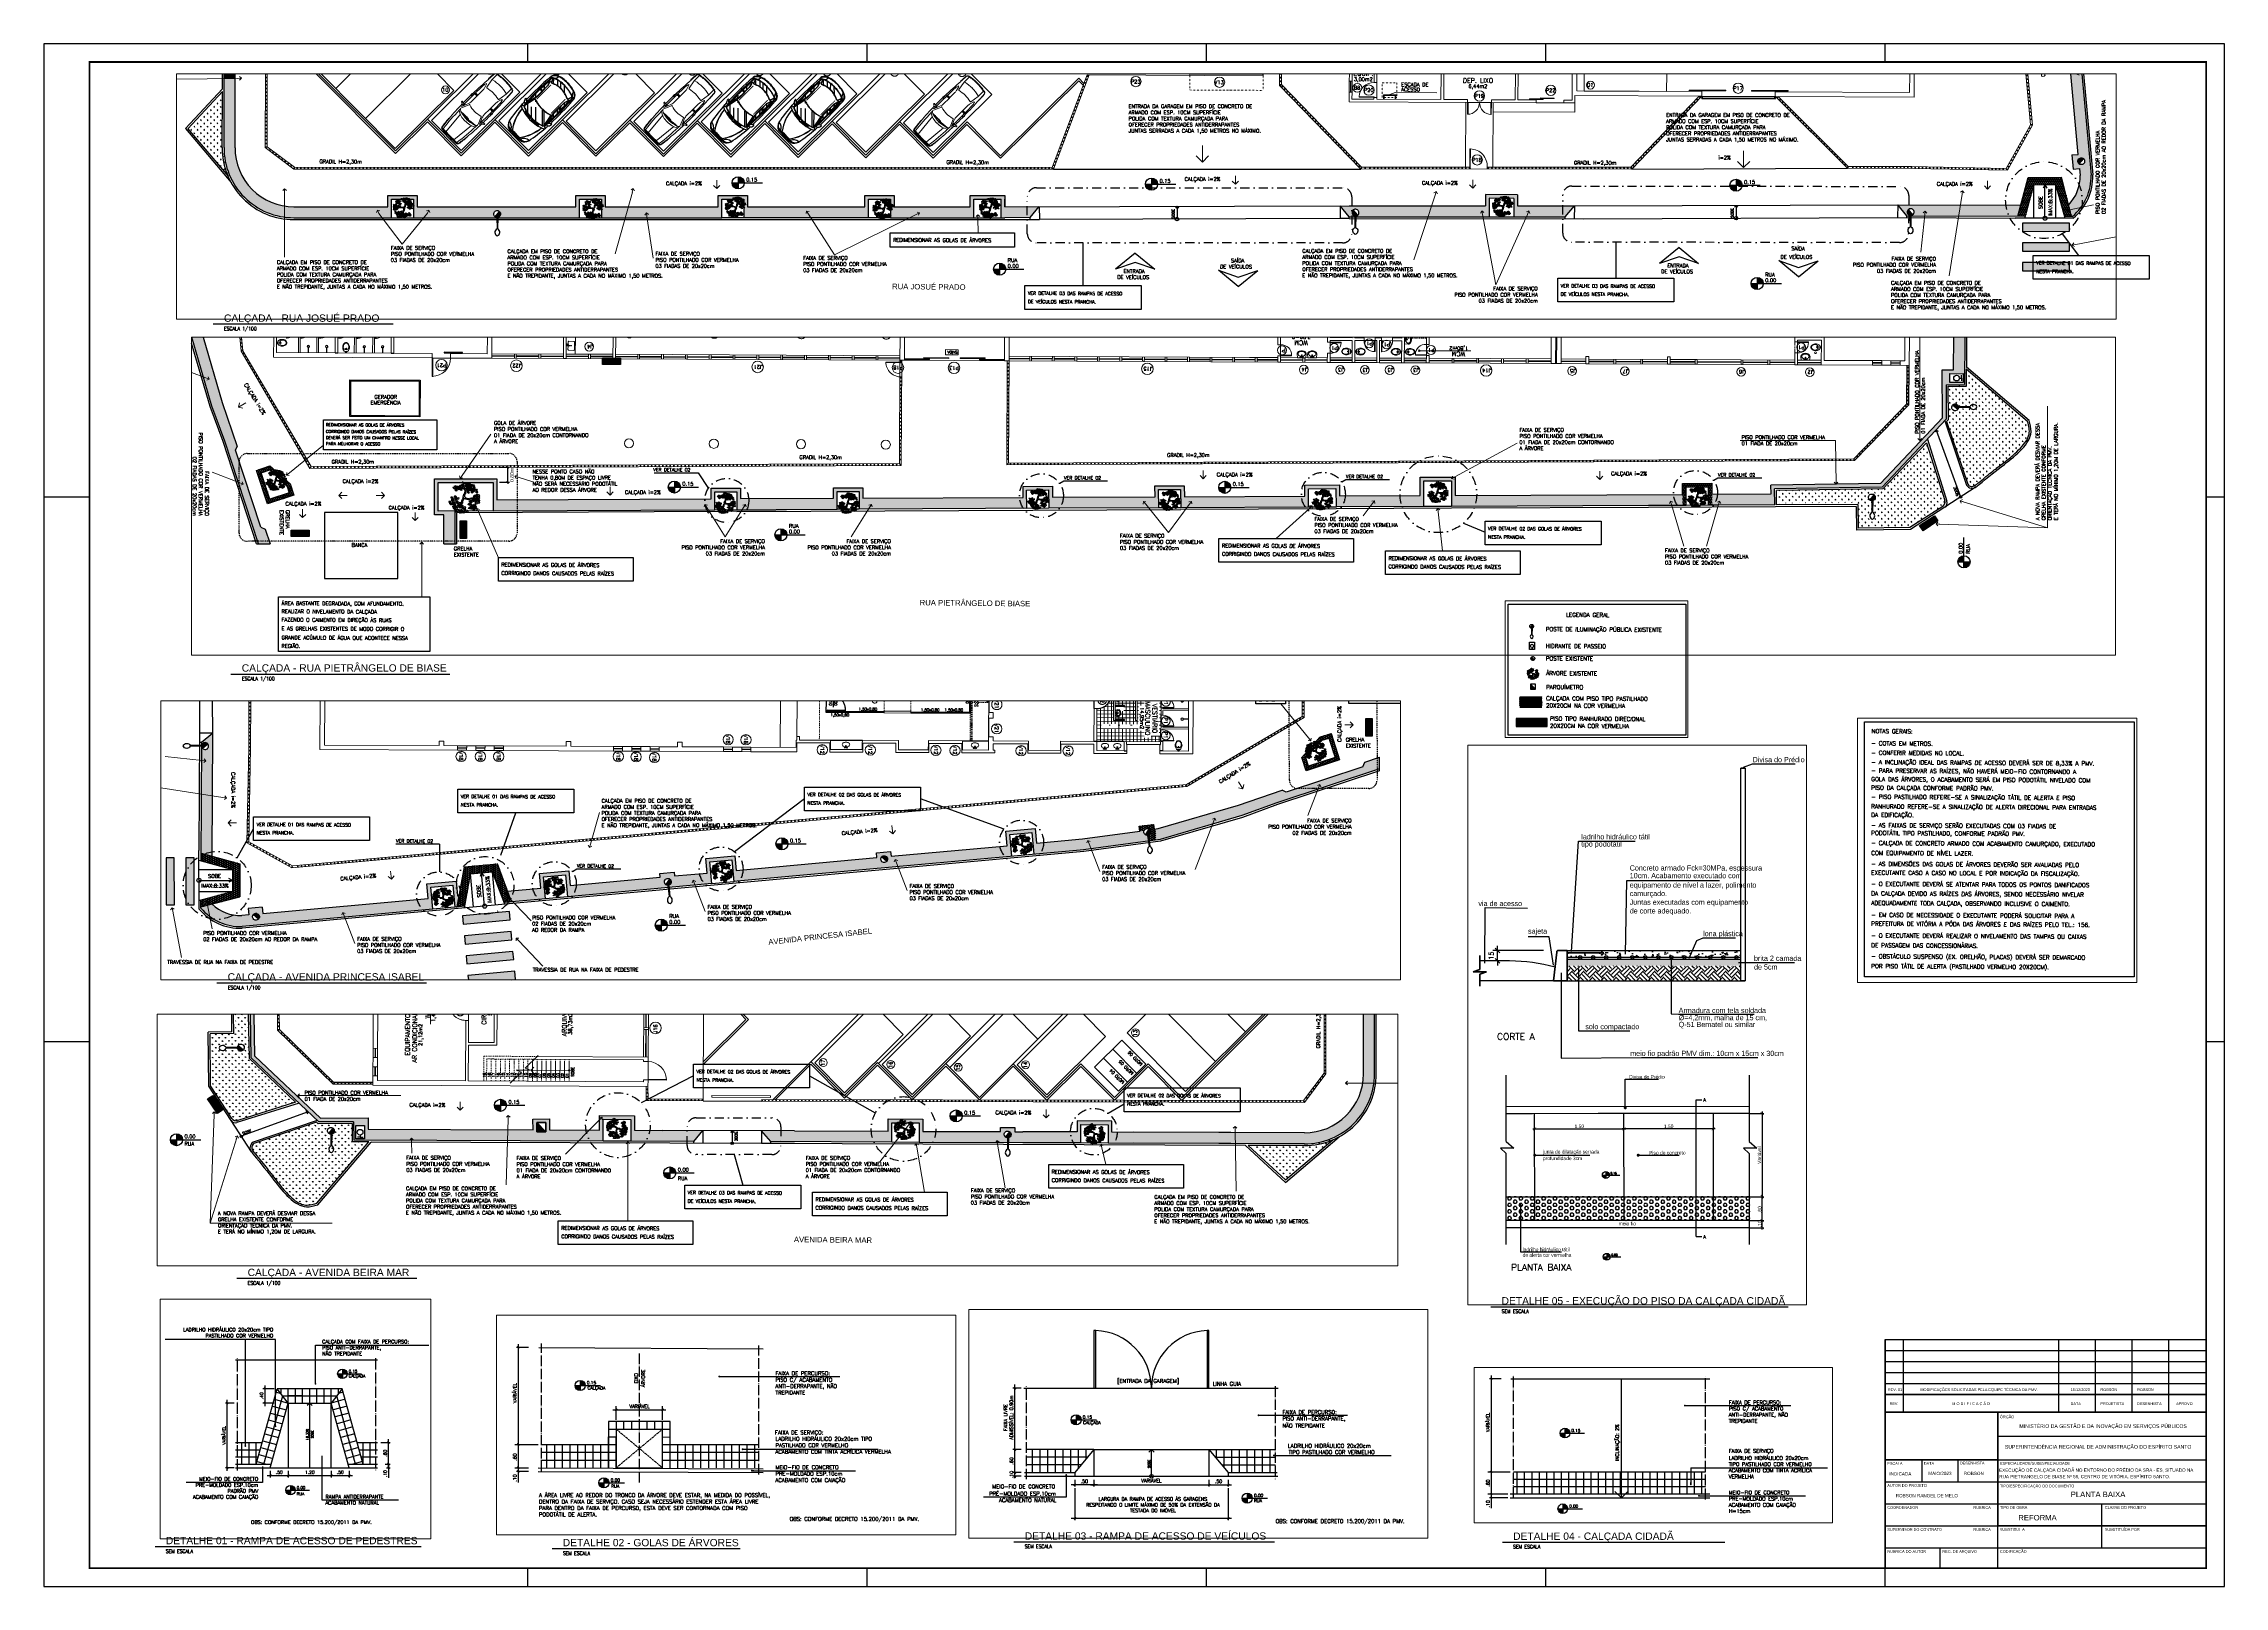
# Paper-space layout 'PROJETO CALÇADA CIDADÃ' of a CAD drawing. Extents: x 675 to 1864, y -317 to 524.
# The model-space entities are those that its viewports show. They can reach past a viewport. Long polylines and large blocks are cut down to what shows.
import ezdxf
from ezdxf.enums import TextEntityAlignment as Align

# ---------------------------------------------------------------- set-up
doc = ezdxf.new("R2010")
doc.units = 0
doc.header["$LTSCALE"] = 50
for name, pattern in [('ACAD_ISO04W100', [30, 24, -3, 0, -3]), ('CONTINU', [0]), ('DASHDOT', [1, 0.5, -0.25, 0, -0.25]), ('DGN Style 1', [0.003115, 5.18318e-06, -0.00311]), ('HIDDEN', [9.525, 6.35, -3.175])]:
    doc.linetypes.add(name, pattern=pattern)
for name, color, linetype, lineweight in [('0.1', 8, 'Continuous', 13), ('Carimbo', 7, 'Continuous', 0), ('Margem A3', 8, 'DGN Style 1', 0)]:
    doc.layers.add(name, color=color, linetype=linetype, lineweight=lineweight)
for name, color, linetype in [('A-SAN', 1, 'Continuous'), ('ALV-HACH', 253, 'Continuous'), ('ARQ-FOLHA', 7, 'Continuous'), ('Cotas', 9, 'Continuous'), ('EIXOS NOVOS', 8, 'DASHDOT'), ('GRAMA', 90, 'Continuous'), ('HAC', 1, 'Continuous'), ('HACHURA', 8, 'Continuous'), ('layout', 1, 'Continuous'), ('luminaria', 10, 'Continuous'), ('medir projeto', 6, 'Continuous'), ('OK', 96, 'Continuous'), ('pena 0.09', 8, 'Continuous'), ('pena 0.1', 1, 'Continuous'), ('pena 0.2', 2, 'Continuous'), ('pena 0.5', 5, 'Continuous'), ('Poste de cimento', 7, 'Continuous'), ('Texto 1', 7, 'Continuous'), ('Texto 2', 1, 'Continuous'), ('Texto 3', 3, 'Continuous')]:
    doc.layers.add(name, color=color, linetype=linetype)
doc.layers.add('viewport', color=7, linetype='Continuous', plot=False)
doc.styles.add('60x100', font='romans.shx', dxfattribs={"height": 0.2})
doc.styles.add('80X50', font='romans.shx')
doc.styles.add('ROBERTO', font='swissek.ttf')
doc.styles.add('ROMANS', font='romans')
doc.styles.get("Standard").update_dxf_attribs({"font": 'romans.shx'})
doc.styles.add('Style-Arial', font='arial.ttf')
doc.styles.add('TEXTOS', font='ARIALN.TTF')
doc.styles.add('TT', font='arial.ttf')
doc.dimstyles.new('[m] 1-50', dxfattribs={"dimscale": 50, "dimtxt": 0.0018, "dimasz": 0.001, "dimexe": 0.001, "dimexo": 0.0018, "dimgap": 0.0005, "dimtad": 0, "dimzin": 4, "dimdsep": 46, "dimtxsty": 'ROMANS', "dimblk1": 'OBLIQUE', "dimblk2": 'OBLIQUE', "dimsah": 1, "dimcen": 0.001, "dimdle": 0.0018, "dimclrd": 256, "dimclre": 256, "dimclrt": 2, "dimadec": 0, "dimazin": 0, "dimtfac": 1, "dimtofl": 0, "dimtmove": 0, "dimatfit": 3, "dimldrblk": 'DOT', "dimfxl": 1, "dimtvp": 1, "dimtolj": 1, "dimtzin": 0, "dimarcsym": 0})
doc.dimstyles.new('Fares Eng - 50', dxfattribs={"dimscale": 2, "dimtxt": 0.085, "dimasz": 0.1, "dimexe": 0.05, "dimexo": 0.05, "dimgap": 0.04, "dimtad": 1, "dimzin": 4, "dimdsep": 46, "dimtxsty": 'ROMANS', "dimblk1": 'OBLIQUE', "dimblk2": 'OBLIQUE', "dimsah": 1, "dimcen": 0.05, "dimdle": 0.05, "dimclrd": 7, "dimclre": 7, "dimclrt": 7, "dimaunit": 1, "dimadec": 0, "dimazin": 0, "dimtfac": 1, "dimtix": 1, "dimtmove": 2, "dimatfit": 0, "dimldrblk": 'OPEN90', "dimfxl": 1, "dimtolj": 1, "dimtzin": 0, "dimarcsym": 0})
pattern_1 = [(0, (0, 0), (0, 6.985), [5.08, -1.905]), (90, (0, 0), (-6.985, 4e-16), [5.08, -1.905])]

# ---------------------------------------------------------------- blocks, each defined once
blk = doc.blocks.new('FOLHA A0')
at = {"layer": 'ARQ-FOLHA'}
for p, q in [((1189, 0), (0, 0)), ((0, 0), (0, -841)), ((264, -10), (264, 0)), ((449, -10), (449, 0)), ((634, -10), (634, 0)), ((819, -10), (819, 0)), ((1004, -10), (1004, 0)), ((1189, -841), (1189, 0)), ((0, -247), (25, -247)), ((1179, -247), (1189, -247)), ((0, -544), (25, -544)), ((1179, -544), (1189, -544)), ((264, -841), (264, -831)), ((449, -841), (449, -831)), ((634, -841), (634, -831)), ((819, -841), (819, -831)), ((1004, -841), (1004, -831))]:
    blk.add_line(p, q, dxfattribs=at)
at = {"layer": 'ARQ-FOLHA', "const_width": 1}
blk.add_lwpolyline([(1179, -10), (25, -10), (25, -831), (1179, -831), (1179, -10)], dxfattribs=at)
at = {"layer": 'ARQ-FOLHA'}
blk.add_lwpolyline([(0, -841), (1189, -841)], dxfattribs=at)
blk = doc.blocks.new('titulo_padrao_pmv')
at = {"layer": 'Texto 2', "linetype": 'Continuous', "style": 'ROMANS', "width": 0.9}
blk.add_attdef('ESCALA', (0.59269, -0.35325), '', height=0.2, dxfattribs=at)
at = {"layer": 'Texto 3', "style": 'ROMANS', "width": 0.9}
blk.add_attdef('TÍTULO', (0.58776, 0.12414), '', height=0.35, dxfattribs=at)
blk = doc.blocks.new('_OBLIQUE')
at = {"color": 0, "linetype": 'ByBlock'}
blk.add_line((-0.5, -0.5), (0.5, 0.5), dxfattribs=at)
blk = doc.blocks.new('A$Cab1083a4')
at = {"layer": 'Cotas', "color": 7}
for p, q in [((5.4, 0.6), (0, 0.6)), ((5.3, 8.8), (0.3, 8.8)), ((4.4, 9.4), (4.4, 0))]:
    blk.add_line(p, q, dxfattribs=at)
at = {"layer": 'Cotas', "color": 7, "xscale": 1.11111111111111, "yscale": 1.11111111111111, "zscale": 1.11111111111111}
for p, rotation in [((4.4, 8.8), 270.058585340083), ((4.4, 8.8), 90.05858534008318), ((4.4, 0.6), 90.05858534008318)]:
    blk.add_blockref('_OBLIQUE', p, dxfattribs=dict(at, rotation=rotation))
blk = doc.blocks.new('_ArchTick')
at = {"color": 0, "linetype": 'ByBlock', "const_width": 0.15}
blk.add_lwpolyline([(-0.5, -0.5), (0.5, 0.5)], dxfattribs=at)
blk = doc.blocks.new('_DOT')
at = {"color": 0, "linetype": 'ByBlock'}
blk.add_line((-0.5, 0), (-1, 0), dxfattribs=at)
at = {"color": 0, "linetype": 'ByBlock', "const_width": 0.5}
blk.add_lwpolyline([(-0.25, 0, 1), (0.25, 0, 1)], format="xyb", close=True, dxfattribs=at)
blk = doc.blocks.new('detalhe1')
at = {"color": 7}
for p, q in [((31195.291, 5280.0268), (31195.291, 5281.1418)), ((31199.3709, 5281.1418), (31199.3709, 5280.0268)), ((31199.5884, 5280.5298), (31199.5884, 5279.0725)), ((31195.7359, 5280.4948), (31195.291, 5280.4942)), ((31196.8354, 5280.4963), (31195.7359, 5280.4948)), ((31197.935, 5280.4978), (31196.8354, 5280.4963)), ((31199.0341, 5280.4993), (31197.935, 5280.4978)), ((31199.3709, 5280.4998), (31199.0341, 5280.4993)), ((31199.3909, 5280.4998), (31199.6184, 5280.4998)), ((31195.7404, 5280.2426), (31197.3004, 5280.2426)), ((31198.8004, 5280.243), (31197.2404, 5280.243)), ((31195.291, 5278.2997), (31195.291, 5279.826)), ((31199.3709, 5279.826), (31199.3709, 5278.2997)), ((31199.5884, 5278.6725), (31199.5884, 5279.1325)), ((31199.3909, 5279.1025), (31199.6184, 5279.1025)), ((31199.3909, 5279.1025), (31199.6184, 5279.1025)), ((31199.5884, 5278.5525), (31199.5884, 5278.7325)), ((31199.3709, 5278.7025), (31195.291, 5278.7025)), ((31199.3909, 5278.7025), (31199.6184, 5278.7025)), ((31199.3909, 5278.7025), (31199.6184, 5278.7025)), ((31199.3709, 5278.5825), (31195.291, 5278.5825)), ((31199.3909, 5278.5825), (31199.6184, 5278.5825))]:
    blk.add_line(p, q, dxfattribs=at)
at = {"color": 5}
for p, q in [((31195.7729, 5278.7025), (31195.7704, 5280.4948)), ((31197.2729, 5278.7025), (31197.2704, 5280.4969)), ((31198.7729, 5278.7025), (31198.7704, 5280.4989))]:
    blk.add_line(p, q, dxfattribs=at)
at = {"color": 1}
blk.add_line((31195.291, 5279.1025), (31199.3709, 5279.1025), dxfattribs=at)
at = {"color": 7}
for points in [[(31197.292, 5280.6443), (31197.292, 5281.0734), (31197.3467, 5281.0734), (31197.8493, 5281.0734)], [(31195.291, 5280.0268), (31195.4194, 5279.9176), (31195.1983, 5279.9176), (31195.291, 5279.826)], [(31199.3709, 5280.0268), (31199.4993, 5279.9176), (31199.2781, 5279.9176), (31199.3709, 5279.826)], [(31195.8214, 5279.7987), (31195.9003, 5279.7987), (31196.6983, 5279.7987)], [(31197.5592, 5279.7987), (31197.682, 5279.7987), (31198.1961, 5279.7987)], [(31195.5311, 5278.904), (31195.5311, 5278.176), (31195.5586, 5278.176), (31196.2204, 5278.176)]]:
    blk.add_lwpolyline(points, dxfattribs=at)
at = {"layer": 'A-SAN', "color": 7}
blk.add_line((31195.291, 5280.6192), (31199.3709, 5280.6248), dxfattribs=at)
at = {"layer": 'ALV-HACH', "color": 1, "ltscale": 10}
for p, q in [((31195.3313, 5279.1011), (31195.3154, 5279.0736)), ((31195.363, 5279.1011), (31195.3313, 5279.1011)), ((31195.363, 5279.1011), (31195.3789, 5279.0736)), ((31195.4257, 5279.1025), (31195.4265, 5279.1011)), ((31195.4583, 5279.1011), (31195.4265, 5279.1011)), ((31195.4591, 5279.1025), (31195.4583, 5279.1011)), ((31195.5218, 5279.1011), (31195.5059, 5279.0736)), ((31195.5535, 5279.1011), (31195.5218, 5279.1011)), ((31195.5535, 5279.1011), (31195.5694, 5279.0736)), ((31195.6162, 5279.1025), (31195.617, 5279.1011)), ((31195.6488, 5279.1011), (31195.617, 5279.1011)), ((31195.6496, 5279.1025), (31195.6488, 5279.1011)), ((31195.7123, 5279.1011), (31195.6964, 5279.0736)), ((31195.744, 5279.1011), (31195.7123, 5279.1011)), ((31195.744, 5279.1011), (31195.7599, 5279.0736)), ((31195.8067, 5279.1025), (31195.8075, 5279.1011)), ((31195.8393, 5279.1011), (31195.8075, 5279.1011)), ((31195.8401, 5279.1025), (31195.8393, 5279.1011)), ((31195.9028, 5279.1011), (31195.8869, 5279.0736)), ((31195.9345, 5279.1011), (31195.9028, 5279.1011)), ((31195.9345, 5279.1011), (31195.9504, 5279.0736)), ((31195.9972, 5279.1025), (31195.998, 5279.1011)), ((31196.0298, 5279.1011), (31195.998, 5279.1011)), ((31196.0306, 5279.1025), (31196.0298, 5279.1011)), ((31196.0933, 5279.1011), (31196.0774, 5279.0736)), ((31196.125, 5279.1011), (31196.0933, 5279.1011)), ((31196.125, 5279.1011), (31196.1409, 5279.0736)), ((31196.1877, 5279.1025), (31196.1885, 5279.1011)), ((31196.2203, 5279.1011), (31196.1885, 5279.1011)), ((31196.2211, 5279.1025), (31196.2203, 5279.1011)), ((31196.2838, 5279.1011), (31196.2679, 5279.0736)), ((31196.3155, 5279.1011), (31196.2838, 5279.1011)), ((31196.3155, 5279.1011), (31196.3314, 5279.0736)), ((31196.3782, 5279.1025), (31196.379, 5279.1011)), ((31196.4108, 5279.1011), (31196.379, 5279.1011)), ((31196.4116, 5279.1025), (31196.4108, 5279.1011)), ((31196.4743, 5279.1011), (31196.4584, 5279.0736)), ((31196.506, 5279.1011), (31196.4743, 5279.1011)), ((31196.506, 5279.1011), (31196.5219, 5279.0736)), ((31196.5687, 5279.1025), (31196.5695, 5279.1011)), ((31196.6013, 5279.1011), (31196.5695, 5279.1011)), ((31196.6021, 5279.1025), (31196.6013, 5279.1011)), ((31196.6648, 5279.1011), (31196.6489, 5279.0736)), ((31196.6965, 5279.1011), (31196.6648, 5279.1011)), ((31196.6965, 5279.1011), (31196.7124, 5279.0736)), ((31196.7592, 5279.1025), (31196.76, 5279.1011)), ((31196.7918, 5279.1011), (31196.76, 5279.1011)), ((31196.7926, 5279.1025), (31196.7918, 5279.1011)), ((31196.8553, 5279.1011), (31196.8394, 5279.0736)), ((31196.887, 5279.1011), (31196.8553, 5279.1011)), ((31196.887, 5279.1011), (31196.9029, 5279.0736)), ((31196.9497, 5279.1025), (31196.9505, 5279.1011)), ((31196.9823, 5279.1011), (31196.9505, 5279.1011)), ((31196.9831, 5279.1025), (31196.9823, 5279.1011)), ((31197.0458, 5279.1011), (31197.0299, 5279.0736)), ((31197.0775, 5279.1011), (31197.0458, 5279.1011)), ((31197.0775, 5279.1011), (31197.0934, 5279.0736)), ((31197.1402, 5279.1025), (31197.141, 5279.1011)), ((31197.1728, 5279.1011), (31197.141, 5279.1011)), ((31197.1736, 5279.1025), (31197.1728, 5279.1011)), ((31197.2363, 5279.1011), (31197.2204, 5279.0736)), ((31197.268, 5279.1011), (31197.2363, 5279.1011)), ((31197.268, 5279.1011), (31197.2839, 5279.0736)), ((31197.3307, 5279.1025), (31197.3315, 5279.1011)), ((31197.3633, 5279.1011), (31197.3315, 5279.1011)), ((31197.3641, 5279.1025), (31197.3633, 5279.1011)), ((31197.4268, 5279.1011), (31197.4109, 5279.0736)), ((31197.4585, 5279.1011), (31197.4268, 5279.1011)), ((31197.4585, 5279.1011), (31197.4744, 5279.0736)), ((31197.5212, 5279.1025), (31197.522, 5279.1011)), ((31197.5538, 5279.1011), (31197.522, 5279.1011)), ((31197.5546, 5279.1025), (31197.5538, 5279.1011)), ((31197.6173, 5279.1011), (31197.6014, 5279.0736)), ((31197.649, 5279.1011), (31197.6173, 5279.1011)), ((31197.649, 5279.1011), (31197.6649, 5279.0736)), ((31197.7117, 5279.1025), (31197.7125, 5279.1011)), ((31197.7443, 5279.1011), (31197.7125, 5279.1011)), ((31197.7451, 5279.1025), (31197.7443, 5279.1011)), ((31197.8078, 5279.1011), (31197.7919, 5279.0736)), ((31197.8395, 5279.1011), (31197.8078, 5279.1011)), ((31197.8395, 5279.1011), (31197.8554, 5279.0736)), ((31197.9022, 5279.1025), (31197.903, 5279.1011)), ((31197.9348, 5279.1011), (31197.903, 5279.1011)), ((31197.9356, 5279.1025), (31197.9348, 5279.1011)), ((31197.9983, 5279.1011), (31197.9824, 5279.0736)), ((31198.03, 5279.1011), (31197.9983, 5279.1011)), ((31198.03, 5279.1011), (31198.0459, 5279.0736)), ((31198.0927, 5279.1025), (31198.0935, 5279.1011)), ((31198.1253, 5279.1011), (31198.0935, 5279.1011)), ((31198.1261, 5279.1025), (31198.1253, 5279.1011)), ((31198.1888, 5279.1011), (31198.1729, 5279.0736)), ((31198.2205, 5279.1011), (31198.1888, 5279.1011)), ((31198.2205, 5279.1011), (31198.2364, 5279.0736)), ((31198.2832, 5279.1025), (31198.284, 5279.1011)), ((31198.3158, 5279.1011), (31198.284, 5279.1011)), ((31198.3166, 5279.1025), (31198.3158, 5279.1011)), ((31198.3793, 5279.1011), (31198.3634, 5279.0736)), ((31198.411, 5279.1011), (31198.3793, 5279.1011)), ((31198.411, 5279.1011), (31198.4269, 5279.0736)), ((31198.4737, 5279.1025), (31198.4745, 5279.1011)), ((31198.5063, 5279.1011), (31198.4745, 5279.1011)), ((31198.5071, 5279.1025), (31198.5063, 5279.1011)), ((31198.5698, 5279.1011), (31198.5539, 5279.0736)), ((31198.6015, 5279.1011), (31198.5698, 5279.1011)), ((31198.6015, 5279.1011), (31198.6174, 5279.0736)), ((31198.6642, 5279.1025), (31198.665, 5279.1011)), ((31198.6968, 5279.1011), (31198.665, 5279.1011)), ((31198.6976, 5279.1025), (31198.6968, 5279.1011)), ((31198.7603, 5279.1011), (31198.7444, 5279.0736)), ((31198.792, 5279.1011), (31198.7603, 5279.1011)), ((31198.792, 5279.1011), (31198.8079, 5279.0736)), ((31198.8547, 5279.1025), (31198.8555, 5279.1011)), ((31198.8873, 5279.1011), (31198.8555, 5279.1011)), ((31198.8881, 5279.1025), (31198.8873, 5279.1011)), ((31198.9508, 5279.1011), (31198.9349, 5279.0736)), ((31198.9825, 5279.1011), (31198.9508, 5279.1011)), ((31198.9825, 5279.1011), (31198.9984, 5279.0736)), ((31199.0452, 5279.1025), (31199.046, 5279.1011)), ((31199.0778, 5279.1011), (31199.046, 5279.1011)), ((31199.0786, 5279.1025), (31199.0778, 5279.1011)), ((31199.1413, 5279.1011), (31199.1254, 5279.0736)), ((31199.173, 5279.1011), (31199.1413, 5279.1011)), ((31199.173, 5279.1011), (31199.1889, 5279.0736)), ((31199.2357, 5279.1025), (31199.2365, 5279.1011)), ((31199.2683, 5279.1011), (31199.2365, 5279.1011)), ((31199.2691, 5279.1025), (31199.2683, 5279.1011)), ((31199.3318, 5279.1011), (31199.3159, 5279.0736)), ((31199.3635, 5279.1011), (31199.3318, 5279.1011)), ((31199.3635, 5279.1011), (31199.3794, 5279.0736)), ((31195.3154, 5279.0736), (31195.3313, 5279.0461)), ((31195.3789, 5279.0736), (31195.363, 5279.0461)), ((31195.5059, 5279.0736), (31195.5218, 5279.0461)), ((31195.5694, 5279.0736), (31195.5535, 5279.0461)), ((31195.6964, 5279.0736), (31195.7123, 5279.0461)), ((31195.7599, 5279.0736), (31195.744, 5279.0461)), ((31195.8869, 5279.0736), (31195.9028, 5279.0461)), ((31195.9504, 5279.0736), (31195.9345, 5279.0461)), ((31196.0774, 5279.0736), (31196.0933, 5279.0461)), ((31196.1409, 5279.0736), (31196.125, 5279.0461)), ((31196.2679, 5279.0736), (31196.2838, 5279.0461)), ((31196.3314, 5279.0736), (31196.3155, 5279.0461)), ((31196.4584, 5279.0736), (31196.4743, 5279.0461)), ((31196.5219, 5279.0736), (31196.506, 5279.0461)), ((31196.6489, 5279.0736), (31196.6648, 5279.0461)), ((31196.7124, 5279.0736), (31196.6965, 5279.0461)), ((31196.8394, 5279.0736), (31196.8553, 5279.0461)), ((31196.9029, 5279.0736), (31196.887, 5279.0461)), ((31197.0299, 5279.0736), (31197.0458, 5279.0461)), ((31197.0934, 5279.0736), (31197.0775, 5279.0461)), ((31197.2204, 5279.0736), (31197.2363, 5279.0461)), ((31197.2839, 5279.0736), (31197.268, 5279.0461)), ((31197.4109, 5279.0736), (31197.4268, 5279.0461)), ((31197.4744, 5279.0736), (31197.4585, 5279.0461)), ((31197.6014, 5279.0736), (31197.6173, 5279.0461)), ((31197.6649, 5279.0736), (31197.649, 5279.0461)), ((31197.7919, 5279.0736), (31197.8078, 5279.0461)), ((31197.8554, 5279.0736), (31197.8395, 5279.0461)), ((31197.9824, 5279.0736), (31197.9983, 5279.0461)), ((31198.0459, 5279.0736), (31198.03, 5279.0461)), ((31198.1729, 5279.0736), (31198.1888, 5279.0461)), ((31198.2364, 5279.0736), (31198.2205, 5279.0461)), ((31198.3634, 5279.0736), (31198.3793, 5279.0461)), ((31198.4269, 5279.0736), (31198.411, 5279.0461)), ((31198.5539, 5279.0736), (31198.5698, 5279.0461)), ((31198.6174, 5279.0736), (31198.6015, 5279.0461)), ((31198.7444, 5279.0736), (31198.7603, 5279.0461)), ((31198.8079, 5279.0736), (31198.792, 5279.0461)), ((31198.9349, 5279.0736), (31198.9508, 5279.0461)), ((31198.9984, 5279.0736), (31198.9825, 5279.0461)), ((31199.1254, 5279.0736), (31199.1413, 5279.0461)), ((31199.1889, 5279.0736), (31199.173, 5279.0461)), ((31199.3159, 5279.0736), (31199.3318, 5279.0461)), ((31199.3794, 5279.0736), (31199.3635, 5279.0461)), ((31195.363, 5279.0461), (31195.3313, 5279.0461)), ((31195.4265, 5279.0461), (31195.4106, 5279.0186)), ((31195.4583, 5279.0461), (31195.4265, 5279.0461)), ((31195.4583, 5279.0461), (31195.4741, 5279.0186)), ((31195.5535, 5279.0461), (31195.5218, 5279.0461)), ((31195.617, 5279.0461), (31195.6011, 5279.0186)), ((31195.6488, 5279.0461), (31195.617, 5279.0461)), ((31195.6488, 5279.0461), (31195.6646, 5279.0186)), ((31195.744, 5279.0461), (31195.7123, 5279.0461)), ((31195.8075, 5279.0461), (31195.7916, 5279.0186)), ((31195.8393, 5279.0461), (31195.8075, 5279.0461)), ((31195.8393, 5279.0461), (31195.8551, 5279.0186)), ((31195.9345, 5279.0461), (31195.9028, 5279.0461)), ((31195.998, 5279.0461), (31195.9821, 5279.0186)), ((31196.0298, 5279.0461), (31195.998, 5279.0461)), ((31196.0298, 5279.0461), (31196.0456, 5279.0186)), ((31196.125, 5279.0461), (31196.0933, 5279.0461)), ((31196.1885, 5279.0461), (31196.1726, 5279.0186)), ((31196.2203, 5279.0461), (31196.1885, 5279.0461)), ((31196.2203, 5279.0461), (31196.2361, 5279.0186)), ((31196.3155, 5279.0461), (31196.2838, 5279.0461)), ((31196.379, 5279.0461), (31196.3631, 5279.0186)), ((31196.4108, 5279.0461), (31196.379, 5279.0461)), ((31196.4108, 5279.0461), (31196.4266, 5279.0186)), ((31196.506, 5279.0461), (31196.4743, 5279.0461)), ((31196.5695, 5279.0461), (31196.5536, 5279.0186)), ((31196.6013, 5279.0461), (31196.5695, 5279.0461)), ((31196.6013, 5279.0461), (31196.6171, 5279.0186)), ((31196.6965, 5279.0461), (31196.6648, 5279.0461)), ((31196.76, 5279.0461), (31196.7441, 5279.0186)), ((31196.7918, 5279.0461), (31196.76, 5279.0461)), ((31196.7918, 5279.0461), (31196.8076, 5279.0186)), ((31196.887, 5279.0461), (31196.8553, 5279.0461)), ((31196.9505, 5279.0461), (31196.9346, 5279.0186)), ((31196.9823, 5279.0461), (31196.9505, 5279.0461)), ((31196.9823, 5279.0461), (31196.9981, 5279.0186)), ((31197.0775, 5279.0461), (31197.0458, 5279.0461)), ((31197.141, 5279.0461), (31197.1251, 5279.0186)), ((31197.1728, 5279.0461), (31197.141, 5279.0461)), ((31197.1728, 5279.0461), (31197.1886, 5279.0186)), ((31197.268, 5279.0461), (31197.2363, 5279.0461)), ((31197.3315, 5279.0461), (31197.3156, 5279.0186)), ((31197.3633, 5279.0461), (31197.3315, 5279.0461)), ((31197.3633, 5279.0461), (31197.3791, 5279.0186)), ((31197.4585, 5279.0461), (31197.4268, 5279.0461)), ((31197.522, 5279.0461), (31197.5061, 5279.0186)), ((31197.5538, 5279.0461), (31197.522, 5279.0461)), ((31197.5538, 5279.0461), (31197.5696, 5279.0186)), ((31197.649, 5279.0461), (31197.6173, 5279.0461)), ((31197.7125, 5279.0461), (31197.6966, 5279.0186)), ((31197.7443, 5279.0461), (31197.7125, 5279.0461)), ((31197.7443, 5279.0461), (31197.7601, 5279.0186)), ((31197.8395, 5279.0461), (31197.8078, 5279.0461)), ((31197.903, 5279.0461), (31197.8871, 5279.0186)), ((31197.9348, 5279.0461), (31197.903, 5279.0461)), ((31197.9348, 5279.0461), (31197.9506, 5279.0186)), ((31198.03, 5279.0461), (31197.9983, 5279.0461)), ((31198.0935, 5279.0461), (31198.0776, 5279.0186)), ((31198.1253, 5279.0461), (31198.0935, 5279.0461)), ((31198.1253, 5279.0461), (31198.1411, 5279.0186)), ((31198.2205, 5279.0461), (31198.1888, 5279.0461)), ((31198.284, 5279.0461), (31198.2681, 5279.0186)), ((31198.3158, 5279.0461), (31198.284, 5279.0461)), ((31198.3158, 5279.0461), (31198.3316, 5279.0186)), ((31198.411, 5279.0461), (31198.3793, 5279.0461)), ((31198.4745, 5279.0461), (31198.4586, 5279.0186)), ((31198.5063, 5279.0461), (31198.4745, 5279.0461)), ((31198.5063, 5279.0461), (31198.5221, 5279.0186)), ((31198.6015, 5279.0461), (31198.5698, 5279.0461)), ((31198.665, 5279.0461), (31198.6491, 5279.0186)), ((31198.6968, 5279.0461), (31198.665, 5279.0461)), ((31198.6968, 5279.0461), (31198.7126, 5279.0186)), ((31198.792, 5279.0461), (31198.7603, 5279.0461)), ((31198.8555, 5279.0461), (31198.8396, 5279.0186)), ((31198.8873, 5279.0461), (31198.8555, 5279.0461)), ((31198.8873, 5279.0461), (31198.9031, 5279.0186)), ((31198.9825, 5279.0461), (31198.9508, 5279.0461)), ((31199.046, 5279.0461), (31199.0301, 5279.0186)), ((31199.0778, 5279.0461), (31199.046, 5279.0461)), ((31199.0778, 5279.0461), (31199.0936, 5279.0186)), ((31199.173, 5279.0461), (31199.1413, 5279.0461)), ((31199.2365, 5279.0461), (31199.2206, 5279.0186)), ((31199.2683, 5279.0461), (31199.2365, 5279.0461)), ((31199.2683, 5279.0461), (31199.2841, 5279.0186)), ((31199.3635, 5279.0461), (31199.3318, 5279.0461)), ((31195.4106, 5279.0186), (31195.4265, 5278.9911)), ((31195.4741, 5279.0186), (31195.4583, 5278.9911)), ((31195.6011, 5279.0186), (31195.617, 5278.9911)), ((31195.6646, 5279.0186), (31195.6488, 5278.9911)), ((31195.7916, 5279.0186), (31195.8075, 5278.9911)), ((31195.8551, 5279.0186), (31195.8393, 5278.9911)), ((31195.9821, 5279.0186), (31195.998, 5278.9911)), ((31196.0456, 5279.0186), (31196.0298, 5278.9911)), ((31196.1726, 5279.0186), (31196.1885, 5278.9911)), ((31196.2361, 5279.0186), (31196.2203, 5278.9911)), ((31196.3631, 5279.0186), (31196.379, 5278.9911)), ((31196.4266, 5279.0186), (31196.4108, 5278.9911)), ((31196.5536, 5279.0186), (31196.5695, 5278.9911)), ((31196.6171, 5279.0186), (31196.6013, 5278.9911)), ((31196.7441, 5279.0186), (31196.76, 5278.9911)), ((31196.8076, 5279.0186), (31196.7918, 5278.9911)), ((31196.9346, 5279.0186), (31196.9505, 5278.9911)), ((31196.9981, 5279.0186), (31196.9823, 5278.9911)), ((31197.1251, 5279.0186), (31197.141, 5278.9911)), ((31197.1886, 5279.0186), (31197.1728, 5278.9911)), ((31197.3156, 5279.0186), (31197.3315, 5278.9911)), ((31197.3791, 5279.0186), (31197.3633, 5278.9911)), ((31197.5061, 5279.0186), (31197.522, 5278.9911)), ((31197.5696, 5279.0186), (31197.5538, 5278.9911)), ((31197.6966, 5279.0186), (31197.7125, 5278.9911)), ((31197.7601, 5279.0186), (31197.7443, 5278.9911)), ((31197.8871, 5279.0186), (31197.903, 5278.9911)), ((31197.9506, 5279.0186), (31197.9348, 5278.9911)), ((31198.0776, 5279.0186), (31198.0935, 5278.9911)), ((31198.1411, 5279.0186), (31198.1253, 5278.9911)), ((31198.2681, 5279.0186), (31198.284, 5278.9911)), ((31198.3316, 5279.0186), (31198.3158, 5278.9911)), ((31198.4586, 5279.0186), (31198.4745, 5278.9911)), ((31198.5221, 5279.0186), (31198.5063, 5278.9911)), ((31198.6491, 5279.0186), (31198.665, 5278.9911)), ((31198.7126, 5279.0186), (31198.6968, 5278.9911)), ((31198.8396, 5279.0186), (31198.8555, 5278.9911)), ((31198.9031, 5279.0186), (31198.8873, 5278.9911)), ((31199.0301, 5279.0186), (31199.046, 5278.9911)), ((31199.0936, 5279.0186), (31199.0778, 5278.9911)), ((31199.2206, 5279.0186), (31199.2365, 5278.9911)), ((31199.2841, 5279.0186), (31199.2683, 5278.9911)), ((31195.3313, 5278.9911), (31195.3154, 5278.9636)), ((31195.363, 5278.9911), (31195.3313, 5278.9911)), ((31195.363, 5278.9911), (31195.3789, 5278.9636)), ((31195.4583, 5278.9911), (31195.4265, 5278.9911)), ((31195.5218, 5278.9911), (31195.5059, 5278.9636)), ((31195.5535, 5278.9911), (31195.5218, 5278.9911)), ((31195.5535, 5278.9911), (31195.5694, 5278.9636)), ((31195.6488, 5278.9911), (31195.617, 5278.9911)), ((31195.7123, 5278.9911), (31195.6964, 5278.9636)), ((31195.744, 5278.9911), (31195.7123, 5278.9911)), ((31195.744, 5278.9911), (31195.7599, 5278.9636)), ((31195.8393, 5278.9911), (31195.8075, 5278.9911)), ((31195.9028, 5278.9911), (31195.8869, 5278.9636)), ((31195.9345, 5278.9911), (31195.9028, 5278.9911)), ((31195.9345, 5278.9911), (31195.9504, 5278.9636)), ((31196.0298, 5278.9911), (31195.998, 5278.9911)), ((31196.0933, 5278.9911), (31196.0774, 5278.9636)), ((31196.125, 5278.9911), (31196.0933, 5278.9911)), ((31196.125, 5278.9911), (31196.1409, 5278.9636)), ((31196.2203, 5278.9911), (31196.1885, 5278.9911)), ((31196.2838, 5278.9911), (31196.2679, 5278.9636)), ((31196.3155, 5278.9911), (31196.2838, 5278.9911)), ((31196.3155, 5278.9911), (31196.3314, 5278.9636)), ((31196.4108, 5278.9911), (31196.379, 5278.9911)), ((31196.4743, 5278.9911), (31196.4584, 5278.9636)), ((31196.506, 5278.9911), (31196.4743, 5278.9911)), ((31196.506, 5278.9911), (31196.5219, 5278.9636)), ((31196.6013, 5278.9911), (31196.5695, 5278.9911)), ((31196.6648, 5278.9911), (31196.6489, 5278.9636)), ((31196.6965, 5278.9911), (31196.6648, 5278.9911)), ((31196.6965, 5278.9911), (31196.7124, 5278.9636)), ((31196.7918, 5278.9911), (31196.76, 5278.9911)), ((31196.8553, 5278.9911), (31196.8394, 5278.9636)), ((31196.887, 5278.9911), (31196.8553, 5278.9911)), ((31196.887, 5278.9911), (31196.9029, 5278.9636)), ((31196.9823, 5278.9911), (31196.9505, 5278.9911)), ((31197.0458, 5278.9911), (31197.0299, 5278.9636)), ((31197.0775, 5278.9911), (31197.0458, 5278.9911)), ((31197.0775, 5278.9911), (31197.0934, 5278.9636)), ((31197.1728, 5278.9911), (31197.141, 5278.9911)), ((31197.2363, 5278.9911), (31197.2204, 5278.9636)), ((31197.268, 5278.9911), (31197.2363, 5278.9911)), ((31197.268, 5278.9911), (31197.2839, 5278.9636)), ((31197.3633, 5278.9911), (31197.3315, 5278.9911)), ((31197.4268, 5278.9911), (31197.4109, 5278.9636)), ((31197.4585, 5278.9911), (31197.4268, 5278.9911)), ((31197.4585, 5278.9911), (31197.4744, 5278.9636)), ((31197.5538, 5278.9911), (31197.522, 5278.9911)), ((31197.6173, 5278.9911), (31197.6014, 5278.9636)), ((31197.649, 5278.9911), (31197.6173, 5278.9911)), ((31197.649, 5278.9911), (31197.6649, 5278.9636)), ((31197.7443, 5278.9911), (31197.7125, 5278.9911)), ((31197.8078, 5278.9911), (31197.7919, 5278.9636)), ((31197.8395, 5278.9911), (31197.8078, 5278.9911)), ((31197.8395, 5278.9911), (31197.8554, 5278.9636)), ((31197.9348, 5278.9911), (31197.903, 5278.9911)), ((31197.9983, 5278.9911), (31197.9824, 5278.9636)), ((31198.03, 5278.9911), (31197.9983, 5278.9911)), ((31198.03, 5278.9911), (31198.0459, 5278.9636)), ((31198.1253, 5278.9911), (31198.0935, 5278.9911)), ((31198.1888, 5278.9911), (31198.1729, 5278.9636)), ((31198.2205, 5278.9911), (31198.1888, 5278.9911)), ((31198.2205, 5278.9911), (31198.2364, 5278.9636)), ((31198.3158, 5278.9911), (31198.284, 5278.9911)), ((31198.3793, 5278.9911), (31198.3634, 5278.9636)), ((31198.411, 5278.9911), (31198.3793, 5278.9911)), ((31198.411, 5278.9911), (31198.4269, 5278.9636)), ((31198.5063, 5278.9911), (31198.4745, 5278.9911)), ((31198.5698, 5278.9911), (31198.5539, 5278.9636)), ((31198.6015, 5278.9911), (31198.5698, 5278.9911)), ((31198.6015, 5278.9911), (31198.6174, 5278.9636)), ((31198.6968, 5278.9911), (31198.665, 5278.9911)), ((31198.7603, 5278.9911), (31198.7444, 5278.9636)), ((31198.792, 5278.9911), (31198.7603, 5278.9911)), ((31198.792, 5278.9911), (31198.8079, 5278.9636)), ((31198.8873, 5278.9911), (31198.8555, 5278.9911)), ((31198.9508, 5278.9911), (31198.9349, 5278.9636)), ((31198.9825, 5278.9911), (31198.9508, 5278.9911)), ((31198.9825, 5278.9911), (31198.9984, 5278.9636)), ((31199.0778, 5278.9911), (31199.046, 5278.9911)), ((31199.1413, 5278.9911), (31199.1254, 5278.9636)), ((31199.173, 5278.9911), (31199.1413, 5278.9911)), ((31199.173, 5278.9911), (31199.1889, 5278.9636)), ((31199.2683, 5278.9911), (31199.2365, 5278.9911)), ((31199.3318, 5278.9911), (31199.3159, 5278.9636)), ((31199.3635, 5278.9911), (31199.3318, 5278.9911)), ((31199.3635, 5278.9911), (31199.3794, 5278.9636)), ((31195.3154, 5278.9636), (31195.3313, 5278.9361)), ((31195.3789, 5278.9636), (31195.363, 5278.9361)), ((31195.5059, 5278.9636), (31195.5218, 5278.9361)), ((31195.5694, 5278.9636), (31195.5535, 5278.9361)), ((31195.6964, 5278.9636), (31195.7123, 5278.9361)), ((31195.7599, 5278.9636), (31195.744, 5278.9361)), ((31195.8869, 5278.9636), (31195.9028, 5278.9361)), ((31195.9504, 5278.9636), (31195.9345, 5278.9361)), ((31196.0774, 5278.9636), (31196.0933, 5278.9361)), ((31196.1409, 5278.9636), (31196.125, 5278.9361)), ((31196.2679, 5278.9636), (31196.2838, 5278.9361)), ((31196.3314, 5278.9636), (31196.3155, 5278.9361)), ((31196.4584, 5278.9636), (31196.4743, 5278.9361)), ((31196.5219, 5278.9636), (31196.506, 5278.9361)), ((31196.6489, 5278.9636), (31196.6648, 5278.9361)), ((31196.7124, 5278.9636), (31196.6965, 5278.9361)), ((31196.8394, 5278.9636), (31196.8553, 5278.9361)), ((31196.9029, 5278.9636), (31196.887, 5278.9361)), ((31197.0299, 5278.9636), (31197.0458, 5278.9361)), ((31197.0934, 5278.9636), (31197.0775, 5278.9361)), ((31197.2204, 5278.9636), (31197.2363, 5278.9361)), ((31197.2839, 5278.9636), (31197.268, 5278.9361)), ((31197.4109, 5278.9636), (31197.4268, 5278.9361)), ((31197.4744, 5278.9636), (31197.4585, 5278.9361)), ((31197.6014, 5278.9636), (31197.6173, 5278.9361)), ((31197.6649, 5278.9636), (31197.649, 5278.9361)), ((31197.7919, 5278.9636), (31197.8078, 5278.9361)), ((31197.8554, 5278.9636), (31197.8395, 5278.9361)), ((31197.9824, 5278.9636), (31197.9983, 5278.9361)), ((31198.0459, 5278.9636), (31198.03, 5278.9361)), ((31198.1729, 5278.9636), (31198.1888, 5278.9361)), ((31198.2364, 5278.9636), (31198.2205, 5278.9361)), ((31198.3634, 5278.9636), (31198.3793, 5278.9361)), ((31198.4269, 5278.9636), (31198.411, 5278.9361)), ((31198.5539, 5278.9636), (31198.5698, 5278.9361)), ((31198.6174, 5278.9636), (31198.6015, 5278.9361)), ((31198.7444, 5278.9636), (31198.7603, 5278.9361)), ((31198.8079, 5278.9636), (31198.792, 5278.9361)), ((31198.9349, 5278.9636), (31198.9508, 5278.9361)), ((31198.9984, 5278.9636), (31198.9825, 5278.9361)), ((31199.1254, 5278.9636), (31199.1413, 5278.9361)), ((31199.1889, 5278.9636), (31199.173, 5278.9361)), ((31199.3159, 5278.9636), (31199.3318, 5278.9361)), ((31199.3794, 5278.9636), (31199.3635, 5278.9361)), ((31195.363, 5278.9361), (31195.3313, 5278.9361)), ((31195.4265, 5278.9361), (31195.4106, 5278.9086)), ((31195.4583, 5278.9361), (31195.4265, 5278.9361)), ((31195.4583, 5278.9361), (31195.4741, 5278.9086)), ((31195.5535, 5278.9361), (31195.5218, 5278.9361)), ((31195.617, 5278.9361), (31195.6011, 5278.9086)), ((31195.6488, 5278.9361), (31195.617, 5278.9361)), ((31195.6488, 5278.9361), (31195.6646, 5278.9086)), ((31195.744, 5278.9361), (31195.7123, 5278.9361)), ((31195.8075, 5278.9361), (31195.7916, 5278.9086)), ((31195.8393, 5278.9361), (31195.8075, 5278.9361)), ((31195.8393, 5278.9361), (31195.8551, 5278.9086)), ((31195.9345, 5278.9361), (31195.9028, 5278.9361)), ((31195.998, 5278.9361), (31195.9821, 5278.9086)), ((31196.0298, 5278.9361), (31195.998, 5278.9361)), ((31196.0298, 5278.9361), (31196.0456, 5278.9086)), ((31196.125, 5278.9361), (31196.0933, 5278.9361)), ((31196.1885, 5278.9361), (31196.1726, 5278.9086)), ((31196.2203, 5278.9361), (31196.1885, 5278.9361)), ((31196.2203, 5278.9361), (31196.2361, 5278.9086)), ((31196.3155, 5278.9361), (31196.2838, 5278.9361)), ((31196.379, 5278.9361), (31196.3631, 5278.9086)), ((31196.4108, 5278.9361), (31196.379, 5278.9361)), ((31196.4108, 5278.9361), (31196.4266, 5278.9086)), ((31196.506, 5278.9361), (31196.4743, 5278.9361)), ((31196.5695, 5278.9361), (31196.5536, 5278.9086)), ((31196.6013, 5278.9361), (31196.5695, 5278.9361)), ((31196.6013, 5278.9361), (31196.6171, 5278.9086)), ((31196.6965, 5278.9361), (31196.6648, 5278.9361)), ((31196.76, 5278.9361), (31196.7441, 5278.9086)), ((31196.7918, 5278.9361), (31196.76, 5278.9361)), ((31196.7918, 5278.9361), (31196.8076, 5278.9086)), ((31196.887, 5278.9361), (31196.8553, 5278.9361)), ((31196.9505, 5278.9361), (31196.9346, 5278.9086)), ((31196.9823, 5278.9361), (31196.9505, 5278.9361)), ((31196.9823, 5278.9361), (31196.9981, 5278.9086)), ((31197.0775, 5278.9361), (31197.0458, 5278.9361)), ((31197.141, 5278.9361), (31197.1251, 5278.9086)), ((31197.1728, 5278.9361), (31197.141, 5278.9361)), ((31197.1728, 5278.9361), (31197.1886, 5278.9086)), ((31197.268, 5278.9361), (31197.2363, 5278.9361)), ((31197.3315, 5278.9361), (31197.3156, 5278.9086)), ((31197.3633, 5278.9361), (31197.3315, 5278.9361)), ((31197.3633, 5278.9361), (31197.3791, 5278.9086)), ((31197.4585, 5278.9361), (31197.4268, 5278.9361)), ((31197.522, 5278.9361), (31197.5061, 5278.9086)), ((31197.5538, 5278.9361), (31197.522, 5278.9361)), ((31197.5538, 5278.9361), (31197.5696, 5278.9086)), ((31197.649, 5278.9361), (31197.6173, 5278.9361)), ((31197.7125, 5278.9361), (31197.6966, 5278.9086)), ((31197.7443, 5278.9361), (31197.7125, 5278.9361)), ((31197.7443, 5278.9361), (31197.7601, 5278.9086)), ((31197.8395, 5278.9361), (31197.8078, 5278.9361)), ((31197.903, 5278.9361), (31197.8871, 5278.9086)), ((31197.9348, 5278.9361), (31197.903, 5278.9361)), ((31197.9348, 5278.9361), (31197.9506, 5278.9086)), ((31198.03, 5278.9361), (31197.9983, 5278.9361)), ((31198.0935, 5278.9361), (31198.0776, 5278.9086)), ((31198.1253, 5278.9361), (31198.0935, 5278.9361)), ((31198.1253, 5278.9361), (31198.1411, 5278.9086)), ((31198.2205, 5278.9361), (31198.1888, 5278.9361)), ((31198.284, 5278.9361), (31198.2681, 5278.9086)), ((31198.3158, 5278.9361), (31198.284, 5278.9361)), ((31198.3158, 5278.9361), (31198.3316, 5278.9086)), ((31198.411, 5278.9361), (31198.3793, 5278.9361)), ((31198.4745, 5278.9361), (31198.4586, 5278.9086)), ((31198.5063, 5278.9361), (31198.4745, 5278.9361)), ((31198.5063, 5278.9361), (31198.5221, 5278.9086)), ((31198.6015, 5278.9361), (31198.5698, 5278.9361)), ((31198.665, 5278.9361), (31198.6491, 5278.9086)), ((31198.6968, 5278.9361), (31198.665, 5278.9361)), ((31198.6968, 5278.9361), (31198.7126, 5278.9086)), ((31198.792, 5278.9361), (31198.7603, 5278.9361)), ((31198.8555, 5278.9361), (31198.8396, 5278.9086)), ((31198.8873, 5278.9361), (31198.8555, 5278.9361)), ((31198.8873, 5278.9361), (31198.9031, 5278.9086)), ((31198.9825, 5278.9361), (31198.9508, 5278.9361)), ((31199.046, 5278.9361), (31199.0301, 5278.9086)), ((31199.0778, 5278.9361), (31199.046, 5278.9361)), ((31199.0778, 5278.9361), (31199.0936, 5278.9086)), ((31199.173, 5278.9361), (31199.1413, 5278.9361)), ((31199.2365, 5278.9361), (31199.2206, 5278.9086)), ((31199.2683, 5278.9361), (31199.2365, 5278.9361)), ((31199.2683, 5278.9361), (31199.2841, 5278.9086)), ((31199.3635, 5278.9361), (31199.3318, 5278.9361)), ((31195.4106, 5278.9086), (31195.4265, 5278.8811)), ((31195.4741, 5278.9086), (31195.4583, 5278.8811)), ((31195.6011, 5278.9086), (31195.617, 5278.8811)), ((31195.6646, 5278.9086), (31195.6488, 5278.8811)), ((31195.7916, 5278.9086), (31195.8075, 5278.8811)), ((31195.8551, 5278.9086), (31195.8393, 5278.8811)), ((31195.9821, 5278.9086), (31195.998, 5278.8811)), ((31196.0456, 5278.9086), (31196.0298, 5278.8811)), ((31196.1726, 5278.9086), (31196.1885, 5278.8811)), ((31196.2361, 5278.9086), (31196.2203, 5278.8811)), ((31196.3631, 5278.9086), (31196.379, 5278.8811)), ((31196.4266, 5278.9086), (31196.4108, 5278.8811)), ((31196.5536, 5278.9086), (31196.5695, 5278.8811)), ((31196.6171, 5278.9086), (31196.6013, 5278.8811)), ((31196.7441, 5278.9086), (31196.76, 5278.8811)), ((31196.8076, 5278.9086), (31196.7918, 5278.8811)), ((31196.9346, 5278.9086), (31196.9505, 5278.8811)), ((31196.9981, 5278.9086), (31196.9823, 5278.8811)), ((31197.1251, 5278.9086), (31197.141, 5278.8811)), ((31197.1886, 5278.9086), (31197.1728, 5278.8811)), ((31197.3156, 5278.9086), (31197.3315, 5278.8811)), ((31197.3791, 5278.9086), (31197.3633, 5278.8811)), ((31197.5061, 5278.9086), (31197.522, 5278.8811)), ((31197.5696, 5278.9086), (31197.5538, 5278.8811)), ((31197.6966, 5278.9086), (31197.7125, 5278.8811)), ((31197.7601, 5278.9086), (31197.7443, 5278.8811)), ((31197.8871, 5278.9086), (31197.903, 5278.8811)), ((31197.9506, 5278.9086), (31197.9348, 5278.8811)), ((31198.0776, 5278.9086), (31198.0935, 5278.8811)), ((31198.1411, 5278.9086), (31198.1253, 5278.8811)), ((31198.2681, 5278.9086), (31198.284, 5278.8811)), ((31198.3316, 5278.9086), (31198.3158, 5278.8811)), ((31198.4586, 5278.9086), (31198.4745, 5278.8811)), ((31198.5221, 5278.9086), (31198.5063, 5278.8811)), ((31198.6491, 5278.9086), (31198.665, 5278.8811)), ((31198.7126, 5278.9086), (31198.6968, 5278.8811)), ((31198.8396, 5278.9086), (31198.8555, 5278.8811)), ((31198.9031, 5278.9086), (31198.8873, 5278.8811)), ((31199.0301, 5278.9086), (31199.046, 5278.8811)), ((31199.0936, 5278.9086), (31199.0778, 5278.8811)), ((31199.2206, 5278.9086), (31199.2365, 5278.8811)), ((31199.2841, 5278.9086), (31199.2683, 5278.8811)), ((31195.3313, 5278.8811), (31195.3154, 5278.8536)), ((31195.363, 5278.8811), (31195.3313, 5278.8811)), ((31195.363, 5278.8811), (31195.3789, 5278.8536)), ((31195.4583, 5278.8811), (31195.4265, 5278.8811)), ((31195.5218, 5278.8811), (31195.5059, 5278.8536)), ((31195.5535, 5278.8811), (31195.5218, 5278.8811)), ((31195.5535, 5278.8811), (31195.5694, 5278.8536)), ((31195.6488, 5278.8811), (31195.617, 5278.8811)), ((31195.7123, 5278.8811), (31195.6964, 5278.8536)), ((31195.744, 5278.8811), (31195.7123, 5278.8811)), ((31195.744, 5278.8811), (31195.7599, 5278.8536)), ((31195.8393, 5278.8811), (31195.8075, 5278.8811)), ((31195.9028, 5278.8811), (31195.8869, 5278.8536)), ((31195.9345, 5278.8811), (31195.9028, 5278.8811)), ((31195.9345, 5278.8811), (31195.9504, 5278.8536)), ((31196.0298, 5278.8811), (31195.998, 5278.8811)), ((31196.0933, 5278.8811), (31196.0774, 5278.8536)), ((31196.125, 5278.8811), (31196.0933, 5278.8811)), ((31196.125, 5278.8811), (31196.1409, 5278.8536)), ((31196.2203, 5278.8811), (31196.1885, 5278.8811)), ((31196.2838, 5278.8811), (31196.2679, 5278.8536)), ((31196.3155, 5278.8811), (31196.2838, 5278.8811)), ((31196.3155, 5278.8811), (31196.3314, 5278.8536)), ((31196.4108, 5278.8811), (31196.379, 5278.8811)), ((31196.4743, 5278.8811), (31196.4584, 5278.8536)), ((31196.506, 5278.8811), (31196.4743, 5278.8811)), ((31196.506, 5278.8811), (31196.5219, 5278.8536)), ((31196.6013, 5278.8811), (31196.5695, 5278.8811)), ((31196.6648, 5278.8811), (31196.6489, 5278.8536)), ((31196.6965, 5278.8811), (31196.6648, 5278.8811)), ((31196.6965, 5278.8811), (31196.7124, 5278.8536)), ((31196.7918, 5278.8811), (31196.76, 5278.8811)), ((31196.8553, 5278.8811), (31196.8394, 5278.8536)), ((31196.887, 5278.8811), (31196.8553, 5278.8811)), ((31196.887, 5278.8811), (31196.9029, 5278.8536)), ((31196.9823, 5278.8811), (31196.9505, 5278.8811)), ((31197.0458, 5278.8811), (31197.0299, 5278.8536)), ((31197.0775, 5278.8811), (31197.0458, 5278.8811)), ((31197.0775, 5278.8811), (31197.0934, 5278.8536)), ((31197.1728, 5278.8811), (31197.141, 5278.8811)), ((31197.2363, 5278.8811), (31197.2204, 5278.8536)), ((31197.268, 5278.8811), (31197.2363, 5278.8811)), ((31197.268, 5278.8811), (31197.2839, 5278.8536)), ((31197.3633, 5278.8811), (31197.3315, 5278.8811)), ((31197.4268, 5278.8811), (31197.4109, 5278.8536)), ((31197.4585, 5278.8811), (31197.4268, 5278.8811)), ((31197.4585, 5278.8811), (31197.4744, 5278.8536)), ((31197.5538, 5278.8811), (31197.522, 5278.8811)), ((31197.6173, 5278.8811), (31197.6014, 5278.8536)), ((31197.649, 5278.8811), (31197.6173, 5278.8811)), ((31197.649, 5278.8811), (31197.6649, 5278.8536)), ((31197.7443, 5278.8811), (31197.7125, 5278.8811)), ((31197.8078, 5278.8811), (31197.7919, 5278.8536)), ((31197.8395, 5278.8811), (31197.8078, 5278.8811)), ((31197.8395, 5278.8811), (31197.8554, 5278.8536)), ((31197.9348, 5278.8811), (31197.903, 5278.8811)), ((31197.9983, 5278.8811), (31197.9824, 5278.8536)), ((31198.03, 5278.8811), (31197.9983, 5278.8811)), ((31198.03, 5278.8811), (31198.0459, 5278.8536)), ((31198.1253, 5278.8811), (31198.0935, 5278.8811)), ((31198.1888, 5278.8811), (31198.1729, 5278.8536)), ((31198.2205, 5278.8811), (31198.1888, 5278.8811)), ((31198.2205, 5278.8811), (31198.2364, 5278.8536)), ((31198.3158, 5278.8811), (31198.284, 5278.8811)), ((31198.3793, 5278.8811), (31198.3634, 5278.8536)), ((31198.411, 5278.8811), (31198.3793, 5278.8811)), ((31198.411, 5278.8811), (31198.4269, 5278.8536)), ((31198.5063, 5278.8811), (31198.4745, 5278.8811)), ((31198.5698, 5278.8811), (31198.5539, 5278.8536)), ((31198.6015, 5278.8811), (31198.5698, 5278.8811)), ((31198.6015, 5278.8811), (31198.6174, 5278.8536)), ((31198.6968, 5278.8811), (31198.665, 5278.8811)), ((31198.7603, 5278.8811), (31198.7444, 5278.8536)), ((31198.792, 5278.8811), (31198.7603, 5278.8811)), ((31198.792, 5278.8811), (31198.8079, 5278.8536)), ((31198.8873, 5278.8811), (31198.8555, 5278.8811)), ((31198.9508, 5278.8811), (31198.9349, 5278.8536)), ((31198.9825, 5278.8811), (31198.9508, 5278.8811)), ((31198.9825, 5278.8811), (31198.9984, 5278.8536)), ((31199.0778, 5278.8811), (31199.046, 5278.8811)), ((31199.1413, 5278.8811), (31199.1254, 5278.8536)), ((31199.173, 5278.8811), (31199.1413, 5278.8811)), ((31199.173, 5278.8811), (31199.1889, 5278.8536)), ((31199.2683, 5278.8811), (31199.2365, 5278.8811)), ((31199.3318, 5278.8811), (31199.3159, 5278.8536)), ((31199.3635, 5278.8811), (31199.3318, 5278.8811)), ((31199.3635, 5278.8811), (31199.3794, 5278.8536)), ((31195.3154, 5278.8536), (31195.3313, 5278.8262)), ((31195.3789, 5278.8536), (31195.363, 5278.8262)), ((31195.5059, 5278.8536), (31195.5218, 5278.8262)), ((31195.5694, 5278.8536), (31195.5535, 5278.8262)), ((31195.6964, 5278.8536), (31195.7123, 5278.8262)), ((31195.7599, 5278.8536), (31195.744, 5278.8262)), ((31195.8869, 5278.8536), (31195.9028, 5278.8262)), ((31195.9504, 5278.8536), (31195.9345, 5278.8262)), ((31196.0774, 5278.8536), (31196.0933, 5278.8262)), ((31196.1409, 5278.8536), (31196.125, 5278.8262)), ((31196.2679, 5278.8536), (31196.2838, 5278.8262)), ((31196.3314, 5278.8536), (31196.3155, 5278.8262)), ((31196.4584, 5278.8536), (31196.4743, 5278.8262)), ((31196.5219, 5278.8536), (31196.506, 5278.8262)), ((31196.6489, 5278.8536), (31196.6648, 5278.8262)), ((31196.7124, 5278.8536), (31196.6965, 5278.8262)), ((31196.8394, 5278.8536), (31196.8553, 5278.8262)), ((31196.9029, 5278.8536), (31196.887, 5278.8262)), ((31197.0299, 5278.8536), (31197.0458, 5278.8262)), ((31197.0934, 5278.8536), (31197.0775, 5278.8262)), ((31197.2204, 5278.8536), (31197.2363, 5278.8262)), ((31197.2839, 5278.8536), (31197.268, 5278.8262)), ((31197.4109, 5278.8536), (31197.4268, 5278.8262)), ((31197.4744, 5278.8536), (31197.4585, 5278.8262)), ((31197.6014, 5278.8536), (31197.6173, 5278.8262)), ((31197.6649, 5278.8536), (31197.649, 5278.8262)), ((31197.7919, 5278.8536), (31197.8078, 5278.8262)), ((31197.8554, 5278.8536), (31197.8395, 5278.8262)), ((31197.9824, 5278.8536), (31197.9983, 5278.8262)), ((31198.0459, 5278.8536), (31198.03, 5278.8262)), ((31198.1729, 5278.8536), (31198.1888, 5278.8262)), ((31198.2364, 5278.8536), (31198.2205, 5278.8262)), ((31198.3634, 5278.8536), (31198.3793, 5278.8262)), ((31198.4269, 5278.8536), (31198.411, 5278.8262)), ((31198.5539, 5278.8536), (31198.5698, 5278.8262)), ((31198.6174, 5278.8536), (31198.6015, 5278.8262)), ((31198.7444, 5278.8536), (31198.7603, 5278.8262)), ((31198.8079, 5278.8536), (31198.792, 5278.8262)), ((31198.9349, 5278.8536), (31198.9508, 5278.8262)), ((31198.9984, 5278.8536), (31198.9825, 5278.8262)), ((31199.1254, 5278.8536), (31199.1413, 5278.8262)), ((31199.1889, 5278.8536), (31199.173, 5278.8262)), ((31199.3159, 5278.8536), (31199.3318, 5278.8262)), ((31199.3794, 5278.8536), (31199.3635, 5278.8262)), ((31195.363, 5278.8262), (31195.3313, 5278.8262)), ((31195.4265, 5278.8262), (31195.4106, 5278.7987)), ((31195.4583, 5278.8262), (31195.4265, 5278.8262)), ((31195.4583, 5278.8262), (31195.4741, 5278.7987)), ((31195.5535, 5278.8262), (31195.5218, 5278.8262)), ((31195.617, 5278.8262), (31195.6011, 5278.7987)), ((31195.6488, 5278.8262), (31195.617, 5278.8262)), ((31195.6488, 5278.8262), (31195.6646, 5278.7987)), ((31195.744, 5278.8262), (31195.7123, 5278.8262)), ((31195.8075, 5278.8262), (31195.7916, 5278.7987)), ((31195.8393, 5278.8262), (31195.8075, 5278.8262)), ((31195.8393, 5278.8262), (31195.8551, 5278.7987)), ((31195.9345, 5278.8262), (31195.9028, 5278.8262)), ((31195.998, 5278.8262), (31195.9821, 5278.7987)), ((31196.0298, 5278.8262), (31195.998, 5278.8262)), ((31196.0298, 5278.8262), (31196.0456, 5278.7987)), ((31196.125, 5278.8262), (31196.0933, 5278.8262)), ((31196.1885, 5278.8262), (31196.1726, 5278.7987)), ((31196.2203, 5278.8262), (31196.1885, 5278.8262)), ((31196.2203, 5278.8262), (31196.2361, 5278.7987)), ((31196.3155, 5278.8262), (31196.2838, 5278.8262)), ((31196.379, 5278.8262), (31196.3631, 5278.7987)), ((31196.4108, 5278.8262), (31196.379, 5278.8262)), ((31196.4108, 5278.8262), (31196.4266, 5278.7987)), ((31196.506, 5278.8262), (31196.4743, 5278.8262)), ((31196.5695, 5278.8262), (31196.5536, 5278.7987)), ((31196.6013, 5278.8262), (31196.5695, 5278.8262)), ((31196.6013, 5278.8262), (31196.6171, 5278.7987)), ((31196.6965, 5278.8262), (31196.6648, 5278.8262)), ((31196.76, 5278.8262), (31196.7441, 5278.7987)), ((31196.7918, 5278.8262), (31196.76, 5278.8262)), ((31196.7918, 5278.8262), (31196.8076, 5278.7987)), ((31196.887, 5278.8262), (31196.8553, 5278.8262)), ((31196.9505, 5278.8262), (31196.9346, 5278.7987)), ((31196.9823, 5278.8262), (31196.9505, 5278.8262)), ((31196.9823, 5278.8262), (31196.9981, 5278.7987)), ((31197.0775, 5278.8262), (31197.0458, 5278.8262)), ((31197.141, 5278.8262), (31197.1251, 5278.7987)), ((31197.1728, 5278.8262), (31197.141, 5278.8262)), ((31197.1728, 5278.8262), (31197.1886, 5278.7987)), ((31197.268, 5278.8262), (31197.2363, 5278.8262)), ((31197.3315, 5278.8262), (31197.3156, 5278.7987)), ((31197.3633, 5278.8262), (31197.3315, 5278.8262)), ((31197.3633, 5278.8262), (31197.3791, 5278.7987)), ((31197.4585, 5278.8262), (31197.4268, 5278.8262)), ((31197.522, 5278.8262), (31197.5061, 5278.7987)), ((31197.5538, 5278.8262), (31197.522, 5278.8262)), ((31197.5538, 5278.8262), (31197.5696, 5278.7987)), ((31197.649, 5278.8262), (31197.6173, 5278.8262)), ((31197.7125, 5278.8262), (31197.6966, 5278.7987)), ((31197.7443, 5278.8262), (31197.7125, 5278.8262)), ((31197.7443, 5278.8262), (31197.7601, 5278.7987)), ((31197.8395, 5278.8262), (31197.8078, 5278.8262)), ((31197.903, 5278.8262), (31197.8871, 5278.7987)), ((31197.9348, 5278.8262), (31197.903, 5278.8262)), ((31197.9348, 5278.8262), (31197.9506, 5278.7987)), ((31198.03, 5278.8262), (31197.9983, 5278.8262)), ((31198.0935, 5278.8262), (31198.0776, 5278.7987)), ((31198.1253, 5278.8262), (31198.0935, 5278.8262)), ((31198.1253, 5278.8262), (31198.1411, 5278.7987)), ((31198.2205, 5278.8262), (31198.1888, 5278.8262)), ((31198.284, 5278.8262), (31198.2681, 5278.7987)), ((31198.3158, 5278.8262), (31198.284, 5278.8262)), ((31198.3158, 5278.8262), (31198.3316, 5278.7987)), ((31198.411, 5278.8262), (31198.3793, 5278.8262)), ((31198.4745, 5278.8262), (31198.4586, 5278.7987)), ((31198.5063, 5278.8262), (31198.4745, 5278.8262)), ((31198.5063, 5278.8262), (31198.5221, 5278.7987)), ((31198.6015, 5278.8262), (31198.5698, 5278.8262)), ((31198.665, 5278.8262), (31198.6491, 5278.7987)), ((31198.6968, 5278.8262), (31198.665, 5278.8262)), ((31198.6968, 5278.8262), (31198.7126, 5278.7987)), ((31198.792, 5278.8262), (31198.7603, 5278.8262)), ((31198.8555, 5278.8262), (31198.8396, 5278.7987)), ((31198.8873, 5278.8262), (31198.8555, 5278.8262)), ((31198.8873, 5278.8262), (31198.9031, 5278.7987)), ((31198.9825, 5278.8262), (31198.9508, 5278.8262)), ((31199.046, 5278.8262), (31199.0301, 5278.7987)), ((31199.0778, 5278.8262), (31199.046, 5278.8262)), ((31199.0778, 5278.8262), (31199.0936, 5278.7987)), ((31199.173, 5278.8262), (31199.1413, 5278.8262)), ((31199.2365, 5278.8262), (31199.2206, 5278.7987)), ((31199.2683, 5278.8262), (31199.2365, 5278.8262)), ((31199.2683, 5278.8262), (31199.2841, 5278.7987)), ((31199.3635, 5278.8262), (31199.3318, 5278.8262)), ((31195.4106, 5278.7987), (31195.4265, 5278.7712)), ((31195.4741, 5278.7987), (31195.4583, 5278.7712)), ((31195.6011, 5278.7987), (31195.617, 5278.7712)), ((31195.6646, 5278.7987), (31195.6488, 5278.7712)), ((31195.7916, 5278.7987), (31195.8075, 5278.7712)), ((31195.8551, 5278.7987), (31195.8393, 5278.7712)), ((31195.9821, 5278.7987), (31195.998, 5278.7712)), ((31196.0456, 5278.7987), (31196.0298, 5278.7712)), ((31196.1726, 5278.7987), (31196.1885, 5278.7712)), ((31196.2361, 5278.7987), (31196.2203, 5278.7712)), ((31196.3631, 5278.7987), (31196.379, 5278.7712)), ((31196.4266, 5278.7987), (31196.4108, 5278.7712)), ((31196.5536, 5278.7987), (31196.5695, 5278.7712)), ((31196.6171, 5278.7987), (31196.6013, 5278.7712)), ((31196.7441, 5278.7987), (31196.76, 5278.7712)), ((31196.8076, 5278.7987), (31196.7918, 5278.7712)), ((31196.9346, 5278.7987), (31196.9505, 5278.7712)), ((31196.9981, 5278.7987), (31196.9823, 5278.7712)), ((31197.1251, 5278.7987), (31197.141, 5278.7712)), ((31197.1886, 5278.7987), (31197.1728, 5278.7712)), ((31197.3156, 5278.7987), (31197.3315, 5278.7712)), ((31197.3791, 5278.7987), (31197.3633, 5278.7712)), ((31197.5061, 5278.7987), (31197.522, 5278.7712)), ((31197.5696, 5278.7987), (31197.5538, 5278.7712)), ((31197.6966, 5278.7987), (31197.7125, 5278.7712)), ((31197.7601, 5278.7987), (31197.7443, 5278.7712)), ((31197.8871, 5278.7987), (31197.903, 5278.7712)), ((31197.9506, 5278.7987), (31197.9348, 5278.7712)), ((31198.0776, 5278.7987), (31198.0935, 5278.7712)), ((31198.1411, 5278.7987), (31198.1253, 5278.7712)), ((31198.2681, 5278.7987), (31198.284, 5278.7712)), ((31198.3316, 5278.7987), (31198.3158, 5278.7712)), ((31198.4586, 5278.7987), (31198.4745, 5278.7712)), ((31198.5221, 5278.7987), (31198.5063, 5278.7712)), ((31198.6491, 5278.7987), (31198.665, 5278.7712)), ((31198.7126, 5278.7987), (31198.6968, 5278.7712)), ((31198.8396, 5278.7987), (31198.8555, 5278.7712)), ((31198.9031, 5278.7987), (31198.8873, 5278.7712)), ((31199.0301, 5278.7987), (31199.046, 5278.7712)), ((31199.0936, 5278.7987), (31199.0778, 5278.7712)), ((31199.2206, 5278.7987), (31199.2365, 5278.7712)), ((31199.2841, 5278.7987), (31199.2683, 5278.7712)), ((31195.3313, 5278.7712), (31195.3154, 5278.7437)), ((31195.363, 5278.7712), (31195.3313, 5278.7712)), ((31195.363, 5278.7712), (31195.3789, 5278.7437)), ((31195.4583, 5278.7712), (31195.4265, 5278.7712)), ((31195.5218, 5278.7712), (31195.5059, 5278.7437)), ((31195.5535, 5278.7712), (31195.5218, 5278.7712)), ((31195.5535, 5278.7712), (31195.5694, 5278.7437)), ((31195.6488, 5278.7712), (31195.617, 5278.7712)), ((31195.7123, 5278.7712), (31195.6964, 5278.7437)), ((31195.744, 5278.7712), (31195.7123, 5278.7712)), ((31195.744, 5278.7712), (31195.7599, 5278.7437)), ((31195.8393, 5278.7712), (31195.8075, 5278.7712)), ((31195.9028, 5278.7712), (31195.8869, 5278.7437)), ((31195.9345, 5278.7712), (31195.9028, 5278.7712)), ((31195.9345, 5278.7712), (31195.9504, 5278.7437)), ((31196.0298, 5278.7712), (31195.998, 5278.7712)), ((31196.0933, 5278.7712), (31196.0774, 5278.7437)), ((31196.125, 5278.7712), (31196.0933, 5278.7712)), ((31196.125, 5278.7712), (31196.1409, 5278.7437)), ((31196.2203, 5278.7712), (31196.1885, 5278.7712)), ((31196.2838, 5278.7712), (31196.2679, 5278.7437)), ((31196.3155, 5278.7712), (31196.2838, 5278.7712)), ((31196.3155, 5278.7712), (31196.3314, 5278.7437)), ((31196.4108, 5278.7712), (31196.379, 5278.7712)), ((31196.4743, 5278.7712), (31196.4584, 5278.7437)), ((31196.506, 5278.7712), (31196.4743, 5278.7712)), ((31196.506, 5278.7712), (31196.5219, 5278.7437)), ((31196.6013, 5278.7712), (31196.5695, 5278.7712)), ((31196.6648, 5278.7712), (31196.6489, 5278.7437)), ((31196.6965, 5278.7712), (31196.6648, 5278.7712)), ((31196.6965, 5278.7712), (31196.7124, 5278.7437)), ((31196.7918, 5278.7712), (31196.76, 5278.7712)), ((31196.8553, 5278.7712), (31196.8394, 5278.7437)), ((31196.887, 5278.7712), (31196.8553, 5278.7712)), ((31196.887, 5278.7712), (31196.9029, 5278.7437)), ((31196.9823, 5278.7712), (31196.9505, 5278.7712)), ((31197.0458, 5278.7712), (31197.0299, 5278.7437)), ((31197.0775, 5278.7712), (31197.0458, 5278.7712)), ((31197.0775, 5278.7712), (31197.0934, 5278.7437)), ((31197.1728, 5278.7712), (31197.141, 5278.7712)), ((31197.2363, 5278.7712), (31197.2204, 5278.7437)), ((31197.268, 5278.7712), (31197.2363, 5278.7712)), ((31197.268, 5278.7712), (31197.2839, 5278.7437)), ((31197.3633, 5278.7712), (31197.3315, 5278.7712)), ((31197.4268, 5278.7712), (31197.4109, 5278.7437)), ((31197.4585, 5278.7712), (31197.4268, 5278.7712)), ((31197.4585, 5278.7712), (31197.4744, 5278.7437)), ((31197.5538, 5278.7712), (31197.522, 5278.7712)), ((31197.6173, 5278.7712), (31197.6014, 5278.7437)), ((31197.649, 5278.7712), (31197.6173, 5278.7712)), ((31197.649, 5278.7712), (31197.6649, 5278.7437)), ((31197.7443, 5278.7712), (31197.7125, 5278.7712)), ((31197.8078, 5278.7712), (31197.7919, 5278.7437)), ((31197.8395, 5278.7712), (31197.8078, 5278.7712)), ((31197.8395, 5278.7712), (31197.8554, 5278.7437)), ((31197.9348, 5278.7712), (31197.903, 5278.7712)), ((31197.9983, 5278.7712), (31197.9824, 5278.7437)), ((31198.03, 5278.7712), (31197.9983, 5278.7712)), ((31198.03, 5278.7712), (31198.0459, 5278.7437)), ((31198.1253, 5278.7712), (31198.0935, 5278.7712)), ((31198.1888, 5278.7712), (31198.1729, 5278.7437)), ((31198.2205, 5278.7712), (31198.1888, 5278.7712)), ((31198.2205, 5278.7712), (31198.2364, 5278.7437)), ((31198.3158, 5278.7712), (31198.284, 5278.7712)), ((31198.3793, 5278.7712), (31198.3634, 5278.7437)), ((31198.411, 5278.7712), (31198.3793, 5278.7712)), ((31198.411, 5278.7712), (31198.4269, 5278.7437)), ((31198.5063, 5278.7712), (31198.4745, 5278.7712)), ((31198.5698, 5278.7712), (31198.5539, 5278.7437)), ((31198.6015, 5278.7712), (31198.5698, 5278.7712)), ((31198.6015, 5278.7712), (31198.6174, 5278.7437)), ((31198.6968, 5278.7712), (31198.665, 5278.7712)), ((31198.7603, 5278.7712), (31198.7444, 5278.7437)), ((31198.792, 5278.7712), (31198.7603, 5278.7712)), ((31198.792, 5278.7712), (31198.8079, 5278.7437)), ((31198.8873, 5278.7712), (31198.8555, 5278.7712)), ((31198.9508, 5278.7712), (31198.9349, 5278.7437)), ((31198.9825, 5278.7712), (31198.9508, 5278.7712)), ((31198.9825, 5278.7712), (31198.9984, 5278.7437)), ((31199.0778, 5278.7712), (31199.046, 5278.7712)), ((31199.1413, 5278.7712), (31199.1254, 5278.7437)), ((31199.173, 5278.7712), (31199.1413, 5278.7712)), ((31199.173, 5278.7712), (31199.1889, 5278.7437)), ((31199.2683, 5278.7712), (31199.2365, 5278.7712)), ((31199.3318, 5278.7712), (31199.3159, 5278.7437)), ((31199.3635, 5278.7712), (31199.3318, 5278.7712)), ((31199.3635, 5278.7712), (31199.3794, 5278.7437)), ((31195.3154, 5278.7437), (31195.3313, 5278.7162)), ((31195.3789, 5278.7437), (31195.363, 5278.7162)), ((31195.5059, 5278.7437), (31195.5218, 5278.7162)), ((31195.5694, 5278.7437), (31195.5535, 5278.7162)), ((31195.6964, 5278.7437), (31195.7123, 5278.7162)), ((31195.7599, 5278.7437), (31195.744, 5278.7162)), ((31195.8869, 5278.7437), (31195.9028, 5278.7162)), ((31195.9504, 5278.7437), (31195.9345, 5278.7162)), ((31196.0774, 5278.7437), (31196.0933, 5278.7162)), ((31196.1409, 5278.7437), (31196.125, 5278.7162)), ((31196.2679, 5278.7437), (31196.2838, 5278.7162)), ((31196.3314, 5278.7437), (31196.3155, 5278.7162)), ((31196.4584, 5278.7437), (31196.4743, 5278.7162)), ((31196.5219, 5278.7437), (31196.506, 5278.7162)), ((31196.6489, 5278.7437), (31196.6648, 5278.7162)), ((31196.7124, 5278.7437), (31196.6965, 5278.7162)), ((31196.8394, 5278.7437), (31196.8553, 5278.7162)), ((31196.9029, 5278.7437), (31196.887, 5278.7162)), ((31197.0299, 5278.7437), (31197.0458, 5278.7162)), ((31197.0934, 5278.7437), (31197.0775, 5278.7162)), ((31197.2204, 5278.7437), (31197.2363, 5278.7162)), ((31197.2839, 5278.7437), (31197.268, 5278.7162)), ((31197.4109, 5278.7437), (31197.4268, 5278.7162)), ((31197.4744, 5278.7437), (31197.4585, 5278.7162)), ((31197.6014, 5278.7437), (31197.6173, 5278.7162)), ((31197.6649, 5278.7437), (31197.649, 5278.7162)), ((31197.7919, 5278.7437), (31197.8078, 5278.7162)), ((31197.8554, 5278.7437), (31197.8395, 5278.7162)), ((31197.9824, 5278.7437), (31197.9983, 5278.7162)), ((31198.0459, 5278.7437), (31198.03, 5278.7162)), ((31198.1729, 5278.7437), (31198.1888, 5278.7162)), ((31198.2364, 5278.7437), (31198.2205, 5278.7162)), ((31198.3634, 5278.7437), (31198.3793, 5278.7162)), ((31198.4269, 5278.7437), (31198.411, 5278.7162)), ((31198.5539, 5278.7437), (31198.5698, 5278.7162)), ((31198.6174, 5278.7437), (31198.6015, 5278.7162)), ((31198.7444, 5278.7437), (31198.7603, 5278.7162)), ((31198.8079, 5278.7437), (31198.792, 5278.7162)), ((31198.9349, 5278.7437), (31198.9508, 5278.7162)), ((31198.9984, 5278.7437), (31198.9825, 5278.7162)), ((31199.1254, 5278.7437), (31199.1413, 5278.7162)), ((31199.1889, 5278.7437), (31199.173, 5278.7162)), ((31199.3159, 5278.7437), (31199.3318, 5278.7162)), ((31199.3794, 5278.7437), (31199.3635, 5278.7162)), ((31195.363, 5278.7162), (31195.3313, 5278.7162)), ((31195.4265, 5278.7162), (31195.4186, 5278.7025)), ((31195.4583, 5278.7162), (31195.4265, 5278.7162)), ((31195.4583, 5278.7162), (31195.4662, 5278.7025)), ((31195.5535, 5278.7162), (31195.5218, 5278.7162)), ((31195.617, 5278.7162), (31195.6091, 5278.7025)), ((31195.6488, 5278.7162), (31195.617, 5278.7162)), ((31195.6488, 5278.7162), (31195.6567, 5278.7025)), ((31195.744, 5278.7162), (31195.7123, 5278.7162)), ((31195.8075, 5278.7162), (31195.7996, 5278.7025)), ((31195.8393, 5278.7162), (31195.8075, 5278.7162)), ((31195.8393, 5278.7162), (31195.8472, 5278.7025)), ((31195.9345, 5278.7162), (31195.9028, 5278.7162)), ((31195.998, 5278.7162), (31195.9901, 5278.7025)), ((31196.0298, 5278.7162), (31195.998, 5278.7162)), ((31196.0298, 5278.7162), (31196.0377, 5278.7025)), ((31196.125, 5278.7162), (31196.0933, 5278.7162)), ((31196.1885, 5278.7162), (31196.1806, 5278.7025)), ((31196.2203, 5278.7162), (31196.1885, 5278.7162)), ((31196.2203, 5278.7162), (31196.2282, 5278.7025)), ((31196.3155, 5278.7162), (31196.2838, 5278.7162)), ((31196.379, 5278.7162), (31196.3711, 5278.7025)), ((31196.4108, 5278.7162), (31196.379, 5278.7162)), ((31196.4108, 5278.7162), (31196.4187, 5278.7025)), ((31196.506, 5278.7162), (31196.4743, 5278.7162)), ((31196.5695, 5278.7162), (31196.5616, 5278.7025)), ((31196.6013, 5278.7162), (31196.5695, 5278.7162)), ((31196.6013, 5278.7162), (31196.6092, 5278.7025)), ((31196.6965, 5278.7162), (31196.6648, 5278.7162)), ((31196.76, 5278.7162), (31196.7521, 5278.7025)), ((31196.7918, 5278.7162), (31196.76, 5278.7162)), ((31196.7918, 5278.7162), (31196.7997, 5278.7025)), ((31196.887, 5278.7162), (31196.8553, 5278.7162)), ((31196.9505, 5278.7162), (31196.9426, 5278.7025)), ((31196.9823, 5278.7162), (31196.9505, 5278.7162)), ((31196.9823, 5278.7162), (31196.9902, 5278.7025)), ((31197.0775, 5278.7162), (31197.0458, 5278.7162)), ((31197.141, 5278.7162), (31197.1331, 5278.7025)), ((31197.1728, 5278.7162), (31197.141, 5278.7162)), ((31197.1728, 5278.7162), (31197.1807, 5278.7025)), ((31197.268, 5278.7162), (31197.2363, 5278.7162)), ((31197.3315, 5278.7162), (31197.3236, 5278.7025)), ((31197.3633, 5278.7162), (31197.3315, 5278.7162)), ((31197.3633, 5278.7162), (31197.3712, 5278.7025)), ((31197.4585, 5278.7162), (31197.4268, 5278.7162)), ((31197.522, 5278.7162), (31197.5141, 5278.7025)), ((31197.5538, 5278.7162), (31197.522, 5278.7162)), ((31197.5538, 5278.7162), (31197.5617, 5278.7025)), ((31197.649, 5278.7162), (31197.6173, 5278.7162)), ((31197.7125, 5278.7162), (31197.7046, 5278.7025)), ((31197.7443, 5278.7162), (31197.7125, 5278.7162)), ((31197.7443, 5278.7162), (31197.7522, 5278.7025)), ((31197.8395, 5278.7162), (31197.8078, 5278.7162)), ((31197.903, 5278.7162), (31197.8951, 5278.7025)), ((31197.9348, 5278.7162), (31197.903, 5278.7162)), ((31197.9348, 5278.7162), (31197.9427, 5278.7025)), ((31198.03, 5278.7162), (31197.9983, 5278.7162)), ((31198.0935, 5278.7162), (31198.0856, 5278.7025)), ((31198.1253, 5278.7162), (31198.0935, 5278.7162)), ((31198.1253, 5278.7162), (31198.1332, 5278.7025)), ((31198.2205, 5278.7162), (31198.1888, 5278.7162)), ((31198.284, 5278.7162), (31198.2761, 5278.7025)), ((31198.3158, 5278.7162), (31198.284, 5278.7162)), ((31198.3158, 5278.7162), (31198.3237, 5278.7025)), ((31198.411, 5278.7162), (31198.3793, 5278.7162)), ((31198.4745, 5278.7162), (31198.4666, 5278.7025)), ((31198.5063, 5278.7162), (31198.4745, 5278.7162)), ((31198.5063, 5278.7162), (31198.5142, 5278.7025)), ((31198.6015, 5278.7162), (31198.5698, 5278.7162)), ((31198.665, 5278.7162), (31198.6571, 5278.7025)), ((31198.6968, 5278.7162), (31198.665, 5278.7162)), ((31198.6968, 5278.7162), (31198.7047, 5278.7025)), ((31198.792, 5278.7162), (31198.7603, 5278.7162)), ((31198.8555, 5278.7162), (31198.8476, 5278.7025)), ((31198.8873, 5278.7162), (31198.8555, 5278.7162)), ((31198.8873, 5278.7162), (31198.8952, 5278.7025)), ((31198.9825, 5278.7162), (31198.9508, 5278.7162)), ((31199.046, 5278.7162), (31199.0381, 5278.7025)), ((31199.0778, 5278.7162), (31199.046, 5278.7162)), ((31199.0778, 5278.7162), (31199.0857, 5278.7025)), ((31199.173, 5278.7162), (31199.1413, 5278.7162)), ((31199.2365, 5278.7162), (31199.2286, 5278.7025)), ((31199.2683, 5278.7162), (31199.2365, 5278.7162)), ((31199.2683, 5278.7162), (31199.2762, 5278.7025)), ((31199.3635, 5278.7162), (31199.3318, 5278.7162))]:
    blk.add_line(p, q, dxfattribs=at)
at = {"color": 7, "xscale": 0.05, "yscale": 0.05, "zscale": 0.05}
for name, p, rotation in [('_DOT', (31197.292, 5280.5943), 270), ('_ArchTick', (31199.5884, 5280.4998), 90), ('_ArchTick', (31195.7704, 5280.2426), 180), ('_ArchTick', (31197.2704, 5280.243), 180), ('_DOT', (31195.7714, 5279.7987), 179.9999999991915), ('_DOT', (31197.5092, 5279.7987), 179.999999999397), ('_ArchTick', (31199.5884, 5279.1025), 270), ('_ArchTick', (31199.5884, 5279.1025), 90), ('_DOT', (31195.5311, 5278.954), 90), ('_ArchTick', (31199.5884, 5278.7025), 90), ('_ArchTick', (31199.5884, 5278.7025), 270), ('_ArchTick', (31199.5884, 5278.5825), 270)]:
    blk.add_blockref(name, p, dxfattribs=dict(at, rotation=rotation))
for p in [(31197.2704, 5280.2426), (31198.7704, 5280.243)]:
    blk.add_blockref('_ArchTick', p, dxfattribs=at)
at = {"color": 7, "char_height": 0.06, "style": 'TEXTOS'}
for s, insert, attachment_point in [('Divisa do Prédio ', (31197.3567, 5281.0834), 7), ('\\A1;1.50', (31196.5204, 5280.2832), 5), ('\\A1;1.50', (31198.0204, 5280.2836), 5), ('junta de dilatação serrada', (31195.9103, 5279.8087), 7), ('Piso de concreto', (31197.692, 5279.8087), 7), ('profundidade 3cm', (31195.9103, 5279.6983), 7), ('meio fio ', (31197.1813, 5278.6197), 7), ('ladrilho hidráulico tátil', (31195.5686, 5278.186), 7), ('de alerta cor vermelha', (31195.5686, 5278.0924), 7)]:
    blk.add_mtext(s, dxfattribs=dict(at, insert=insert, attachment_point=attachment_point))
at = {"color": 7, "char_height": 0.06, "attachment_point": 5, "rotation": 90, "style": 'TEXTOS'}
for s, insert in [('\\A1;Variável', (31199.5423, 5279.8011)), ('\\A1;.60', (31199.5482, 5278.8848)), ('\\A1;.10', (31199.5482, 5278.6508))]:
    blk.add_mtext(s, dxfattribs=dict(at, insert=insert))
blk = doc.blocks.new('PIA')
for p, q in [((0, 0.24), (0.04, 0.24)), ((0.01, 0.23), (0.01, 0.06)), ((0.01, 0.22), (0.03, 0.22)), ((0.03, 0.18), (0.01, 0.18))]:
    blk.add_line(p, q)
for points in [[(-0.01, 0.18), (-0.2, 0.18, 0.414214), (-0.25, 0.14), (-0.25, -0.13, 0.414214), (-0.2, -0.17), (0.2, -0.17, 0.414214), (0.24, -0.13), (0.24, 0.14, 0.414214), (0.2, 0.18), (0.08, 0.18)], [(0.08, 0.17), (0.08, 0.21, 0.133256), (0.08, 0.22, 0.106756), (0.07, 0.22, 0.082828), (0.06, 0.23, 0.071352), (0.06, 0.23, 0.071352), (0.05, 0.23, 0.082828), (0.04, 0.22, 0.106756), (0.03, 0.22, 0.133256), (0.03, 0.21), (0.03, 0.17)]]:
    blk.add_lwpolyline(points, format="xyb")
blk.add_lwpolyline([(-0.01, 0.23), (-0.01, 0.06)])
blk.add_lwpolyline([(0.03, 0.17, 0.133256), (0.03, 0.17, 0.106756), (0.04, 0.16, 0.082828), (0.05, 0.16, 0.071352), (0.06, 0.16, 0.071352), (0.06, 0.16, 0.082828), (0.07, 0.16, 0.106756), (0.08, 0.17, 0.133256), (0.08, 0.17, 0.133256), (0.08, 0.18, 0.106756), (0.07, 0.19, 0.082828), (0.06, 0.19, 0.071352), (0.06, 0.19, 0.071352), (0.05, 0.19, 0.082828), (0.04, 0.19, 0.106756), (0.03, 0.18, 0.133256)], format="xyb", close=True)
at = {"color": 8}
for points in [[(0.05, 0.24, 0.263265), (0.04, 0.23), (0.04, 0.22)], [(0.07, 0.22), (0.07, 0.23, 0.546464), (0.05, 0.25, 0.546464)]]:
    blk.add_lwpolyline(points, format="xyb", dxfattribs=at)
blk.add_lwpolyline([(0.06, 0.17, 0.133256), (0.06, 0.17, 0.106756), (0.06, 0.17, 0.082828), (0.06, 0.17, 0.071352), (0.06, 0.17, 0.071352), (0.05, 0.17, 0.082828), (0.05, 0.17, 0.106756), (0.05, 0.17, 0.133256), (0.05, 0.17, 0.133256), (0.05, 0.16, 0.106756), (0.05, 0.16, 0.082828), (0.05, 0.16, 0.071352), (0.06, 0.16, 0.071352), (0.06, 0.16, 0.082828), (0.06, 0.16, 0.106756), (0.06, 0.16, 0.133256)], format="xyb", close=True, dxfattribs=at)
blk.add_circle((0, 0), 0.01)
for centre, radius, start, end in [((0, 0.23), 0.015, 311.8103, 228.1897), ((0, 0.23), 0.01, 0.0002, 180.0002), ((0, 0.06), 0.01, 180.0001, 0.0001), ((0.04, 0.25), 0.01, 270, 294.62)]:
    blk.add_arc(centre, radius, start, end)
for centre, radius, start, end in [((0, 0.06), 0.0125, 143.1301, 36.8699), ((0.06, 0.23), 0.035, 315.5847, 154.6231), ((0.06, 0.23), 0.035, 205.3769, 224.4153)]:
    blk.add_arc(centre, radius, start, end, dxfattribs=at)
blk = doc.blocks.new('P60')
at = {"color": 252}
blk.add_lwpolyline([(-0.6, 0.06), (0, 0.06), (0, 0.03), (-0.6, 0.03)], close=True, dxfattribs=at)
at = {"color": 8}
blk.add_arc((-0.03, 0.06), 0.571, 87.1025, 180, dxfattribs=at)
blk = doc.blocks.new('Vaso')
for points in [[(0.03, -0.05), (0.03, 0), (-0.03, 0), (-0.03, -0.05)], [(0.05, -0.09), (0.05, -0.05), (-0.05, -0.05), (-0.05, -0.09)]]:
    blk.add_lwpolyline(points)
for points in [[(0.18, -0.31, -0.071776), (0.17, -0.41, -0.083144), (0.13, -0.49, -0.106699), (0.07, -0.55, -0.132564), (0, -0.57, -0.132564), (-0.07, -0.55, -0.106699), (-0.13, -0.49, -0.083144), (-0.17, -0.41, -0.071776), (-0.19, -0.31, -0.071776), (-0.17, -0.21, -0.083144), (-0.13, -0.13, -0.060171), (-0.1, -0.09), (0.1, -0.09, -0.060171), (0.13, -0.13, -0.083144), (0.17, -0.21, -0.071776)], [(-0.09, -0.5, 0.2474), (0, -0.54, 0.2474), (0.09, -0.5, 0.197858), (0.15, -0.32, 0.418329), (0, -0.17, 0.418329), (-0.15, -0.32, 0.197858)]]:
    blk.add_lwpolyline(points, format="xyb", close=True)
blk.add_circle((0, -0.22), 0.0352)
blk = doc.blocks.new('Cuba-emp')
blk.add_lwpolyline([(0.21, 0.25), (0, 0.23), (0, -0.23), (0.21, -0.25, 0.137816), (0.27, -0.23, 0.107041), (0.33, -0.18, 0.080751), (0.36, -0.1, 0.068643), (0.38, 0, 0.068643), (0.36, 0.1, 0.080751), (0.33, 0.17, 0.107041), (0.27, 0.23, 0.115752), (0.21, 0.25)], format="xyb")
blk.add_lwpolyline([(0.21, 0.2, -0.131827), (0.25, 0.19, -0.106633), (0.3, 0.15, -0.083482), (0.33, 0.09, -0.072232), (0.34, 0, -0.072232), (0.33, -0.09, -0.083482), (0.3, -0.15, -0.106633), (0.25, -0.19, -0.131827), (0.21, -0.2, -0.131827), (0.17, -0.19, -0.106633), (0.12, -0.15, -0.083482), (0.09, -0.09, -0.072232), (0.08, 0, -0.072232), (0.09, 0.09, -0.083482), (0.12, 0.15, -0.106633), (0.17, 0.19, -0.131827)], format="xyb", close=True)
for centre, radius in [((0.04, 0.07), 0.0155), ((0.04, 0), 0.0193), ((0.04, 0), 0.0193), ((0.14, 0), 0.0198), ((0.04, -0.08), 0.0155)]:
    blk.add_circle(centre, radius)
blk = doc.blocks.new('P80')
blk.add_lwpolyline([(-0.8, 0.06), (0, 0.06), (0, 0.03), (-0.8, 0.03)], close=True)
for points in [[(0, 0.86), (0, 0.83), (0.15, 0.83), (0.15, 0.86)], [(0, 0), (0, 0.03), (0.15, 0.03), (0.15, 0)]]:
    blk.add_lwpolyline(points)
at = {"color": 8}
blk.add_arc((-0.03, 0.06), 0.775, 88.1408, 179.6698, dxfattribs=at)
blk = doc.blocks.new('ÁREA')
for p in [(0, 0), (0.00005, 0.00376)]:
    blk.add_attdef('COMPARTIMENTO', text='', height=0.0025).set_placement(p, align=Align.CENTER)
at = {"color": 1}
for p in [(-0.0001, -0.00752), (-0.00005, -0.00376)]:
    blk.add_attdef('ÁREA', text='', height=0.002, dxfattribs=at).set_placement(p, align=Align.CENTER)
blk = doc.blocks.new('Car')
at = {"layer": 'layout', "color": 8}
for p, q in [((-86, -161), (-73, -155)), ((-72, -154), (-71, -150)), ((-70, -149), (-71, -140)), ((-71, -150), (-71, -143)), ((-54, -203), (-70, -129)), ((-69, -149), (-70, -140)), ((-68, -149), (-69, -140)), ((-57, -200), (-69, -188)), ((-67, -132), (-57, -184)), ((-57, -199), (-67, -156)), ((-16, -179), (-66, -129)), ((-66, -132), (-56, -184)), ((-56, -198), (-66, -156)), ((-8, -175), (-58, -125)), ((-57, -237), (-57, -199)), ((-56, -237), (-56, -199)), ((-54, -239), (-54, -203)), ((-44, -117), (-46, -111)), ((-42, -116), (-44, -110)), ((-41, -116), (-42, -110)), ((-39, -116), (-40, -109)), ((-37, -115), (-38, -109)), ((-36, -115), (-37, -109)), ((-34, -114), (-35, -108)), ((-32, -114), (-33, -108)), ((-30, -114), (-31, -108)), ((-28, -114), (-29, -107)), ((-26, -113), (-27, -107)), ((-25, -113), (-25, -107)), ((-23, -113), (-23, -106)), ((25, -163), (-22, -116)), ((-21, -113), (-21, -106)), ((-19, -112), (-19, -106)), ((-17, -112), (-17, -106)), ((-16, -112), (-16, -106)), ((-14, -112), (-14, -105)), ((-12, -112), (-12, -105)), ((-10, -112), (-10, -105)), ((-8, -111), (-8, -105)), ((-6, -111), (-6, -105)), ((-4, -111), (-4, -105)), ((4, -111), (4, -105)), ((40, -149), (5, -114)), ((6, -111), (6, -105)), ((8, -111), (8, -105)), ((10, -112), (10, -105)), ((12, -112), (12, -105)), ((14, -112), (14, -105)), ((16, -112), (16, -106)), ((17, -112), (17, -106)), ((19, -112), (19, -106)), ((21, -113), (21, -106)), ((23, -113), (23, -106)), ((25, -113), (25, -107)), ((26, -113), (27, -107)), ((28, -114), (29, -107)), ((30, -114), (31, -108)), ((32, -114), (33, -108)), ((63, -148), (33, -117)), ((34, -114), (35, -108)), ((36, -115), (37, -109)), ((37, -115), (38, -109)), ((39, -116), (40, -109)), ((41, -116), (42, -110)), ((42, -116), (44, -110)), ((45, -183), (43, -181)), ((44, -117), (46, -111)), ((54, -203), (70, -129)), ((54, -239), (54, -203)), ((56, -184), (66, -132)), ((56, -198), (66, -156)), ((56, -237), (56, -199)), ((57, -184), (67, -132)), ((57, -199), (67, -156)), ((57, -237), (57, -199)), ((69, -207), (58, -195)), ((68, -149), (69, -140)), ((69, -149), (70, -140)), ((70, -149), (71, -140)), ((71, -150), (71, -143)), ((72, -154), (71, -150)), ((86, -161), (73, -155)), ((-81, -240), (-55, -240)), ((-57, -228), (-69, -215)), ((-68, -237), (-69, -236)), ((-69, -237), (-57, -237)), ((-69, -238), (-57, -238)), ((-57, -241), (-69, -241)), ((-57, -242), (-69, -242)), ((-57, -274), (-68, -263)), ((-65, -298), (-57, -274)), ((-64, -299), (-56, -274)), ((-57, -249), (-63, -243)), ((-57, -301), (-63, -316)), ((-56, -301), (-62, -317)), ((-57, -272), (-57, -242)), ((-56, -272), (-56, -242)), ((2, -332), (-22, -309)), ((42, -327), (25, -310)), ((62, -319), (45, -302)), ((81, -240), (55, -240)), ((56, -272), (56, -242)), ((64, -299), (56, -274)), ((62, -317), (56, -301)), ((69, -237), (57, -237)), ((69, -238), (57, -238)), ((57, -241), (69, -241)), ((57, -242), (69, -242)), ((57, -272), (57, -242)), ((68, -264), (57, -252)), ((65, -298), (57, -274)), ((63, -316), (57, -301)), ((25, -331), (6, -311))]:
    blk.add_line(p, q, dxfattribs=at)
for centre, radius, start, end in [((-8, -327), 327, 88.6351, 95.7726), ((8, -327), 327, 84.2274, 91.3649), ((867, -206), 950, 169.2081, 175.3433), ((1, -286), 184, 90, 115.0781), ((-26, -41), 42.5, 111.779, 161.6544), ((-34, -38), 32.9, 86.5625, 164.4958), ((-69, 10), 40, 274.3393, 336.719), ((123, -125), 188, 142.4297, 176.6237), ((156, -137), 222, 145.0929, 173.9605), ((-40, -5), 3, 97.674, 111.779), ((-10, -339), 335, 88.282, 93.8135), ((10, 328), 337, 262.7695, 268.2851), ((-1, -286), 184, 64.9219, 90), ((-10, 328), 337, 271.7149, 277.2305), ((10, -339), 335, 86.1865, 91.718), ((-156, -137), 222, 6.0395, 34.9071), ((-123, -125), 188, 3.3763, 37.5703), ((69, 10), 40, 203.281, 265.6607), ((34, -38), 32.9, 15.5042, 93.4375), ((26, -41), 42.5, 18.3456, 68.221), ((40, -5), 3, 68.221, 82.326), ((-867, -206), 950, 4.6567, 10.7919), ((-67, -159), 20.4, 115.2032, 181.9349), ((-95, -129), 32, 283.4706, 317.3927), ((-86, -160), 1, 193.8166, 282.2331), ((1566, -198), 1647, 178.6017, 183.9759), ((-75, -130), 4.65, 8.7491, 183.5185), ((1566, -198), 1647, 177.6205, 178.0972), ((-78, -119), 1, 174.7727, 295.0781), ((-74, -143), 3, 0.889, 115.2032), ((941, -224), 1015, 175.8385, 184.8151), ((-73, -140), 1, 0.889, 98.0676), ((-72, -140), 1, 0.889, 95.2234), ((936, -221), 1008, 175.9397, 185.4333), ((-72, -150), 1, 287.9404, 0.889), ((-71, -140), 1, 0.889, 92.3899), ((-71, -149), 1, 285.265, 0.889), ((-70, -140), 1, 2.0031, 90.1843), ((-70, -149), 1, 282.6212, 0.889), ((770, -219), 841, 175.6929, 181.2505), ((-69, -149), 1, 280.1196, 2.0031), ((770, -219), 840, 175.6943, 181.2501), ((-67, -156), 1, 13.3017, 174.5453), ((-62, -131), 5, 111.9536, 193.3017), ((-62, -131), 4, 111.9536, 193.5543), ((-64, -114), 1, 172.7258, 290.5969), ((0, -280), 167, 90.0065, 112.6232), ((0, -280), 166, 90.0085, 112.6252), ((-52, -183), 5, 193.3017, 287.8184), ((-61, -199), 4, 360, 13.3017), ((-52, -183), 4, 193.5543, 287.8184), ((-61, -199), 5, 0, 13.3017), ((-55, -203), 1, 0, 13.3017), ((0, -345), 166, 90, 107.8184), ((0, -345), 165, 90, 107.8184), ((0, -280), 167, 67.3768, 89.9935), ((0, -280), 166, 67.3768, 89.9935), ((0, -345), 166, 72.1816, 90), ((0, -345), 165, 72.1816, 90), ((52, -183), 4, 252.1816, 346.4457), ((52, -183), 5, 252.1816, 346.6983), ((55, -203), 1, 166.6983, 180), ((61, -199), 5, 166.6983, 180), ((61, -199), 4, 166.6983, 180), ((64, -114), 1, 249.4031, 7.2742), ((62, -131), 5, 346.6983, 68.0464), ((62, -131), 4.01, 346.5287, 68.1294), ((67, -156), 1, 5.4547, 166.6983), ((-770, -219), 840, 358.7499, 4.3057), ((69, -149), 1, 177.9969, 259.8804), ((-936, -221), 1008, 354.5667, 4.0603), ((-770, -219), 841, 358.7495, 4.3071), ((70, -140), 1, 89.8157, 177.9969), ((70, -149), 1, 179.111, 257.3788), ((75, -130), 4.65, 356.4815, 171.2509), ((71, -140), 1, 87.6101, 179.111), ((71, -149), 1, 179.111, 254.735), ((-941, -224), 1015, 355.1849, 4.1615), ((72, -140), 1, 84.7766, 179.111), ((74, -143), 3, 64.7968, 179.111), ((95, -129), 32, 222.6073, 256.5294), ((72, -150), 1, 179.111, 252.0596), ((73, -140), 1, 81.9324, 179.111), ((73, -154), 1, 196.4299, 257.7669), ((67, -159), 20.4, 358.0651, 64.7968), ((78, -119), 1, 244.9219, 5.2273), ((-1566, -198), 1647, 356.0241, 1.3983), ((-1566, -198), 1647, 1.9028, 2.3795), ((86, -160), 1, 257.7669, 346.1834), ((-73, -309), 3, 270, 5.5819), ((-69, -237), 1, 181.5835, 270), ((-69, -242), 1, 90, 181.1066), ((9005, 49), 9079, 181.837, 182.1886), ((9005, 49), 9078, 181.8371, 182.1886), ((-66, -298), 2, 183.0738, 341.6525), ((-66, -298), 1, 183.4405, 341.6525), ((-57, -237), 1, 270, 0), ((-57, -242), 1, 0, 90), ((-61, -272), 4, 341.6525, 360), ((-53, -303), 5, 63.1357, 160.3462), ((-61, -272), 5, 341.6525, 360), ((-53, -303), 4, 63.1357, 160.3462), ((-55, -239), 1, 270, 0), ((0, -199), 112, 243.1357, 270), ((0, -199), 111, 243.1357, 270), ((0, -199), 111, 270, 296.8643), ((0, -199), 112, 270, 296.8643), ((53, -303), 5, 19.6538, 116.8643), ((53, -303), 4, 19.6538, 116.8643), ((55, -239), 1, 180, 270), ((57, -237), 1, 180, 270), ((57, -242), 1, 90, 180), ((61, -272), 5, 180, 198.3475), ((61, -272), 4, 180, 198.3475), ((66, -298), 2, 198.3475, 356.9262), ((66, -298), 1, 198.3475, 356.5595), ((-9005, 49), 9078, 357.8114, 358.1629), ((-9005, 49), 9079, 357.8114, 358.163), ((69, -237), 1, 270, 358.4165), ((69, -242), 1, 358.8934, 90), ((73, -309), 3, 174.4181, 270), ((-39, -306), 38.6, 190.1502, 253.6248), ((-80, -346), 30, 5.2584, 84.7128), ((-47, -314), 30, 185.5819, 244.441), ((-63, -316), 5, 185.4333, 247.7979), ((-58, -318), 5, 160.3462, 249.5059), ((-58, -318), 4, 160.3462, 249.5059), ((0, -163), 171, 249.5059, 270), ((0, -182), 171, 249.5059, 270), ((0, -163), 170, 249.5059, 270), ((0, -182), 169, 252.2391, 270), ((0, -163), 170, 270, 290.4941), ((0, -163), 171, 270, 290.4941), ((0, -182), 171, 270, 290.4941), ((0, -182), 169, 270, 287.7609), ((39, -306), 38.6, 286.3752, 349.8498), ((80, -346), 30, 95.2872, 174.7416), ((58, -318), 4, 290.4941, 19.6538), ((58, -318), 5, 290.4941, 19.6538), ((47, -314), 30, 295.559, 354.4181), ((63, -316), 5, 292.2021, 354.5667)]:
    blk.add_arc(centre, radius, start, end, dxfattribs=at)
for points in [[(-50, -290), (-46, -290), (-50, -194), (-46, -194)], [(50, -290), (46, -290), (50, -194), (46, -194)]]:
    blk.add_solid(points, dxfattribs=at)
blk = doc.blocks.new('TEMPRA3')
at = {"color": 9}
for p, q in [((-1.88, 0.31), (-1.92, 0.25)), ((-1.87, 0.53), (-1.91, 0.53)), ((-1.88, 0.31), (-0.65, 0.43)), ((-1.87, 0.63), (-1.65, 0.65)), ((-0.57, 0.02), (-0.58, 0.01)), ((-0.57, 0.02), (-0.58, 0.02)), ((-0.58, 0.01), (-0.51, -0.55)), ((-0.53, 0.51), (-0.54, 0.51)), ((-0.54, 0.51), (-0.53, -0.06)), ((0.49, 0.78), (0.61, 0.78)), ((0.49, 0.77), (0.57, 0.77)), ((0.58, 0.76), (0.58, 0.75)), ((0.63, 0.76), (0.63, 0.75)), ((0.69, 0.5), (0.76, 0.5)), ((1.89, 0.55), (2.3, 0.55)), ((-1.88, -0.31), (-1.92, -0.25)), ((-1.87, -0.53), (-1.91, -0.53)), ((-1.88, -0.31), (-0.65, -0.43)), ((-1.87, -0.63), (-1.65, -0.65)), ((-0.53, -0.06), (-0.52, -0.06)), ((-0.51, -0.55), (-0.5, -0.55)), ((0.49, -0.77), (0.57, -0.77)), ((0.49, -0.78), (0.61, -0.78)), ((0.58, -0.76), (0.58, -0.75)), ((0.63, -0.76), (0.63, -0.75)), ((0.69, -0.5), (0.76, -0.5)), ((1.89, -0.55), (2.3, -0.55))]:
    blk.add_line(p, q, dxfattribs=at)
for p, q in [((-1.26, 0.7), (-1.26, 0.72)), ((0.06, 0.46), (-0.36, 0.64)), ((0.07, 0.53), (-0.26, 0.67)), ((-0.16, 0.82), (-0.13, 0.86)), ((-0.1, 0.71), (-0.15, 0.69)), ((-0.15, 0.69), (-0.15, 0.66)), ((-0.07, 0.87), (-0.1, 0.71)), ((-0.1, 0.67), (-0.1, 0.6)), ((-0.09, 0.88), (-0.08, 0.88)), ((0.69, 0.5), (0.26, 0.5)), ((0.76, 0.5), (0.76, 0.68)), ((1.14, 0.5), (0.76, 0.5)), ((1.29, 0.52), (1.52, 0.59)), ((1.51, 0.63), (1.41, 0.66)), ((1.41, 0.47), (1.89, 0.55)), ((1.81, 0.71), (1.81, 0.73)), ((-1.26, -0.7), (-1.26, -0.72)), ((0.06, -0.46), (-0.36, -0.64)), ((0.07, -0.53), (-0.26, -0.67)), ((-0.16, -0.82), (-0.13, -0.86)), ((-0.15, -0.69), (-0.15, -0.66)), ((-0.1, -0.71), (-0.15, -0.69)), ((-0.1, -0.67), (-0.1, -0.6)), ((-0.07, -0.87), (-0.1, -0.71)), ((-0.09, -0.88), (-0.08, -0.88)), ((0.69, -0.5), (0.26, -0.5)), ((1.14, -0.5), (0.76, -0.5)), ((0.76, -0.5), (0.76, -0.68)), ((1.29, -0.52), (1.52, -0.59)), ((1.41, -0.47), (1.89, -0.55)), ((1.51, -0.63), (1.41, -0.66)), ((1.81, -0.71), (1.81, -0.73))]:
    blk.add_line(p, q)
for points in [[(0.49, 0.76), (0.49, 0.75, 0.414214), (0.5, 0.74), (0.56, 0.74, 0.414214), (0.57, 0.75), (0.57, 0.76)], [(0.49, -0.76), (0.49, -0.75, -0.414214), (0.5, -0.74), (0.56, -0.74, -0.414214), (0.57, -0.75), (0.57, -0.76)]]:
    blk.add_lwpolyline(points, format="xyb", dxfattribs=at)
for centre, radius, start, end in [((46.29, -1.06), 48.25, 178.0551, 178.7396), ((-1.86, 0.57), 0.07, 98.0767, 178.0551), ((0.03, -12.75), 13.53, 95.4579, 98.0767), ((-0.09, -10.41), 11.17, 90.4891, 96.0118), ((1.08, -0.03), 1.69, 163.0258, 178.8872), ((1.08, 0.03), 1.69, 181.1128, 199.382), ((1.08, -0.03), 1.69, 158.4883, 161.8833), ((-0.4, 0.55), 0.0959, 65.2249, 157.5632), ((0.36, -17.26), 17.94, 91.743, 91.9698), ((-0.14, 0.75), 0.0434, 160.4209, 180), ((0.07, 0.7), 0.267, 168.223, 189.9837), ((0.05, 0.69), 0.25, 146.5293, 160.4209), ((0.36, -17.26), 17.94, 88.9571, 91.6179), ((-0.08, 0.82), 0.0696, 117.5198, 138.9652), ((-0.09, 0.84), 0.0416, 80.8067, 117.5198), ((0.21, -22.3), 23.07, 89.3717, 90.7606), ((-0.08, 0.87), 0.00833, 350.8067, 80.8067), ((1.5, -0.04), 1.5, 161.9012, 178.6096), ((0.05, 0.44), 0.0288, 340.8387, 65.2249), ((0.26, 1), 0.5, 247.6625, 270), ((0.21, -22.3), 23.07, 89.0973, 89.3437), ((0.11, -25.84), 26.6, 86.3544, 88.8806), ((-0.3, 0.56), 0.987, 356.5337, 7.1274), ((0.64, -17.1), 17.78, 87.5716, 89.6146), ((1.14, 1), 0.5, 270, 287.5892), ((1.39, 0.56), 0.1, 73.296, 87.5716), ((1.42, 0.44), 0.03, 107.5892, 190.5643), ((-1.9, -0.18), 3.34, 3.0173, 10.5643), ((-1.9, 0.18), 3.34, 349.4357, 356.9827), ((1.51, 0.61), 0.02, 295.0881, 73.296), ((0.03, -29.34), 30.12, 85.8738, 86.6125), ((1.89, 0.52), 0.03, 17.6685, 101.6613), ((-0.3, 0), 2.28, 359.8835, 13.3775), ((-0.3, 0), 2.28, 346.6225, 0.1165), ((2.18, 0.56), 0.144, 10.2757, 85.2864), ((-1.24, -0.03), 3.62, 0.5277, 9.8398), ((-1.24, 0.03), 3.62, 350.1602, 359.4723), ((46.29, 1.06), 48.25, 181.2604, 181.9449), ((-1.86, -0.57), 0.07, 181.9449, 261.9233), ((0.03, 12.75), 13.53, 261.9735, 264.5421), ((-0.09, 10.41), 11.17, 263.9882, 269.5109), ((1.08, 0.03), 1.69, 200.3288, 201.5117), ((1.08, 0.03), 1.69, 200.3288, 201.5117), ((-0.4, -0.55), 0.0959, 202.4368, 294.7751), ((0.36, 17.26), 17.94, 268.0302, 268.257), ((0.07, -0.7), 0.267, 170.0163, 191.777), ((-0.14, -0.75), 0.0434, 180, 199.5791), ((0.05, -0.69), 0.25, 199.5791, 213.4707), ((0.36, 17.26), 17.94, 268.3821, 271.0429), ((-0.08, -0.82), 0.0696, 221.0348, 242.4802), ((-0.09, -0.84), 0.0416, 242.4802, 279.1933), ((0.21, 22.3), 23.07, 269.2394, 270.6283), ((-0.08, -0.87), 0.00833, 279.1933, 9.1933), ((1.5, 0.04), 1.5, 181.3904, 198.0988), ((0.05, -0.44), 0.0288, 294.7751, 19.1613), ((0.26, -1), 0.5, 90, 112.3375), ((0.21, 22.3), 23.07, 270.6563, 270.9027), ((0.11, 25.84), 26.6, 271.1194, 273.6456), ((-0.3, -0.56), 0.987, 352.8726, 3.4663), ((0.64, 17.1), 17.78, 270.3854, 272.4284), ((1.14, -1), 0.5, 72.4108, 90), ((1.42, -0.44), 0.03, 169.4357, 252.4108), ((1.39, -0.56), 0.1, 272.4284, 286.704), ((1.51, -0.61), 0.02, 286.704, 64.9119), ((0.03, 29.34), 30.12, 273.3875, 274.1262), ((1.89, -0.52), 0.03, 258.3387, 342.3315), ((2.18, -0.56), 0.144, 274.7136, 349.7243)]:
    blk.add_arc(centre, radius, start, end)
for centre, radius, start, end in [((19.56, -0.39), 21.49, 177.397, 178.9536), ((-1.86, 0.58), 0.05, 97.8958, 177.1673), ((43.91, -1), 45.81, 178.0177, 178.7486), ((43.91, 1), 45.81, 181.2514, 181.9823), ((0.14, -16.63), 17.28, 92.2713, 96.6835), ((-1.82, 0.58), 0.05, 97.8958, 177.1673), ((0.03, -12.75), 13.51, 95.4656, 97.8958), ((0.4, 0.03), 1.13, 147.4954, 181.5953), ((0.4, -0.03), 1.13, 178.4047, 212.5046), ((-4.06, -0.68), 3.56, 2.0761, 11.3064), ((0.19, -19.53), 20.18, 91.7794, 92.1012), ((-4.07, 0.2), 3.56, 355.8109, 5.0412), ((-0.14, 0.85), 0.212, 204.7842, 236.5367), ((-0.17, 0.66), 0.0195, 202.2729, 342.8001), ((0.49, 0.75), 0.0263, 91.9264, 184.8104), ((0.47, 0.75), 0.0061, 200.0424, 315.2534), ((0.49, 0.75), 0.0164, 92.1313, 187.2433), ((0.57, 0.76), 0.01, 0, 90), ((0.61, 0.82), 0.0733, 246.8341, 293.1659), ((0.61, 0.76), 0.02, 0, 90), ((-0.26, 0.56), 0.987, 356.5337, 11.7667), ((0.03, -29.37), 30.13, 85.8821, 86.6147), ((2.18, 0.57), 0.115, 10.4548, 85.2928), ((-1.24, -0.03), 3.59, 0.5327, 10.015), ((-1.24, 0.03), 3.59, 349.985, 359.4673), ((19.56, 0.39), 21.49, 181.0464, 182.603), ((-1.86, -0.58), 0.05, 182.8327, 262.1042), ((0.14, 16.63), 17.28, 263.3165, 267.7287), ((-1.82, -0.58), 0.05, 182.8327, 262.1042), ((0.03, 12.75), 13.51, 262.1042, 264.5344), ((0.19, 19.53), 20.18, 267.8988, 268.2206), ((-0.14, -0.85), 0.212, 123.4633, 155.2158), ((-0.17, -0.66), 0.0195, 17.1999, 157.7271), ((0.49, -0.75), 0.0263, 175.1896, 268.0736), ((0.47, -0.75), 0.0061, 44.7466, 159.9576), ((0.49, -0.75), 0.0164, 172.7567, 267.8687), ((0.57, -0.76), 0.01, 270, 0), ((0.61, -0.82), 0.0733, 66.8341, 113.1659), ((0.61, -0.76), 0.02, 270, 360), ((-0.26, -0.56), 0.987, 348.2333, 3.4663), ((0.03, 29.37), 30.13, 273.3853, 274.1179), ((2.18, -0.57), 0.115, 274.7072, 349.5452)]:
    blk.add_arc(centre, radius, start, end, dxfattribs=at)
blk = doc.blocks.new('Chuveiro')
at = {"lineweight": -2}
for p, q in [((-0.28, 0), (-0.3, 0)), ((0, 0), (-0.28, 0)), ((-0.28, -0.02), (-0.3, -0.02)), ((0, -0.02), (-0.28, -0.02))]:
    blk.add_line(p, q, dxfattribs=at)
at = {"color": 8, "lineweight": -2}
blk.add_circle((-0.35, -0.01), 0.05, dxfattribs=at)
at = {"lineweight": -2}
blk.add_arc((-0.35, -0.01), 0.07, 8.2132, 351.7868, dxfattribs=at)
blk = doc.blocks.new('MIC')
for p, q in [((0, 0), (0, 0.11)), ((0.29, 0), (0.29, 0)), ((0, -0.11), (0, 0)), ((0.29, 0), (0.29, 0))]:
    blk.add_line(p, q)
for points in [[(0, 0.08), (0.03, 0.06, -0.1805), (0.04, 0.05), (0.04, 0.03, 0.35029), (0.05, 0.03, -0.252034), (0.06, 0.02)], [(0, 0.05, -0.473116), (0.01, 0.06), (0.03, 0.05, -0.362542), (0.03, 0.04), (0.03, 0.03, 0.564769), (0.04, 0.02)], [(0.06, 0.02, -0.100603), (0.08, 0.1, -0.114611), (0.12, 0.16, -0.309836), (0.21, 0.18, -0.309836)], [(0.16, -0.15), (0.16, -0.15, 0.189039), (0.2, -0.15, 0.189014), (0.26, -0.08, 0.116802), (0.27, 0, 0.116802), (0.26, 0.08, 0.189014), (0.2, 0.15, 0.189039), (0.16, 0.15), (0.16, 0.15)], [(0, -0.05, 0.473116), (0.01, -0.06), (0.03, -0.05, 0.362542), (0.03, -0.04), (0.03, -0.03, -0.564769), (0.04, -0.02)], [(0, -0.08), (0.03, -0.06, 0.1805), (0.04, -0.05), (0.04, -0.03, -0.35029), (0.05, -0.03, 0.252034), (0.06, -0.02)], [(0.06, -0.02, 0.100603), (0.08, -0.1, 0.114611), (0.12, -0.16, 0.309836), (0.21, -0.18, 0.309836)]]:
    blk.add_lwpolyline(points, format="xyb")
blk.add_lwpolyline([(0.25, 0), (0.25, -0.01, -0.102017), (0.23, -0.09, -0.100634), (0.2, -0.14, -0.31043), (0.16, -0.14, -0.029837), (0.15, -0.14, -0.193887), (0.1, -0.08, -0.096635), (0.09, 0, -0.096635), (0.1, 0.08, -0.193887), (0.15, 0.14, -0.029837), (0.16, 0.14, -0.31043), (0.2, 0.14, -0.100634), (0.23, 0.09, -0.102017), (0.25, 0.01)], format="xyb", close=True)
blk.add_circle((0.05, 0), 0.0075)
at = {"linetype": 'DASHDOT'}
blk.add_circle((0.15, 0), 0.024, dxfattribs=at)
for centre, radius, start, end in [((0.14, 0.03), 0.161, 69.9635, 146.7254), ((0.01, 0.11), 0.0142, 142.0649, 179.055), ((0.05, 0), 0.024, 251.9674, 108.0326), ((0.14, 0.05), 0.146, 35.2589, 68.1534), ((0.04, -0.01), 0.264, 26.2626, 32.6613), ((-0.03, -0.04), 0.336, 21.0674, 26.2626), ((0.16, 0.03), 0.134, 1.8451, 21.0674), ((-0.72, 0), 1.02, 360, 1.8451), ((0.01, -0.11), 0.0142, 180.945, 217.9351), ((0.14, -0.03), 0.161, 213.2746, 290.0365), ((0.14, -0.05), 0.146, 291.8466, 324.7411), ((0.04, 0.01), 0.264, 327.3387, 333.7374), ((-0.03, 0.04), 0.336, 333.7374, 338.9326), ((0.16, -0.03), 0.134, 338.9326, 358.1549), ((-0.72, 0), 1.02, 358.1549, 360)]:
    blk.add_arc(centre, radius, start, end)
blk = doc.blocks.new('*D36')
at = {"layer": '0.1', "color": 7, "linetype": 'CONTINU', "lineweight": -2, "transparency": 16777216}
blk.add_line((391.78, 158.44), (391.08, 157.47), dxfattribs=at)
at = {"layer": 'DEFPOINTS', "color": 0, "linetype": 'CONTINU', "lineweight": -2, "transparency": 16777216}
for p in [(391.72, 158.36), (391.14, 157.55)]:
    blk.add_point(p, dxfattribs=at)
at = {"layer": '0.1', "color": 7, "linetype": 'CONTINU', "lineweight": -2, "transparency": 16777216, "xscale": 0.2, "yscale": 0.2, "zscale": 0.2, "rotation": 234.2007262047552}
blk.add_blockref('_OBLIQUE', (391.14, 157.55), dxfattribs=at)
at = {"layer": '0.1', "color": 7, "linetype": 'CONTINU', "lineweight": -2, "transparency": 16777216, "insert": (391.29, 158.05), "char_height": 0.17, "attachment_point": 5, "rotation": 54.2007, "style": 'ROMANS'}
blk.add_mtext('\\A1;R1.00', dxfattribs=at)
blk = doc.blocks.new('_Open90')
at = {"color": 0, "linetype": 'ByBlock', "lineweight": -2}
for p, q in [((-0.5, 0.5), (0, 0)), ((0, 0), (-1, 0)), ((0, 0), (-0.5, -0.5))]:
    blk.add_line(p, q, dxfattribs=at)
blk = doc.blocks.new('*D37')
at = {"layer": '0.1', "color": 7, "linetype": 'CONTINU', "lineweight": -2, "transparency": 16777216}
blk.add_line((391.82, 162.9), (390.87, 163.63), dxfattribs=at)
at = {"layer": 'DEFPOINTS', "color": 0, "linetype": 'CONTINU', "lineweight": -2, "transparency": 16777216}
for p in [(390.95, 163.57), (391.74, 162.96)]:
    blk.add_point(p, dxfattribs=at)
at = {"layer": '0.1', "color": 7, "linetype": 'CONTINU', "lineweight": -2, "transparency": 16777216, "xscale": 0.2, "yscale": 0.2, "zscale": 0.2, "rotation": 142.1207779797797}
blk.add_blockref('_OBLIQUE', (390.95, 163.57), dxfattribs=at)
at = {"layer": '0.1', "color": 7, "linetype": 'CONTINU', "lineweight": -2, "transparency": 16777216, "insert": (391.45, 163.4), "char_height": 0.17, "attachment_point": 5, "rotation": 322.1208, "style": 'ROMANS'}
blk.add_mtext('\\A1;R1.00', dxfattribs=at)
blk = doc.blocks.new('poste concreto')
at = {"layer": 'Poste de cimento'}
h = blk.add_hatch(color=256, dxfattribs=at)
h.dxf.hatch_style = 1
h.paths.add_polyline_path([(364866.842, 7758015.357), (364866.767, 7758015.418), (364866.676, 7758015.455), (364866.578, 7758015.47), (364866.48, 7758015.455), (364866.39, 7758015.418), (364866.314, 7758015.357), (364866.254, 7758015.282), (364866.216, 7758015.191), (364866.201, 7758015.093), (364866.956, 7758015.093), (364866.94, 7758015.191), (364866.903, 7758015.282)])
for p, q in [((364866.815, 7758015.406), (364867.773, 7758016.191)), ((364866.886, 7758015.322), (364867.818, 7758016.138)), ((364866.216, 7758015.191), (364866.254, 7758015.282)), ((364866.254, 7758015.282), (364866.314, 7758015.357)), ((364866.314, 7758015.357), (364866.39, 7758015.418)), ((364866.39, 7758015.418), (364866.48, 7758015.455)), ((364866.48, 7758015.455), (364866.578, 7758015.47)), ((364866.578, 7758015.47), (364866.676, 7758015.455)), ((364866.676, 7758015.455), (364866.767, 7758015.418)), ((364866.767, 7758015.418), (364866.842, 7758015.357)), ((364866.842, 7758015.357), (364866.903, 7758015.282)), ((364866.903, 7758015.282), (364866.94, 7758015.191)), ((364866.201, 7758015.093), (364866.216, 7758015.191)), ((364866.216, 7758014.995), (364866.201, 7758015.093)), ((364866.956, 7758015.093), (364866.201, 7758015.093)), ((364866.94, 7758015.191), (364866.956, 7758015.093)), ((364866.956, 7758015.093), (364866.94, 7758014.995)), ((364866.254, 7758014.904), (364866.216, 7758014.995)), ((364866.314, 7758014.829), (364866.254, 7758014.904)), ((364866.39, 7758014.768), (364866.314, 7758014.829)), ((364866.842, 7758014.829), (364866.767, 7758014.768)), ((364866.903, 7758014.904), (364866.842, 7758014.829)), ((364866.94, 7758014.995), (364866.903, 7758014.904)), ((364866.48, 7758014.731), (364866.39, 7758014.768)), ((364866.578, 7758014.716), (364866.48, 7758014.731)), ((364866.676, 7758014.731), (364866.578, 7758014.716)), ((364866.767, 7758014.768), (364866.676, 7758014.731))]:
    blk.add_line(p, q, dxfattribs=at)
for centre, start, end in [((364868.17, 7758016.298), 60.7351, 195.0987), ((364867.989, 7758016.511), 245.3971, 19.7607)]:
    blk.add_arc(centre, 0.411, start, end, dxfattribs=at)
blk = doc.blocks.new('L', base_point=(1.368, 0.591))
at = {"color": 3, "lineweight": -2}
for p, q in [((1.281, 0.65), (1.312, 0.675)), ((1.294, 0.6), (1.281, 0.65)), ((1.312, 0.675), (1.342, 0.621)), ((1.275, 0.567), (1.306, 0.592)), ((1.288, 0.517), (1.275, 0.567)), ((1.317, 0.508), (1.288, 0.517)), ((1.322, 0.591), (1.294, 0.6)), ((1.306, 0.592), (1.336, 0.538)), ((1.336, 0.538), (1.317, 0.508)), ((1.342, 0.621), (1.322, 0.591)), ((1.337, 0.489), (1.356, 0.548)), ((1.356, 0.548), (1.391, 0.554)), ((1.404, 0.527), (1.376, 0.484)), ((1.391, 0.554), (1.404, 0.527)), ((1.376, 0.484), (1.337, 0.489))]:
    blk.add_line(p, q, dxfattribs=at)
blk = doc.blocks.new('Árvore-13')
at = {"color": 3}
for p, q in [((0.572, 0.715), (0.607, 0.819)), ((-0.795, 0.302), (-0.961, 0.415)), ((-0.795, 0.406), (-0.953, 0.499)), ((-0.357, 0.349), (-0.795, 0.406)), ((0.318, 0.331), (0.405, 0.537)), ((0.405, 0.537), (0.484, 0.659)), ((0.423, 0.284), (0.502, 0.509)), ((0.484, 0.659), (0.572, 0.715)), ((0.502, 0.509), (0.633, 0.668)), ((0.633, 0.668), (0.782, 0.715)), ((-0.366, 0.227), (-0.795, 0.302)), ((-0.129, 0.105), (-0.366, 0.227)), ((-0.068, 0.19), (-0.357, 0.349)), ((-0.068, -0.036), (-0.129, 0.105)), ((0.029, 0.068), (-0.068, 0.19)), ((0.029, 0.068), (0.318, 0.331)), ((0.116, -0.055), (0.283, 0.133)), ((0.283, 0.133), (0.423, 0.284)), ((-0.147, -0.299), (-0.296, -0.392)), ((-0.068, -0.036), (-0.147, -0.299)), ((0.116, -0.055), (-0.05, -0.383)), ((-0.296, -0.392), (-0.418, -0.693)), ((-0.199, -0.449), (-0.313, -0.74)), ((-0.313, -0.74), (-0.243, -0.89)), ((-0.05, -0.383), (-0.199, -0.449))]:
    blk.add_line(p, q, dxfattribs=at)
at = {"color": 3, "xscale": 3.048, "yscale": 3.048, "zscale": 3.048}
for p, rotation in [((-0.716, 1.448), 295.0165150851705), ((-0.488, 1.26), 295.0165150851705), ((0.169, 1.448), 190.1248425347958), ((0.581, 1.401), 190.1248425347958), ((0.852, 1.344), 190.1248425347958), ((-1.303, 0.884), 347.8021081598379), ((-0.926, 0.959), 295.0165150851705), ((-0.252, 1.138), 295.0165150851705), ((0.353, 0.95), 190.1248425347958), ((0.677, 0.781), 190.1248425347958), ((1.211, 1.147), 190.1248425347958), ((-0.848, 0.462), 295.0165150851705), ((-0.348, 0.687), 295.0165150851705), ((1.124, 0.565), 190.1248425347958), ((1.317, 0.753), 190.1248425347958), ((-1.443, 0.368), 347.8021081598379), ((-1.128, 0.415), 347.8021081598379), ((0.765, 0.274), 190.1248425347958), ((1.246, 0.039), 190.1248425347958), ((1.579, 0.114), 190.1248425347958), ((0.8, -0.299), 190.1248425347958), ((1.203, -0.317), 190.1248425347958), ((-0.103, -0.899), 66.16076666471405), ((-0.015, -1.19), 66.16076666471405), ((0.502, -1.003), 66.16076666471405), ((0.616, -1.322), 66.16076666471405), ((-0.453, -1.397), 66.16076666471405)]:
    blk.add_blockref('L', p, dxfattribs=dict(at, rotation=rotation))
for p in [(-1.391, -0.308), (-1.049, -0.533), (-0.848, -0.449), (-0.445, -0.543), (-1.233, -0.881), (-0.874, -1.134), (-0.672, -1.021), (-0.453, -1.04)]:
    blk.add_blockref('L', p, dxfattribs=at)
blk = doc.blocks.new('A$C550ee5b3')
at = {"layer": 'Poste de cimento'}
h = blk.add_hatch(color=256, dxfattribs=at)
h.dxf.hatch_style = 1
h.paths.add_polyline_path([(0.04, 0.31), (0.02, 0.27), (0, 0.22), (0, 0.17), (0.01, 0.12), (0.03, 0.08), (0.06, 0.04), (0.11, 0.02), (0.15, 0), (0.2, 0), (0.25, 0.01), (0.29, 0.03), (0.33, 0.06)])
for p, q in [((0, 0.22), (0.02, 0.27)), ((0, 0.17), (0, 0.22)), ((0.01, 0.12), (0, 0.17)), ((0.03, 0.08), (0.01, 0.12)), ((0.02, 0.27), (0.04, 0.31)), ((0.06, 0.04), (0.03, 0.08)), ((0.04, 0.31), (0.08, 0.34)), ((0.04, 0.31), (0.33, 0.06)), ((0.11, 0.02), (0.06, 0.04)), ((0.08, 0.34), (0.12, 0.36)), ((0.15, 0), (0.11, 0.02)), ((0.12, 0.36), (0.17, 0.37)), ((0.2, 0), (0.15, 0)), ((0.17, 0.37), (0.22, 0.37)), ((0.25, 0.01), (0.2, 0)), ((0.22, 0.37), (0.27, 0.36)), ((0.29, 0.03), (0.25, 0.01)), ((0.27, 0.36), (0.31, 0.33)), ((0.33, 0.06), (0.29, 0.03)), ((0.31, 0.33), (0.34, 0.29)), ((0.36, 0.11), (0.33, 0.06)), ((0.34, 0.29), (0.36, 0.25)), ((0.36, 0.25), (0.37, 0.2)), ((0.37, 0.15), (0.36, 0.11)), ((0.37, 0.2), (0.37, 0.15))]:
    blk.add_line(p, q, dxfattribs=at)
blk = doc.blocks.new('A$C0cdc8d62')
at = {"layer": 'Margem A3', "color": 7, "linetype": 'CONTINU', "lineweight": -2}
blk.add_line((0.52, 0.24), (0.64, 0.24), dxfattribs=at)
blk.add_lwpolyline([(0, 0), (0, 0.49), (0.73, 0.48), (0.73, 0)], close=True, dxfattribs=at)
blk.add_circle((0.37, 0.24), 0.156, dxfattribs=at)
at = {"layer": 'medir projeto', "color": 7, "linetype": 'CONTINU', "lineweight": -2}
for q in [(0.64, 0.4), (0.64, 0.09)]:
    blk.add_line((0.64, 0.24), q, dxfattribs=at)
blk = doc.blocks.new('A$C27293851')
at = {"layer": 'Margem A3', "color": 7, "linetype": 'CONTINU', "lineweight": -2}
for points in [[(0.34, 0.97), (0.34, 0), (0, 0), (0, 0.97)], [(0.3, 0.93), (0.3, 0.04), (0.04, 0.04), (0.04, 0.93)]]:
    blk.add_lwpolyline(points, close=True, dxfattribs=at)
at = {"layer": 'medir projeto', "color": 7, "linetype": 'CONTINU', "lineweight": -2}
for p, q in [((0.04, 0.88), (0.3, 0.88)), ((0.04, 0.83), (0.3, 0.83)), ((0.04, 0.77), (0.3, 0.77)), ((0.04, 0.72), (0.3, 0.72)), ((0.04, 0.67), (0.3, 0.67)), ((0.04, 0.61), (0.3, 0.61)), ((0.04, 0.56), (0.3, 0.56)), ((0.04, 0.51), (0.3, 0.51)), ((0.04, 0.45), (0.3, 0.45)), ((0.04, 0.4), (0.3, 0.4)), ((0.04, 0.34), (0.3, 0.34)), ((0.04, 0.29), (0.3, 0.29)), ((0.04, 0.24), (0.3, 0.24)), ((0.04, 0.18), (0.3, 0.18)), ((0.04, 0.13), (0.3, 0.13)), ((0.04, 0.08), (0.3, 0.08)), ((0.17, 0.04), (0.17, 0.93))]:
    blk.add_line(p, q, dxfattribs=at)
blk = doc.blocks.new('*D147')
at = {"layer": '0.1', "color": 7, "linetype": 'CONTINU', "lineweight": -2, "transparency": 16777216}
for p, q in [((1276.6, 199.65), (1276.6, 203.18)), ((1311.68, 199.65), (1273.07, 199.65)), ((1276.6, 191.7), (1276.6, 199.65)), ((1276.6, 191.7), (1276.6, 188.17))]:
    blk.add_line(p, q, dxfattribs=at)
at = {"layer": '0.1', "color": 7, "linetype": 'ACAD_ISO04W100', "lineweight": -2, "transparency": 16777216}
blk.add_line((1276.81, 191.7), (1273.07, 191.7), dxfattribs=at)
at = {"layer": 'DEFPOINTS', "color": 0, "linetype": 'CONTINU', "lineweight": -2, "transparency": 16777216}
for p in [(1276.6, 199.65), (1315.21, 199.65), (1280.34, 191.7)]:
    blk.add_point(p, dxfattribs=at)
at = {"layer": '0.1', "color": 7, "linetype": 'CONTINU', "lineweight": -2, "transparency": 16777216, "xscale": 3.529411764705882, "yscale": 3.529411764705882, "zscale": 3.529411764705882}
for p, rotation in [((1276.6, 199.65), 270), ((1276.6, 191.7), 90)]:
    blk.add_blockref('_OBLIQUE', p, dxfattribs=dict(at, rotation=rotation))
at = {"layer": '0.1', "color": 7, "linetype": 'CONTINU', "lineweight": -2, "transparency": 16777216, "insert": (1271.98, 195.65), "char_height": 3.529, "attachment_point": 5, "rotation": 90, "style": 'ROMANS'}
blk.add_mtext('\\A1;15', dxfattribs=at)

msp = doc.modelspace()

# ---------------------------------------------------------------- hatches: boundary and pattern name
h = msp.add_hatch(color=7)
h.dxf.hatch_style = 1
h.paths.add_polyline_path([(1338.093, 194.377), (1340.728, 194.377, 1)])
h.paths.add_polyline_path([(1340.728, 194.377), (1338.093, 194.377, 1)])
h.paths.add_polyline_path([(1347.974, 194.377), (1350.609, 194.377, 1)])
h.paths.add_polyline_path([(1350.609, 194.377), (1347.974, 194.377, 1)])
h.paths.add_polyline_path([(1357.856, 194.377), (1360.491, 194.377, 1)])
h.paths.add_polyline_path([(1360.491, 194.377), (1357.856, 194.377, 1)])
h.paths.add_polyline_path([(1367.737, 194.377), (1370.373, 194.377, 1)])
h.paths.add_polyline_path([(1370.373, 194.377), (1367.737, 194.377, 1)])
h.paths.add_polyline_path([(1377.619, 194.377), (1380.254, 194.377, 1)])
h.paths.add_polyline_path([(1380.254, 194.377), (1377.619, 194.377, 1)])
h.paths.add_polyline_path([(1387.501, 194.377), (1390.136, 194.377, 1)])
h.paths.add_polyline_path([(1390.136, 194.377), (1387.501, 194.377, 1)])
h.paths.add_polyline_path([(1397.382, 194.377), (1400.017, 194.377, 1)])
h.paths.add_polyline_path([(1400.017, 194.377), (1397.382, 194.377, 1)])
h.paths.add_polyline_path([(1407.264, 194.377), (1409.899, 194.377, 1)])
h.paths.add_polyline_path([(1409.899, 194.377), (1407.264, 194.377, 1)])
h.paths.add_polyline_path([(1417.146, 194.377), (1419.781, 194.377, 1)])
h.paths.add_polyline_path([(1419.781, 194.377), (1417.146, 194.377, 1)])
h.paths.add_polyline_path([(1427.027, 194.377), (1429.662, 194.377, 1)])
h.paths.add_polyline_path([(1429.662, 194.377), (1427.027, 194.377, 1)])
h.paths.add_polyline_path([(1436.909, 194.377), (1439.544, 194.377, 1)])
h.paths.add_polyline_path([(1439.544, 194.377), (1436.909, 194.377, 1)])
h.paths.add_polyline_path([(1446.79, 194.377), (1449.425, 194.377, 1)])
h.paths.add_polyline_path([(1449.425, 194.377), (1446.79, 194.377, 1)])
h.paths.add_polyline_path([(1456.672, 194.377), (1459.307, 194.377, 1)])
h.paths.add_polyline_path([(1459.307, 194.377), (1456.672, 194.377, 1)])
at = {"layer": '0.1', "linetype": 'CONTINU', "lineweight": -2}
h = msp.add_hatch(color=7, dxfattribs=at)
h.dxf.hatch_style = 1
h.paths.add_polyline_path([(382.16, 201.641), (379.599, 201.638), (379.6, 201.188), (382.161, 201.191)])
h.paths.add_polyline_path([(382.161, 200.567), (379.6, 200.564), (379.601, 200.114), (382.162, 200.117)])
h.paths.add_polyline_path([(382.163, 199.489), (379.602, 199.486), (379.602, 199.035), (382.163, 199.038)])
h = msp.add_hatch(color=7, dxfattribs=at)
h.dxf.hatch_style = 1
h.paths.add_polyline_path([(382.928, 166.661, 0.4142136), (383.257, 166.99), (382.928, 166.99)])
h.paths.add_polyline_path([(382.928, 166.99), (382.928, 167.318, 0.4142136), (382.599, 166.99)])
at = {"layer": 'GRAMA'}
h = msp.add_hatch(dxfattribs=at)
h.set_pattern_fill('GRASS', color=256, scale=0.01, angle=90.06446)
h.set_pattern_definition([(180.064457, (855.22387, -264.1521), (-0.179402955, -0.179807063), [0.047625, -0.31158524]), (135.064457, (855.22387, -264.1521), (-0.17940295, -0.17980706), [0.047625, -0.206375]), (225.064457, (855.22387, -264.1521), (0.17980706, -0.17940295), [0.047625, -0.206375])])
h.paths.add_polyline_path([(479.942, 196.468, -0.1016812), (480.251, 194.93), (480.244, 191.865), (482.123, 193.897)])
h = msp.add_hatch(dxfattribs=at)
h.set_pattern_fill('GRASS', color=256, scale=0.01, angle=90.64576)
edge = h.paths.add_edge_path()
edge.add_spline(control_points=[(480.764, 137.72), (480.771, 137.726), (480.779, 137.732), (481.203, 138.092), (481.419, 138.26), (481.817, 138.567), (481.995, 138.703), (482.364, 138.984), (482.55, 139.128), (482.892, 139.433), (483.258, 139.811), (483.457, 140.111), (483.517, 140.247), (483.561, 140.491), (483.559, 140.596), (483.524, 140.825), (483.492, 140.947), (483.457, 141.074), (483.457, 141.076), (483.456, 141.078)], knot_values=[7.308803, 7.308803, 7.308803, 7.308803, 7.3380579, 7.3380579, 8.1539206, 8.1539206, 8.7806182, 8.7806182, 9.4073159, 9.4073159, 10.0573988, 10.0573988, 10.577972, 10.577972, 10.9528723, 10.9528723, 11.3277726, 11.3277726, 11.3335735, 11.3335735, 11.3335735, 11.3335735], degree=3, periodic=0)
edge.add_line((483.456, 141.078), (480.105, 143.92))
edge.add_line((480.105, 143.92), (480.112, 143.007))
edge.add_line((480.112, 143.007), (479.112, 143))
edge.add_line((479.112, 143), (479.127, 141.157))
edge.add_line((479.127, 141.157), (479.042, 141.067))
edge.add_line((479.042, 141.067), (480.201, 137.652))
edge.add_arc((480.427, 137.81), 0.276, 214.94959, 308.87262)
edge.add_spline(control_points=[(480.6, 137.595), (480.685, 137.659), (480.706, 137.675), (480.726, 137.691)], knot_values=[7.181239, 7.181239, 7.181239, 7.181239, 7.2606553, 7.2606553, 7.2606553, 7.2606553], degree=3, periodic=0)
edge.add_spline(control_points=[(480.726, 137.691), (480.739, 137.701), (480.751, 137.71), (480.764, 137.72)], knot_values=[7.2606553, 7.2606553, 7.2606553, 7.2606553, 7.308803, 7.308803, 7.308803, 7.308803], degree=3, periodic=0)
h.paths.add_polyline_path([(479.695, 141.815), (479.68, 141.768), (479.654, 141.726), (479.617, 141.693), (479.573, 141.671), (479.526, 141.661), (479.478, 141.662), (479.431, 141.677), (479.388, 141.703), (479.356, 141.74), (479.333, 141.783), (479.324, 141.831), (479.325, 141.879), (479.339, 141.926), (479.365, 141.968), (479.402, 142.001), (479.446, 142.024), (479.493, 142.033), (479.541, 142.032), (479.588, 142.017), (479.631, 141.992), (479.664, 141.954), (479.686, 141.911), (479.696, 141.864)], flags=16)
h = msp.add_hatch(dxfattribs=at)
h.set_pattern_fill('GRASS', color=256, scale=0.01, angle=90.64576)
h.paths.add_polyline_path([(477.952, 139.917), (476.415, 138.294), (475.567, 137.399), (469.769, 137.306), (469.772, 136.626), (474.209, 136.647), (474.225, 135.257), (477.047, 135.289), (478.83, 136.446, 0.3371102), (478.945, 136.765)])
h.paths.add_polyline_path([(475.158, 136.904), (475.143, 136.857), (475.118, 136.814), (475.08, 136.782), (475.037, 136.759), (475.017, 136.755), (475.01, 136.125, -0.6677698), (474.994, 135.746, -0.6677698), (474.975, 136.125), (474.962, 136.75), (474.941, 136.751), (474.894, 136.765), (474.852, 136.791), (474.819, 136.828), (474.796, 136.872), (474.787, 136.919), (474.788, 136.967), (474.803, 137.014), (474.828, 137.057), (474.866, 137.089), (474.909, 137.112), (474.957, 137.122), (475.005, 137.12), (475.052, 137.106), (475.094, 137.08), (475.127, 137.043), (475.149, 136.999), (475.159, 136.952)], flags=16)
at = {"layer": 'HAC'}
h = msp.add_hatch(dxfattribs=at)
h.set_pattern_fill('HEX', color=256, scale=0.1, angle=90.06446, style=0)
h.set_pattern_definition([(90.064457, (-2990.74626, -1253.6584), (-0.549925784, -0.00061866), [0.3175, -0.635]), (210.064457, (-2990.74626, -1253.6584), (0.27549867, -0.47594037), [0.3175, -0.635]), (150.064457, (-2990.7466, -1253.3409), (-0.274427115, -0.47655903), [0.3175, -0.635])])
h.paths.add_polyline_path([(1205.983, 430.049), (1206.059, 421.049), (1227.843, 421.316), (1227.803, 430.316)])
h = msp.add_hatch(dxfattribs=at)
h.set_pattern_fill('HEX', color=256, scale=0.01, angle=90.06446, style=0)
h.paths.add_polyline_path([(379.119, 195.294), (379.469, 195.326), (379.399, 196.092), (379.049, 196.06), (379.014, 196.44, -0.1986026), (379.641, 198.053), (379.575, 198.309), (378.972, 198.187, 0.1660848), (378.413, 196.419), (379.371, 186.029), (380.567, 186.132), (380.675, 184.937), (379.48, 184.828), (379.493, 184.691), (380.105, 184.582), (380.096, 184.683), (380.893, 184.756), (380.748, 186.348), (379.951, 186.279)])
h.paths.add_polyline_path([(378.965, 195.481), (378.916, 195.483), (378.87, 195.498), (378.827, 195.524), (378.795, 195.562), (378.773, 195.605), (378.764, 195.653), (378.765, 195.701), (378.781, 195.748), (378.807, 195.79), (378.844, 195.822), (378.888, 195.844), (378.936, 195.853), (378.984, 195.852), (379.031, 195.837), (379.073, 195.811), (379.105, 195.773), (379.127, 195.729), (379.136, 195.682), (379.135, 195.633), (379.12, 195.587), (379.093, 195.545), (379.056, 195.512), (379.012, 195.49)], flags=16)
h.paths.add_polyline_path([(379.482, 198.671), (379.424, 198.671, 0.0580146), (378.972, 198.187), (379.575, 198.309)])
h = msp.add_hatch(dxfattribs=at)
h.set_pattern_fill('HEX', color=256, scale=0.01, angle=90.06446, style=0)
h.set_pattern_definition([(90.064457, (850.658136, 417.790197), (-0.0549925784, -6.1866e-05), [0.03175, -0.0635]), (210.064457, (850.658136, 417.790197), (0.027549867, -0.047594037), [0.03175, -0.0635]), (150.064457, (850.6581, 417.821947), (-0.0274427115, -0.047655903), [0.03175, -0.0635])])
h.paths.add_polyline_path([(381.534, 196.944), (380.334, 196.943), (379.86, 198.672), (379.482, 198.671), (380.029, 196.543), (381.84, 196.545), (382.416, 198.662), (382.002, 198.663)])
h = msp.add_hatch(dxfattribs=at)
h.set_pattern_fill('HEX', color=256, scale=0.01, angle=90.06446, style=0)
h.paths.add_polyline_path([(385.64, 198.651), (382.416, 198.662), (382.253, 198.063), (385.546, 198.052)])
h.paths.add_polyline_path([(385.64, 198.651), (385.546, 198.052), (388.961, 198.04), (388.961, 198.041), (388.467, 198.641), (388.296, 198.641), (388.296, 198.621), (388.316, 198.617), (388.36, 198.595), (388.398, 198.563), (388.424, 198.521), (388.439, 198.474), (388.441, 198.426), (388.432, 198.378), (388.41, 198.334), (388.378, 198.297), (388.336, 198.27), (388.289, 198.255), (388.241, 198.253), (388.193, 198.262), (388.149, 198.284), (388.112, 198.317), (388.085, 198.359), (388.07, 198.406), (388.069, 198.454), (388.077, 198.501), (388.099, 198.545), (388.132, 198.583), (388.174, 198.609), (388.221, 198.624), (388.241, 198.625), (388.242, 198.641)])
h = msp.add_hatch(dxfattribs=at)
h.set_pattern_fill('HEX', color=256, scale=0.01, angle=90.06446, style=0)
h.paths.add_polyline_path([(418.346, 198.529), (418.368, 198.572), (418.4, 198.61), (418.442, 198.636), (418.489, 198.652), (418.51, 198.652), (418.51, 198.692), (414.355, 198.693), (414.252, 198.093), (418.866, 198.092), (419.367, 198.093), (418.866, 198.692), (418.564, 198.692), (418.565, 198.648), (418.585, 198.644), (418.629, 198.622), (418.666, 198.59), (418.693, 198.548), (418.708, 198.501), (418.71, 198.453), (418.701, 198.405), (418.679, 198.362), (418.646, 198.324), (418.604, 198.298), (418.557, 198.282), (418.509, 198.281), (418.462, 198.29), (418.418, 198.312), (418.38, 198.344), (418.354, 198.386), (418.339, 198.433), (418.337, 198.481)])
h.paths.add_polyline_path([(414.355, 198.693), (411.243, 198.694), (411.243, 197.687), (410.847, 197.689), (410.845, 197.686), (410.825, 197.689), (410.53, 197.691), (410.528, 197.671), (410.511, 197.683), (410.502, 197.682), (410.493, 197.691), (410.321, 197.692), (410.316, 197.641), (410.351, 197.617), (410.348, 197.583), (410.32, 197.579), (410.287, 197.616), (410.248, 197.603), (410.239, 197.661), (410.264, 197.68), (410.253, 197.693), (409.893, 197.695), (409.895, 198.695), (407.092, 198.702), (406.591, 198.103), (409.694, 198.095), (409.693, 197.496), (411.443, 197.485), (411.443, 198.094), (414.252, 198.093)])
h.paths.add_polyline_path([(410.626, 197.667), (410.621, 197.618), (410.585, 197.606), (410.576, 197.664), (410.603, 197.685)], flags=16)
h.paths.add_polyline_path([(410.494, 197.596), (410.459, 197.584), (410.449, 197.641), (410.477, 197.662), (410.505, 197.64), (410.499, 197.646)], flags=16)
h.paths.add_polyline_path([(410.437, 197.625), (410.434, 197.591), (410.406, 197.586), (410.405, 197.587), (410.373, 197.576), (410.364, 197.634), (410.386, 197.651), (410.391, 197.661), (410.384, 197.66)], flags=16)
h.paths.add_polyline_path([(410.227, 197.644), (410.223, 197.61), (410.195, 197.605), (410.163, 197.642), (410.18, 197.681), (410.174, 197.68)], flags=16)
h = msp.add_hatch(dxfattribs=at)
h.set_pattern_fill('HEX', color=256, scale=0.01, angle=90.06446, style=0)
h.paths.add_polyline_path([(458.336, 198.743), (453.077, 198.743), (453.077, 197.743), (451.877, 197.743), (451.877, 198.743), (445.077, 198.743), (445.077, 197.743), (443.877, 197.743), (443.877, 198.743), (439.34, 198.743), (439.34, 197.743), (437.84, 197.743), (437.84, 198.743), (437.601, 198.743), (436.26, 198.737), (435.764, 198.136), (437.64, 198.143), (437.64, 197.743), (437.64, 197.543), (439.54, 197.543), (439.54, 198.143), (443.677, 198.143), (443.677, 197.543), (445.277, 197.543), (445.277, 198.143), (451.677, 198.143), (451.677, 197.543), (453.277, 197.543), (453.277, 198.143), (458.17, 198.143)])
h = msp.add_hatch(dxfattribs=at)
h.set_pattern_fill('HEX', color=256, scale=0.01, angle=90.06446, style=0)
edge = h.paths.add_edge_path()
edge.add_line((469.32, 198.743), (465.336, 198.743))
edge.add_line((465.336, 198.743), (465.337, 198.729))
edge.add_line((465.337, 198.729), (465.358, 198.728))
edge.add_line((465.358, 198.728), (465.404, 198.713))
edge.add_line((465.404, 198.713), (465.446, 198.687))
edge.add_line((465.446, 198.687), (465.479, 198.649))
edge.add_line((465.479, 198.649), (465.501, 198.606))
edge.add_line((465.501, 198.606), (465.51, 198.558))
edge.add_line((465.51, 198.558), (465.508, 198.51))
edge.add_line((465.508, 198.51), (465.493, 198.463))
edge.add_line((465.493, 198.463), (465.467, 198.421))
edge.add_line((465.467, 198.421), (465.429, 198.389))
edge.add_line((465.429, 198.389), (465.386, 198.366))
edge.add_line((465.386, 198.366), (465.338, 198.357))
edge.add_line((465.338, 198.357), (465.29, 198.359))
edge.add_line((465.29, 198.359), (465.243, 198.374))
edge.add_line((465.243, 198.374), (465.201, 198.4))
edge.add_line((465.201, 198.4), (465.169, 198.438))
edge.add_line((465.169, 198.438), (465.147, 198.482))
edge.add_line((465.147, 198.482), (465.138, 198.529))
edge.add_line((465.138, 198.529), (465.139, 198.577))
edge.add_line((465.139, 198.577), (465.154, 198.624))
edge.add_line((465.154, 198.624), (465.18, 198.666))
edge.add_line((465.18, 198.666), (465.218, 198.699))
edge.add_line((465.218, 198.699), (465.282, 198.731))
edge.add_line((465.282, 198.731), (465.282, 198.743))
edge.add_line((465.282, 198.743), (460.827, 198.743))
edge.add_line((460.827, 198.743), (460.827, 197.743))
edge.add_line((460.827, 197.743), (459.627, 197.743))
edge.add_line((459.627, 197.743), (459.627, 198.743))
edge.add_line((459.627, 198.743), (458.336, 198.743))
edge.add_line((458.336, 198.743), (458.17, 198.143))
edge.add_line((458.17, 198.143), (459.427, 198.143))
edge.add_line((459.427, 198.143), (459.427, 197.543))
edge.add_line((459.427, 197.543), (461.027, 197.543))
edge.add_line((461.027, 197.543), (461.027, 198.143))
edge.add_line((461.027, 198.143), (469.677, 198.143))
edge.add_line((469.677, 198.143), (469.677, 197.543))
edge.add_line((469.677, 197.543), (471.277, 197.543))
edge.add_line((471.277, 197.543), (471.277, 198.143))
edge.add_line((471.277, 198.143), (476.406, 198.143))
edge.add_arc((476.416, 194.946), 3.197, 81.10918, 90.18876, ccw=False)
edge.add_line((476.911, 198.105), (476.912, 198.711))
edge.add_arc((476.416, 194.946), 3.797, 82.50029, 90.17322)
edge.add_line((476.405, 198.743), (471.595, 198.743))
edge.add_line((471.595, 198.743), (471.536, 198.743))
edge.add_line((471.536, 198.743), (469.418, 198.743))
edge.add_line((469.418, 198.743), (469.32, 198.743))
h.paths.add_polyline_path([(469.877, 198.743), (471.077, 198.743), (471.077, 197.743), (469.877, 197.743)], flags=16)
h = msp.add_hatch(dxfattribs=at)
h.set_pattern_fill('HEX', color=256, scale=0.01, angle=90.06446, style=0)
h.paths.add_polyline_path([(480.214, 194.946), (480.199, 195.281), (480.151, 195.63), (480.055, 196.033), (479.805, 196.66), (479.468, 197.205), (478.98, 197.747), (478.445, 198.156), (478.046, 198.376), (477.539, 198.574), (477.193, 198.663), (476.912, 198.711), (476.911, 198.105, -0.3409788), (479.597, 195.269), (479.613, 194.696), (479.6, 191.158), (480.2, 191.166)])
h = msp.add_hatch(dxfattribs=at)
h.set_pattern_fill('HEX', color=256, scale=0.01, angle=90.06446, style=0)
h.paths.add_polyline_path([(480.133, 172.425), (479.067, 172.426), (479.07, 173.419), (479.071, 173.458), (479.071, 173.457), (479.072, 173.925), (480.138, 173.924), (480.152, 178.087), (480.044, 178.162), (480.152, 178.181), (480.154, 178.732), (479.891, 178.729), (479.891, 178.709), (479.876, 178.662), (479.849, 178.62), (479.812, 178.587), (479.768, 178.565), (479.721, 178.556), (479.672, 178.558), (479.626, 178.573), (479.583, 178.599), (479.551, 178.637), (479.529, 178.68), (479.52, 178.728), (479.521, 178.776), (479.537, 178.823), (479.563, 178.865), (479.6, 178.897), (479.644, 178.919), (479.692, 178.929), (479.74, 178.927), (479.787, 178.912), (479.829, 178.886), (479.861, 178.848), (479.893, 178.784), (480.154, 178.779), (480.157, 179.564), (480.169, 182.725), (479.169, 182.73), (479.171, 183.228), (479.143, 183.26), (479.154, 183.284), (479.112, 183.333), (479.127, 183.367), (479.171, 183.337), (479.174, 184.232), (480.174, 184.227), (480.199, 190.914), (480.2, 191.166), (479.6, 191.158), (479.579, 185.582), (479.575, 184.43), (478.975, 184.432), (478.968, 182.53), (479.568, 182.528), (479.557, 179.566), (479.556, 179.128), (479.322, 179.129), (479.319, 178.358), (479.553, 178.357), (479.538, 174.125), (478.869, 174.127), (478.862, 172.228), (479.532, 172.226), (479.505, 167.131), (479.501, 165.327), (480.099, 165.83)])
h = msp.add_hatch(dxfattribs=at)
h.set_pattern_fill('HEX', color=256, scale=0.01, angle=90.06446, style=0)
h.set_pattern_definition([(90.064457, (165.398237, 543.43606), (-0.054992578, -6.1866e-05), [0.03175, -0.0635]), (210.064457, (165.398237, 543.43606), (0.027549867, -0.047594037), [0.03175, -0.0635]), (150.064457, (165.3982, 543.46781), (-0.0274427115, -0.047655903), [0.03175, -0.0635])])
h.paths.add_polyline_path([(381.296, 183.964), (381.404, 182.769), (379.725, 182.141), (379.762, 181.728), (381.83, 182.501), (381.666, 184.304), (379.493, 184.691), (379.53, 184.278)])
h = msp.add_hatch(dxfattribs=at)
h.set_pattern_fill('HEX', color=256, scale=0.01, angle=90.06446, style=0)
h.paths.add_polyline_path([(380.655, 178.538), (381.452, 178.611), (381.307, 180.204), (380.51, 180.132), (380.345, 181.946), (379.762, 181.728), (379.931, 179.878), (380.512, 179.931), (380.524, 179.959), (380.573, 179.965), (380.59, 179.938), (380.6, 179.939), (380.602, 179.943), (380.651, 179.95), (380.654, 179.944), (381.126, 179.987), (381.235, 178.792), (380.04, 178.683), (380.54, 173.19), (380.668, 173.204), (380.667, 173.225), (380.677, 173.273), (380.699, 173.317), (380.733, 173.353), (380.775, 173.38), (380.821, 173.393), (380.869, 173.396), (380.917, 173.386), (380.962, 173.364), (380.998, 173.33), (381.024, 173.288), (381.038, 173.242), (381.041, 173.194), (381.03, 173.146), (381.008, 173.101), (380.974, 173.065), (380.933, 173.039), (380.886, 173.025), (380.838, 173.022), (380.79, 173.033), (380.746, 173.055), (380.71, 173.089), (380.671, 173.149), (380.544, 173.14), (380.593, 172.598), (380.756, 170.816), (381.951, 170.924), (382.06, 169.729), (382.078, 169.53), (382.277, 169.548), (382.132, 171.142), (381.335, 171.069), (381.173, 172.85), (381.372, 172.868), (381.302, 173.638), (381.103, 173.62)])
h = msp.add_hatch(dxfattribs=at)
h.set_pattern_fill('HEX', color=256, scale=0.01, angle=90.06446, style=0)
h.paths.add_polyline_path([(381.48, 169.476), (382.078, 169.53), (382.06, 169.729), (380.864, 169.621), (381.662, 160.857), (382.245, 154.453), (383.44, 154.562), (383.549, 153.367), (382.354, 153.258), (382.601, 150.536), (383.076, 147.013), (383.39, 147.059), (383.388, 147.08), (383.396, 147.128), (383.417, 147.174), (383.449, 147.211), (383.49, 147.239), (383.536, 147.254), (383.584, 147.259), (383.632, 147.251), (383.651, 147.242), (383.198, 150.604), (382.969, 153.113), (383.766, 153.186), (383.621, 154.779), (382.824, 154.707), (382.248, 161.038), (382.509, 161.062), (382.439, 161.832), (382.178, 161.809)])
h.paths.add_polyline_path([(382.078, 161.599), (382.126, 161.597), (382.173, 161.582), (382.215, 161.556), (382.247, 161.518), (382.269, 161.474), (382.278, 161.427), (382.277, 161.379), (382.262, 161.332), (382.235, 161.29), (382.198, 161.257), (382.154, 161.235), (382.107, 161.226), (382.058, 161.228), (382.012, 161.243), (381.969, 161.269), (381.937, 161.307), (381.915, 161.35), (381.906, 161.398), (381.907, 161.446), (381.923, 161.493), (381.949, 161.535), (381.986, 161.567), (382.03, 161.59)], flags=16)
h = msp.add_hatch(dxfattribs=at)
h.set_pattern_fill('HEX', color=256, scale=0.01, angle=90.06446, style=0)
h.paths.add_polyline_path([(480.097, 161.629), (479.493, 162.127), (479.478, 158.395), (478.683, 158.397), (478.679, 156.498), (479.472, 156.496), (479.462, 153.769), (478.861, 153.767), (478.865, 152.864), (479.459, 152.867), (479.447, 149.979), (480.048, 149.957), (480.073, 156.692), (480.073, 156.695), (478.879, 156.698), (478.881, 157.598), (478.882, 157.717), (478.882, 157.725), (478.883, 158.197), (480.076, 158.194)])
h.paths.add_polyline_path([(479.561, 153.567), (479.561, 153.067), (479.059, 153.065), (479.06, 153.066), (479.061, 153.568), (479.564, 153.57)], flags=16)
h = msp.add_hatch(dxfattribs=at)
h.set_pattern_fill('HEX', color=256, scale=0.01, angle=90.06446, style=0)
h.paths.add_polyline_path([(469.668, 137.404), (475.523, 137.498), (476.342, 138.363), (479.026, 141.196), (479.012, 143.081), (480.023, 143.089), (480.048, 149.957), (479.448, 149.979), (479.426, 143.883), (478.806, 143.883), (478.826, 141.275), (475.436, 137.697), (469.465, 137.601), (469.472, 137.125), (466.246, 137.114), (466.249, 136.51), (469.672, 136.526)])
h.paths.add_polyline_path([(479.217, 143.2), (479.215, 143.683), (479.945, 143.684), (479.947, 143.684), (479.947, 143.364), (479.948, 143.201), (479.217, 143.2)], flags=16)
edge = h.paths.add_edge_path(flags=0)
edge.add_arc((479.583, 143.442), 0.0081, 0, 360)
h = msp.add_hatch(dxfattribs=at)
h.set_pattern_fill('HEX', color=256, scale=0.01, angle=90.06446, style=0)
h.paths.add_polyline_path([(383.88, 147.503), (383.62, 147.468), (383.651, 147.242), (383.677, 147.231), (383.714, 147.198), (383.742, 147.157), (383.758, 147.111), (383.763, 147.063), (383.754, 147.015), (383.734, 146.97), (383.694, 146.924), (383.724, 146.702), (383.984, 146.737)])
h = msp.add_hatch(dxfattribs=at)
h.set_pattern_fill('HEX', color=256, scale=0.01, angle=90.06446, style=0)
h.paths.add_polyline_path([(383.693, 146.927), (383.661, 146.905), (383.615, 146.889), (383.567, 146.884), (383.519, 146.893), (383.473, 146.913), (383.436, 146.946), (383.422, 146.966), (383.391, 147.004), (383.084, 146.969), (383.134, 146.589), (383.732, 146.642)])
h = msp.add_hatch(dxfattribs=at)
h.set_pattern_fill('HEX', color=256, scale=0.01, angle=90.06446, style=0)
h.paths.add_polyline_path([(383.753, 146.484), (383.732, 146.642), (383.134, 146.589), (383.165, 146.359), (384.462, 141.914), (384.815, 140.961), (385.359, 141.147), (385.032, 142.103)])
h = msp.add_hatch(dxfattribs=at)
h.set_pattern_fill('HEX', color=256, scale=0.01, angle=90.06446, style=0)
h.paths.add_polyline_path([(385.747, 139.505), (385.851, 139.711), (385.359, 141.147), (384.815, 140.961), (385.168, 140.008), (386.466, 136.056), (386.466, 137.33)])
h.paths.add_polyline_path([(386.466, 137.33), (386.466, 136.056), (386.963, 134.542), (387.595, 134.543), (387.378, 135.204), (387.129, 135.322)])
h.paths.add_polyline_path([(387.595, 134.543), (386.963, 134.542), (387.009, 134.403), (387.641, 134.403)])
h = msp.add_hatch(dxfattribs=at)
h.set_pattern_fill('HEX', color=256, scale=0.01, angle=90.06446, style=0)
h.paths.add_polyline_path([(388.936, 137.051), (388.732, 137.67), (388.52, 137.859), (388.495, 137.836), (388.463, 137.884), (388.472, 137.901), (388.421, 137.946), (388.416, 137.945), (388.432, 137.899), (388.405, 137.873), (388.372, 137.921), (388.388, 137.952), (388.41, 137.947), (388.399, 137.966), (388.281, 138.071), (388.26, 138.04), (388.218, 138.081), (388.228, 138.117), (388.186, 138.155), (388.185, 138.144), (388.155, 138.128), (388.136, 138.149), (388.147, 138.189), (388.099, 138.232), (388.111, 138.212), (388.091, 138.183), (388.11, 138.183), (388.135, 138.141), (388.114, 138.11), (388.072, 138.15), (388.083, 138.188), (388.048, 138.222), (388.057, 138.255), (388.074, 138.255), (388.016, 138.306), (388.015, 138.285), (387.985, 138.269), (387.966, 138.29), (387.979, 138.338), (387.63, 138.649), (386.904, 138.41), (387.504, 136.581)])
h.paths.add_polyline_path([(387.156, 138.282), (387.615, 138.433), (387.777, 138.28), (387.78, 138.289), (387.832, 138.265), (387.834, 138.231), (387.83, 138.229), (387.867, 138.194), (387.884, 138.186), (387.885, 138.177), (388.027, 138.042), (388.035, 138.125), (388.027, 138.12), (388.007, 138.141), (388.021, 138.189), (388.058, 138.194), (388.057, 138.136), (388.035, 138.125), (388.027, 138.042), (388.286, 137.796), (388.296, 137.798), (388.305, 137.778), (388.349, 137.736), (388.357, 137.754), (388.406, 137.762), (388.426, 137.731), (388.377, 137.709), (388.391, 137.696), (388.392, 137.7), (388.426, 137.705), (388.438, 137.679), (388.426, 137.662), (388.569, 137.527), (388.683, 137.179), (387.632, 136.833)], flags=16)
h.paths.add_polyline_path([(387.679, 137.345), (387.646, 137.382), (387.662, 137.416), (387.71, 137.384), (387.707, 137.35)], flags=0)
h.paths.add_polyline_path([(387.732, 137.343), (387.722, 137.401), (387.748, 137.42), (387.74, 137.428), (387.756, 137.463), (387.804, 137.43), (387.801, 137.396), (387.771, 137.391), (387.767, 137.355)], flags=0)
h.paths.add_polyline_path([(387.803, 137.318), (387.771, 137.356), (387.786, 137.39), (387.835, 137.357), (387.831, 137.323)], flags=0)
h.paths.add_polyline_path([(387.648, 137.418), (387.617, 137.454), (387.612, 137.453), (387.58, 137.49), (387.595, 137.525), (387.644, 137.492), (387.643, 137.481), (387.663, 137.468), (387.656, 137.509), (387.683, 137.529), (387.706, 137.512), (387.701, 137.463), (387.679, 137.456), (387.676, 137.423)], flags=0)
h.paths.add_polyline_path([(387.856, 137.316), (387.847, 137.374), (387.869, 137.391), (387.872, 137.397), (387.921, 137.365), (387.917, 137.331), (387.889, 137.326), (387.888, 137.327)], flags=0)
h.paths.add_polyline_path([(387.581, 137.526), (387.549, 137.563), (387.565, 137.597), (387.613, 137.565), (387.61, 137.531)], flags=0)
h.paths.add_polyline_path([(387.858, 137.399), (387.826, 137.436), (387.841, 137.47), (387.89, 137.437), (387.886, 137.403)], flags=0)
h.paths.add_polyline_path([(387.983, 137.383), (387.983, 137.384), (387.983, 137.384)], flags=0)
h.paths.add_polyline_path([(387.653, 137.526), (387.621, 137.563), (387.636, 137.598), (387.685, 137.565), (387.681, 137.531)], flags=0)
h.paths.add_polyline_path([(387.706, 137.524), (387.697, 137.582), (387.724, 137.602), (387.747, 137.585), (387.742, 137.536)], flags=0)
h.paths.add_polyline_path([(387.805, 137.502), (387.773, 137.539), (387.788, 137.573), (387.837, 137.54), (387.833, 137.506)], flags=0)
h.paths.add_polyline_path([(387.477, 137.62), (387.445, 137.657), (387.46, 137.691), (387.509, 137.659), (387.505, 137.625)], flags=0)
h.paths.add_polyline_path([(387.622, 137.599), (387.59, 137.636), (387.605, 137.67), (387.654, 137.638), (387.65, 137.604)], flags=0)
h.paths.add_polyline_path([(387.53, 137.618), (387.521, 137.675), (387.549, 137.696), (387.537, 137.709), (387.553, 137.743), (387.601, 137.711), (387.598, 137.677), (387.57, 137.672), (387.566, 137.63)], flags=0)
h.paths.add_polyline_path([(387.858, 137.499), (387.849, 137.557), (387.869, 137.572), (387.854, 137.59), (387.869, 137.624), (387.918, 137.592), (387.914, 137.558), (387.898, 137.555), (387.898, 137.553), (387.948, 137.519), (387.945, 137.485), (387.917, 137.48), (387.891, 137.51)], flags=0)
h.paths.add_polyline_path([(387.985, 137.421), (387.953, 137.458), (387.968, 137.491), (387.961, 137.536), (387.988, 137.556), (388.01, 137.539), (388.005, 137.49), (387.983, 137.483), (388.017, 137.46), (388.013, 137.426)], flags=0)
h.paths.add_polyline_path([(387.774, 137.575), (387.742, 137.612), (387.758, 137.646), (387.808, 137.612), (387.806, 137.611), (387.803, 137.579)], flags=0)
h.paths.add_polyline_path([(388.069, 137.346), (388.06, 137.404), (388.087, 137.424), (388.109, 137.407), (388.104, 137.358)], flags=0)
h.paths.add_polyline_path([(387.623, 137.67), (387.614, 137.727), (387.641, 137.748), (387.663, 137.731), (387.658, 137.682)], flags=0)
h.paths.add_polyline_path([(387.446, 137.693), (387.414, 137.73), (387.43, 137.764), (387.478, 137.731), (387.475, 137.698)], flags=0)
h.paths.add_polyline_path([(387.734, 137.645), (387.702, 137.682), (387.717, 137.716), (387.766, 137.684), (387.762, 137.65)], flags=0)
h.paths.add_polyline_path([(387.787, 137.643), (387.778, 137.7), (387.805, 137.721), (387.828, 137.704), (387.823, 137.655)], flags=0)
h.paths.add_polyline_path([(387.539, 137.745), (387.507, 137.782), (387.522, 137.816), (387.519, 137.819), (387.534, 137.853), (387.583, 137.821), (387.579, 137.787), (387.571, 137.785), (387.567, 137.749)], flags=0)
h.paths.add_polyline_path([(387.703, 137.718), (387.671, 137.755), (387.686, 137.789), (387.735, 137.756), (387.731, 137.722)], flags=0)
h.paths.add_polyline_path([(387.604, 137.78), (387.595, 137.837), (387.622, 137.858), (387.645, 137.841), (387.64, 137.792)], flags=0)
h.paths.add_polyline_path([(388.126, 137.483), (388.145, 137.538), (388.179, 137.543), (388.19, 137.517), (388.163, 137.477)], flags=0)
h.paths.add_polyline_path([(387.673, 137.812), (387.64, 137.849), (387.656, 137.884), (387.704, 137.851), (387.701, 137.817)], flags=0)
h.paths.add_polyline_path([(388.188, 137.531), (388.207, 137.586), (388.241, 137.592), (388.253, 137.566), (388.225, 137.525)], flags=0)
h.paths.add_polyline_path([(388.207, 137.468), (388.226, 137.523), (388.26, 137.528), (388.272, 137.502), (388.244, 137.461)], flags=0)
h.paths.add_polyline_path([(387.726, 137.81), (387.716, 137.868), (387.744, 137.888), (387.766, 137.871), (387.761, 137.822)], flags=0)
h.paths.add_polyline_path([(387.52, 137.855), (387.488, 137.892), (387.503, 137.926), (387.552, 137.894), (387.548, 137.86)], flags=0)
h.paths.add_polyline_path([(388.114, 137.626), (388.133, 137.681), (388.167, 137.686), (388.179, 137.66), (388.151, 137.619)], flags=0)
h.paths.add_polyline_path([(388.292, 137.432), (388.311, 137.487), (388.344, 137.492), (388.356, 137.466), (388.329, 137.426)], flags=0)
h.paths.add_polyline_path([(387.642, 137.885), (387.61, 137.922), (387.625, 137.956), (387.673, 137.924), (387.67, 137.89)], flags=0)
h.paths.add_polyline_path([(388.161, 137.615), (388.172, 137.641), (388.221, 137.649), (388.241, 137.618), (388.188, 137.594)], flags=0)
h.paths.add_polyline_path([(388.27, 137.516), (388.289, 137.571), (388.322, 137.577), (388.327, 137.565), (388.338, 137.591), (388.309, 137.596), (388.269, 137.579), (388.242, 137.6), (388.253, 137.626), (388.302, 137.634), (388.316, 137.612), (388.33, 137.651), (388.364, 137.657), (388.375, 137.631), (388.349, 137.592), (388.386, 137.598), (388.407, 137.567), (388.354, 137.543), (388.329, 137.563), (388.334, 137.551), (388.307, 137.51)], flags=0)
h.paths.add_polyline_path([(388.177, 137.674), (388.196, 137.729), (388.23, 137.735), (388.241, 137.709), (388.214, 137.668)], flags=0)
h.paths.add_polyline_path([(388.354, 137.48), (388.373, 137.535), (388.407, 137.541), (388.419, 137.515), (388.391, 137.474)], flags=0)
h.paths.add_polyline_path([(388.15, 137.758), (388.161, 137.784), (388.209, 137.792), (388.23, 137.76), (388.177, 137.737)], flags=0)
h.paths.add_polyline_path([(388.306, 137.786), (388.325, 137.841), (388.358, 137.846), (388.37, 137.82), (388.343, 137.779)], flags=16)
h.paths.add_polyline_path([(387.67, 138.12), (387.633, 138.151), (387.642, 138.187), (387.695, 138.163), (387.697, 138.129)], flags=0)
h.paths.add_polyline_path([(388.307, 137.927), (388.331, 137.97), (388.368, 137.968), (388.355, 137.911), (388.322, 137.902)], flags=16)
h.paths.add_polyline_path([(388.278, 137.869), (388.289, 137.896), (388.338, 137.903), (388.359, 137.872), (388.305, 137.848)], flags=16)
h.paths.add_polyline_path([(388.5, 137.67), (388.467, 137.718), (388.483, 137.748), (388.511, 137.742), (388.527, 137.695)], flags=16)
h.paths.add_polyline_path([(387.688, 138.182), (387.662, 138.204), (387.674, 138.23), (387.723, 138.236), (387.742, 138.204)], flags=0)
h.paths.add_polyline_path([(387.766, 138.167), (387.74, 138.189), (387.752, 138.215), (387.8, 138.221), (387.82, 138.189)], flags=0)
h.paths.add_polyline_path([(388.416, 137.778), (388.406, 137.794), (388.406, 137.794), (388.373, 137.842), (388.389, 137.872), (388.417, 137.866), (388.424, 137.846), (388.462, 137.843), (388.449, 137.787)], flags=16)
h.paths.add_polyline_path([(387.608, 138.205), (387.57, 138.236), (387.58, 138.272), (387.633, 138.248), (387.635, 138.214)], flags=0)
h.paths.add_polyline_path([(388.131, 138.032), (388.09, 138.073), (388.099, 138.106), (388.127, 138.106), (388.153, 138.063)], flags=16)
h.paths.add_polyline_path([(388.499, 137.749), (388.466, 137.797), (388.482, 137.827), (388.51, 137.821), (388.526, 137.775)], flags=16)
h.paths.add_polyline_path([(387.878, 138.205), (387.851, 138.227), (387.863, 138.253), (387.912, 138.259), (387.932, 138.227)], flags=16)
h.paths.add_polyline_path([(387.704, 138.252), (387.677, 138.274), (387.689, 138.3), (387.738, 138.306), (387.758, 138.274)], flags=0)
h.paths.add_polyline_path([(387.626, 138.267), (387.6, 138.289), (387.612, 138.315), (387.66, 138.321), (387.68, 138.289)], flags=0)
h.paths.add_polyline_path([(387.955, 138.19), (387.929, 138.212), (387.941, 138.238), (387.989, 138.244), (388.009, 138.212)], flags=16)
h.paths.add_polyline_path([(387.826, 138.284), (387.799, 138.306), (387.811, 138.332), (387.86, 138.338), (387.88, 138.306)], flags=16)
h.paths.add_polyline_path([(387.882, 138.354), (387.892, 138.39), (387.945, 138.365), (387.947, 138.331), (387.919, 138.322)], flags=16)
h.paths.add_polyline_path([(387.903, 138.269), (387.877, 138.291), (387.889, 138.317), (387.937, 138.323), (387.957, 138.291)], flags=16)
h = msp.add_hatch(dxfattribs=at)
h.set_pattern_fill('HEX', color=256, scale=0.01, angle=90.06446, style=0)
h.paths.add_polyline_path([(400.836, 136.808), (400.005, 136.804), (400, 137.858), (399.886, 137.837), (399.866, 137.949), (396.595, 137.946), (396.604, 135.994), (397.103, 135.994), (397.11, 134.554), (397.702, 134.554), (397.694, 136.195), (396.803, 136.194), (396.796, 137.746), (399.801, 137.749), (399.808, 136.203), (400.839, 136.208)])
h.paths.add_polyline_path([(397.702, 134.554), (397.11, 134.554), (397.11, 134.405), (397.703, 134.407)])
h = msp.add_hatch(dxfattribs=at)
h.set_pattern_fill('HEX', color=256, scale=0.01, angle=90.06446, style=0)
h.paths.add_polyline_path([(464.647, 137.093), (452.247, 137.044), (452.245, 138.044), (452.199, 138.044), (452.056, 137.967), (452.079, 138.044), (450.345, 138.036), (450.346, 137.035), (445.953, 137.015), (445.951, 137.615), (444.051, 137.605), (444.053, 137.005), (437.486, 136.975), (437.484, 137.575), (435.884, 137.568), (435.886, 136.968), (430.288, 136.941), (430.289, 137.541), (428.689, 137.539), (428.688, 136.939), (428.499, 136.938), (428.671, 136.339), (428.888, 136.34), (428.889, 137.34), (429.42, 137.34), (429.428, 137.37), (429.492, 137.34), (429.62, 137.34), (429.632, 137.383), (429.669, 137.389), (429.668, 137.34), (429.682, 137.34), (429.693, 137.377), (429.721, 137.377), (429.743, 137.34), (429.767, 137.34), (429.799, 137.345), (429.799, 137.34), (430.089, 137.341), (430.088, 136.341), (436.088, 136.369), (436.084, 137.369), (437.284, 137.374), (437.288, 136.374), (444.256, 136.406), (444.252, 137.406), (445.752, 137.414), (445.755, 136.414), (450.551, 136.436), (450.546, 137.837), (452.046, 137.843), (452.051, 136.443), (462.799, 136.494), (464.648, 136.502)])
h.paths.add_polyline_path([(429.474, 137.365), (429.447, 137.386), (429.459, 137.412), (429.508, 137.419), (429.53, 137.383), (429.533, 137.389)], flags=16)
h = msp.add_hatch(dxfattribs=at)
h.set_pattern_fill('HEX', color=256, scale=0.01, angle=90.06446, style=0)
h.paths.add_polyline_path([(411.344, 136.552), (411.45, 136.383), (411.526, 136.262), (411.893, 136.264), (411.891, 136.465), (411.883, 136.475), (411.891, 136.492), (411.885, 137.234), (413.085, 137.238), (413.093, 136.269), (418.561, 136.295), (418.557, 137.259), (419.757, 137.257), (419.761, 136.299), (428.686, 136.339), (428.499, 136.938), (419.958, 136.9), (419.956, 137.457), (418.356, 137.459), (418.358, 136.894), (413.288, 136.87), (413.283, 137.439), (411.683, 137.434), (411.688, 136.863), (400.838, 136.808), (400.839, 136.208), (411.526, 136.262), (411.45, 136.383)])
h = msp.add_hatch(dxfattribs=at)
h.set_pattern_fill('HEX', color=256, scale=0.01, angle=90.06446, style=0)
h.paths.add_polyline_path([(464.845, 137.503), (465.4, 137.506), (465.408, 137.523), (465.457, 137.529), (465.471, 137.506), (465.485, 137.506), (465.486, 137.508), (465.535, 137.514), (465.539, 137.506), (466.045, 137.509), (466.048, 136.509), (466.248, 136.51), (466.244, 137.71), (464.644, 137.702), (464.648, 136.502), (464.848, 136.503)])
at = {"layer": 'Margem A3', "linetype": 'CONTINU', "lineweight": -2}
h = msp.add_hatch(color=7, dxfattribs=at)
h.dxf.hatch_style = 1
h.paths.add_polyline_path([(1216.453, 442.838), (1216.447, 437.855), (1221.283, 437.832), (1221.447, 437.832)])
h = msp.add_hatch(color=7, dxfattribs=at)
h.dxf.hatch_style = 1
h.paths.add_polyline_path([(378.996, 184.402), (378.547, 184.361), (378.78, 181.81), (379.228, 181.851)])
h.paths.add_polyline_path([(377.912, 184.303), (377.463, 184.262), (377.695, 181.712), (378.144, 181.753)])
h.paths.add_polyline_path([(376.828, 184.204), (376.379, 184.163), (376.611, 181.613), (377.06, 181.654)])
h.paths.add_polyline_path([(375.743, 184.106), (375.295, 184.065), (375.527, 181.514), (375.976, 181.555)])
h = msp.add_hatch(color=7, dxfattribs=at)
h.dxf.hatch_style = 1
h.paths.add_polyline_path([(479.061, 153.068), (479.56, 153.067), (479.561, 153.551), (479.561, 153.567)])
at = {"layer": 'medir projeto', "linetype": 'CONTINU', "lineweight": -2}
h = msp.add_hatch(color=7, dxfattribs=at)
h.dxf.hatch_style = 1
h.paths.add_polyline_path([(932.784, 508.27, 0.4142136), (931.469, 509.585), (931.469, 508.27)])
h.paths.add_polyline_path([(931.469, 508.27), (930.154, 508.27, 0.4142136), (931.469, 506.955)])
h = msp.add_hatch(color=7, dxfattribs=at)
h.dxf.hatch_style = 1
h.paths.add_polyline_path([(932.207, 487.781, 0.4142136), (930.892, 489.095), (930.892, 487.781)])
h.paths.add_polyline_path([(930.892, 487.781), (929.577, 487.781, 0.4142136), (930.892, 486.466)])
h = msp.add_hatch(color=7, dxfattribs=at)
h.dxf.hatch_style = 1
h.paths.add_polyline_path([(959.306, 435.637, 0.4142136), (957.991, 436.952), (957.991, 435.637)])
h.paths.add_polyline_path([(957.991, 435.637), (956.676, 435.637, 0.4142136), (957.991, 434.322)])
h = msp.add_hatch(dxfattribs=at)
h.set_pattern_fill('GRATE', color=1, scale=1.4, angle=360.2529)
h.set_pattern_definition([(0.252904, (-2187.9335, 9059.9066), (-0.00490506, 1.11123917), []), (90.252904, (-2187.9335, 9059.9066), (-4.4449567, -0.0196202), [])])
h.paths.add_polyline_path([(1232.781, 401.155), (1232.772, 409.155), (1202.191, 409.121), (1202.2, 401.121)])
h = msp.add_hatch(color=7, dxfattribs=at)
h.dxf.hatch_style = 1
h.paths.add_polyline_path([(944.82, 403.228, 0.4142136), (943.506, 404.543), (943.506, 403.228)])
h.paths.add_polyline_path([(943.506, 403.228), (942.191, 403.228, 0.4142136), (943.506, 401.914)])
h = msp.add_hatch(color=7, dxfattribs=at)
h.dxf.hatch_style = 1
h.paths.add_polyline_path([(1078.203, 330.497, 0.4142136), (1076.888, 331.812), (1076.888, 330.497)])
h.paths.add_polyline_path([(1076.888, 330.497), (1075.574, 330.497, 0.4142136), (1076.888, 329.182)])
h = msp.add_hatch(color=7, dxfattribs=at)
h.dxf.hatch_style = 1
h.paths.add_polyline_path([(1084.398, 305.198, 0.4142136), (1083.083, 306.513), (1083.083, 305.198)])
h.paths.add_polyline_path([(1083.083, 305.198), (1081.768, 305.198, 0.4142136), (1083.083, 303.883)])
h = msp.add_hatch(color=7, dxfattribs=at)
h.dxf.hatch_style = 1
h.paths.add_polyline_path([(891.564, 260.266, 0.4142136), (890.249, 261.581), (890.249, 260.266)])
h.paths.add_polyline_path([(890.249, 260.266), (888.934, 260.266, 0.4142136), (890.249, 258.951)])
h = msp.add_hatch(color=7, dxfattribs=at)
h.dxf.hatch_style = 1
h.paths.add_polyline_path([(936.199, 239.852, 0.4142136), (934.884, 241.167), (934.884, 239.852)])
h.paths.add_polyline_path([(934.884, 239.852), (933.569, 239.852, 0.4142136), (934.884, 238.537)])
h = msp.add_hatch(color=7, dxfattribs=at)
h.dxf.hatch_style = 1
h.paths.add_polyline_path([(396.294, 202.333, 0.4142136), (396.623, 202.004), (396.623, 202.333)])
h.paths.add_polyline_path([(396.623, 202.333), (396.951, 202.333, 0.4142136), (396.623, 202.661)])
h = msp.add_hatch(color=7, dxfattribs=at)
h.dxf.hatch_style = 1
h.paths.add_polyline_path([(437.596, 201.552, 0.4142136), (437.925, 201.223), (437.925, 201.552)])
h.paths.add_polyline_path([(437.925, 201.552), (438.254, 201.552, 0.4142136), (437.925, 201.881)])
h = msp.add_hatch(dxfattribs=at)
h.set_pattern_fill('AR-CONC', color=8, scale=0.07)
h.paths.add_polyline_path([(1461.283, 199.647), (1415.675, 199.647), (1413.471, 194.377), (1417.146, 194.377, -1), (1419.781, 194.377), (1427.027, 194.377, -1), (1429.662, 194.377), (1436.909, 194.377, -1), (1439.544, 194.377), (1446.79, 194.377, -1), (1449.425, 194.377), (1456.672, 194.377, -1), (1459.307, 194.377), (1461.283, 194.377)])
h.paths.add_polyline_path([(1415.675, 199.647), (1355.88, 199.647), (1355.88, 197.671), (1329.529, 197.671), (1329.529, 194.377), (1338.093, 194.377, -1), (1340.728, 194.377), (1347.974, 194.377, -1), (1350.609, 194.377), (1357.856, 194.377, -1), (1360.491, 194.377), (1367.737, 194.377, -1), (1370.373, 194.377), (1377.619, 194.377, -1), (1380.254, 194.377), (1387.501, 194.377, -1), (1390.136, 194.377), (1397.382, 194.377, -1), (1400.017, 194.377), (1407.264, 194.377, -1), (1409.899, 194.377), (1413.471, 194.377)])
h.paths.add_polyline_path([(1373.834, 196.75, -1), (1373.834, 196.775, -1)], flags=16)
h = msp.add_hatch(color=1, dxfattribs=at)
h.dxf.hatch_style = 1
h.paths.add_polyline_path([(1355.88, 199.647), (1329.529, 199.647), (1329.529, 197.671), (1355.88, 197.671)])
h.paths.add_polyline_path([(1332.909, 198.836, -1), (1332.909, 198.861, -1)], flags=16)
h = msp.add_hatch(color=7, dxfattribs=at)
h.dxf.hatch_style = 1
h.paths.add_polyline_path([(397.448, 196.976, 0.4142136), (397.776, 196.647), (397.776, 196.976)])
h.paths.add_polyline_path([(397.776, 196.976), (398.105, 196.976, 0.4142136), (397.776, 197.305)])
h = msp.add_hatch(color=7, dxfattribs=at)
h.dxf.hatch_style = 1
h.paths.add_polyline_path([(429.315, 196.915, 0.4142136), (429.643, 196.586), (429.643, 196.915)])
h.paths.add_polyline_path([(429.643, 196.915), (429.972, 196.915, 0.4142136), (429.643, 197.243)])
h = msp.add_hatch(color=7, dxfattribs=at)
h.dxf.hatch_style = 1
h.paths.add_polyline_path([(451.851, 196.846, 0.4142136), (452.18, 196.517), (452.18, 196.846)])
h.paths.add_polyline_path([(452.18, 196.846), (452.508, 196.846, 0.4142136), (452.18, 197.175)])
h = msp.add_hatch(dxfattribs=at)
h.set_pattern_fill('GRAVEL', color=8, scale=0.2)
h.paths.add_polyline_path([(1329.529, 193.059), (1461.283, 193.059), (1461.283, 187.906), (1329.529, 187.906)])
h = msp.add_hatch(dxfattribs=at)
h.set_pattern_fill('EARTH', color=8, angle=45)
h.paths.add_polyline_path([(1409.222, 187.866), (1355.684, 187.866), (1357.242, 176.59), (1408.581, 176.59)])
h.paths.add_polyline_path([(1355.448, 187.866), (1329.933, 187.866), (1329.529, 176.59), (1357.242, 176.59)])
edge = h.paths.add_edge_path(flags=16)
edge.add_arc((1338.039, 185.601), 0.0125, 0, 360)
h.paths.add_polyline_path([(1461.519, 187.766), (1408.817, 187.766), (1408.581, 176.59), (1461.283, 176.59)])
h = msp.add_hatch(dxfattribs=at)
h.set_pattern_fill('GRATE', color=1, scale=3, angle=90)
h.paths.add_polyline_path([(376.866, 183.495), (376.701, 183.608), (376.27, 182.974), (376.369, 182.764)])
h.paths.add_polyline_path([(377.032, 183.383), (376.866, 183.495), (376.369, 182.764), (376.468, 182.554)])
h = msp.add_hatch(color=7, dxfattribs=at)
h.dxf.hatch_style = 1
h.paths.add_polyline_path([(478.697, 176.264, 0.4142136), (478.368, 175.935), (478.697, 175.935)])
h.paths.add_polyline_path([(478.697, 175.935), (478.697, 175.606, 0.4142136), (479.026, 175.935)])
h = msp.add_hatch(color=7, dxfattribs=at)
h.dxf.hatch_style = 1
h.paths.add_polyline_path([(378.492, 173.238, 0.4142136), (378.821, 173.566), (378.492, 173.566)])
h.paths.add_polyline_path([(378.492, 173.566), (378.492, 173.895, 0.4142136), (378.164, 173.566)])
h = msp.add_hatch(color=7, dxfattribs=at)
h.dxf.hatch_style = 1
h.paths.add_polyline_path([(481.804, 160.651, 0.4142136), (481.475, 160.322), (481.804, 160.322)])
h.paths.add_polyline_path([(481.804, 160.322), (481.804, 159.993, 0.4142136), (482.132, 160.322)])
h = msp.add_hatch(color=7, dxfattribs=at)
h.dxf.hatch_style = 1
h.paths.add_polyline_path([(478.117, 151.417, 0.4142136), (477.789, 151.089), (478.117, 151.089)])
h.paths.add_polyline_path([(478.117, 151.089), (478.117, 150.76, 0.4142136), (478.446, 151.089)])
h = msp.add_hatch(dxfattribs=at)
h.set_pattern_fill('ANGLE', color=8)
h.set_pattern_definition(pattern_1)
h.paths.add_polyline_path([(385.948, 139.429), (385.269, 139.701), (386.466, 136.056), (386.465, 137.918)])
h = msp.add_hatch(dxfattribs=at)
h.set_pattern_fill('ANGLE', color=8)
h.set_pattern_definition(pattern_1)
h.paths.add_polyline_path([(400.005, 136.804), (400, 137.858), (399.886, 137.837), (399.866, 137.949), (396.595, 137.946), (396.604, 135.994), (397.103, 135.994), (397.11, 134.405), (397.703, 134.403), (397.694, 136.195), (396.803, 136.194), (396.796, 137.746), (399.801, 137.749), (399.808, 136.203), (400.839, 136.208), (400.836, 136.808)])
h.paths.add_polyline_path([(402.413, 137.607), (402.437, 137.659), (402.509, 137.61), (402.504, 137.559), (402.462, 137.552)], flags=17)
h.paths.add_polyline_path([(402.46, 137.498), (402.483, 137.55), (402.555, 137.501), (402.55, 137.45), (402.508, 137.443)], flags=17)
h = msp.add_hatch(color=7, dxfattribs=at)
h.dxf.hatch_style = 1
h.paths.add_polyline_path([(410.007, 137.5, 0.4142136), (409.678, 137.829), (409.678, 137.5)])
h.paths.add_polyline_path([(409.678, 137.5), (409.349, 137.5, 0.4142136), (409.678, 137.171)])
h = msp.add_hatch(color=7, dxfattribs=at)
h.dxf.hatch_style = 1
h.paths.add_polyline_path([(440.015, 137.485, 0.4142136), (439.686, 137.814), (439.686, 137.485)])
h.paths.add_polyline_path([(439.686, 137.485), (439.357, 137.485, 0.4142136), (439.686, 137.156)])
h = msp.add_hatch(color=7, dxfattribs=at)
h.dxf.hatch_style = 1
h.paths.add_polyline_path([(415.818, 134.894, 0.4142136), (415.489, 135.223), (415.489, 134.894)])
h.paths.add_polyline_path([(415.489, 134.894), (415.161, 134.894, 0.4142136), (415.489, 134.565)])
h = msp.add_hatch(color=7, dxfattribs=at)
h.dxf.hatch_style = 1
h.paths.add_polyline_path([(479.993, 133.756, 0.4142136), (479.664, 133.427), (479.993, 133.427)])
h.paths.add_polyline_path([(479.993, 133.427), (479.993, 133.098, 0.4142136), (480.322, 133.427)])
h = msp.add_hatch(color=7, dxfattribs=at)
h.dxf.hatch_style = 1
h.paths.add_polyline_path([(1361.532, 29.122, 0.4142136), (1358.902, 31.752), (1358.902, 29.122)])
h.paths.add_polyline_path([(1358.902, 29.122), (1356.272, 29.122, 0.4142136), (1358.902, 26.492)])
h = msp.add_hatch(color=7, dxfattribs=at)
h.dxf.hatch_style = 1
h.paths.add_polyline_path([(1362.218, -32.859, 0.4142136), (1359.588, -30.229), (1359.588, -32.859)])
h.paths.add_polyline_path([(1359.588, -32.859), (1356.959, -32.859, 0.4142136), (1359.588, -35.488)])

# ---------------------------------------------------------------- linework, layer by layer
at = {"color": 7, "linetype": 'Continuous'}
for p, q in [((1461.283, 176.59), (1461.283, 337.989)), ((1464.577, 337.989), (1464.577, 176.59)), ((1329.529, 199.647), (1461.283, 199.647)), ((1329.529, 194.377), (1461.283, 194.377)), ((1329.529, 193.059), (1461.283, 193.059)), ((1285.897, 191.696), (1263.387, 191.696)), ((1319.199, 176.59), (1263.387, 176.59)), ((1329.529, 176.59), (1461.283, 176.59))]:
    msp.add_line(p, q, dxfattribs=at)
at = {"color": 7}
msp.add_line((1459.479, 190.321), (1502.033, 190.321), dxfattribs=at)
for points in [[(1463.253, 338.527), (1470.074, 341.23), (1502.588, 341.23)], [(1332.909, 198.899), (1338.215, 282.459), (1381.159, 282.459)], [(1373.834, 196.813), (1374.844, 252.751), (1445.116, 252.751)], [(1267.035, 189.82), (1267.305, 232.151), (1299.488, 231.741)], [(1319.2, 188.404), (1315.953, 209.949), (1299.86, 209.949)], [(1422.227, 193.624), (1427.907, 207.203), (1432.698, 209.202), (1457.403, 209.202)], [(1408.581, 194.327), (1408.581, 151.387), (1414.165, 151.261), (1471.504, 151.261)], [(1338.039, 185.551), (1338.039, 138.643), (1343.299, 138.633), (1377.23, 138.633)], [(1325.054, 182.531), (1325.054, 117.768), (1386.067, 118.417), (1474.261, 118.417)]]:
    msp.add_lwpolyline(points, dxfattribs=at)
for centre in [(1339.41, 194.377), (1349.292, 194.377), (1359.173, 194.377), (1369.055, 194.377), (1378.937, 194.377), (1388.818, 194.377), (1398.7, 194.377), (1408.581, 194.377), (1418.463, 194.377), (1428.345, 194.377), (1438.226, 194.377), (1448.108, 194.377), (1457.99, 194.377)]:
    msp.add_circle(centre, 1.318, dxfattribs=at)
at = {"color": 7, "linetype": 'Continuous'}
msp.add_arc((1282.915, 43.278), 148.449, 75.3928, 88.84868, dxfattribs=at)
at = {"layer": '0.1', "color": 8, "linetype": 'CONTINU', "lineweight": -2}
for p, q in [((424.926, 202.487), (423.854, 201.622)), ((424.926, 202.487), (425.99, 201.611)), ((394.37, 201.959), (393.298, 201.094)), ((394.368, 201.457), (393.298, 201.094)), ((395.434, 201.083), (394.368, 201.457)), ((394.37, 201.959), (395.434, 201.083)), ((400.88, 200.367), (399.816, 201.243)), ((399.816, 201.243), (400.882, 200.87)), ((400.88, 200.367), (401.952, 201.233)), ((400.882, 200.87), (401.952, 201.233)), ((424.924, 201.985), (423.854, 201.622)), ((425.99, 201.611), (424.924, 201.985)), ((430.533, 200.676), (429.47, 201.552)), ((429.47, 201.552), (430.536, 201.179)), ((430.533, 200.676), (431.606, 201.542)), ((430.536, 201.179), (431.606, 201.542)), ((395.638, 192.141), (395.639, 192.241)), ((399.638, 192.121), (395.638, 192.141)), ((399.638, 192.121), (399.639, 192.264)), ((477.879, 162.135), (477.895, 165.335)), ((388.576, 164.345), (388.568, 162.605)), ((390.062, 161.418), (390.077, 164.568)), ((390.077, 164.568), (393.424, 164.551)), ((390.077, 164.468), (390.127, 164.467)), ((390.102, 164.468), (390.095, 163.018)), ((390.112, 161.417), (390.127, 164.517)), ((390.127, 164.517), (390.207, 164.517)), ((390.902, 164.191), (390.367, 164.193)), ((390.069, 162.918), (390.119, 162.917)), ((390.07, 163.018), (390.12, 163.017)), ((390.094, 162.918), (390.087, 161.468)), ((390.112, 161.467), (390.062, 161.468)), ((390.039, 156.718), (390.055, 159.968)), ((390.054, 159.918), (390.104, 159.917)), ((390.079, 159.918), (390.072, 158.418)), ((390.089, 156.717), (390.105, 159.967)), ((390.047, 158.418), (390.097, 158.417)), ((390.097, 158.317), (390.047, 158.318)), ((390.072, 158.318), (390.064, 156.818)), ((388.541, 157.145), (388.534, 155.725)), ((390.089, 156.817), (390.039, 156.818)), ((393.385, 156.701), (390.039, 156.718)), ((392.336, 156.756), (390.089, 156.767)), ((390.089, 156.742), (392.236, 156.732)), ((389.784, 155.719), (388.761, 155.724)), ((391.084, 155.713), (390.084, 155.717)), ((388.497, 148.325), (388.505, 149.975)), ((390.305, 149.966), (391.105, 149.962)), ((389.65, 148.82), (389.647, 148.32)), ((389.697, 148.319), (389.7, 148.819)), ((390.425, 148.816), (390.422, 148.316)), ((390.472, 148.315), (390.475, 148.815)), ((387.997, 148.328), (387.997, 148.178)), ((388.347, 148.206), (388.347, 148.176)), ((389.647, 148.32), (389.697, 148.319)), ((390.422, 148.316), (390.472, 148.315)), ((387.987, 146.228), (387.988, 146.378)), ((388.338, 146.376), (388.337, 146.346)), ((388.537, 146.325), (389.137, 146.322)), ((389.337, 146.321), (389.937, 146.318)), ((390.337, 146.316), (390.937, 146.313)), ((403.635, 145.851), (403.64, 146.751)), ((403.695, 145.85), (403.7, 146.75)), ((403.725, 145.85), (403.73, 146.75)), ((403.785, 145.85), (403.79, 146.75)), ((391.18, 144.812), (391.33, 144.811)), ((394.23, 144.797), (394.38, 144.796)), ((396.479, 144.536), (397.479, 144.531)), ((476.878, 144.139), (476.867, 142.011)), ((476.978, 144.139), (476.967, 141.97))]:
    msp.add_line(p, q, dxfattribs=at)
at = {"layer": '0.1', "color": 8}
for p, q in [((435.763, 198.138), (435.762, 198.136)), ((382.98, 196.162), (381.614, 193.701)), ((383.038, 196.06), (381.717, 193.679)), ((388.183, 196.057), (382.98, 196.162)), ((388.181, 195.957), (383.038, 196.06)), ((388.183, 196.057), (391.706, 196.046)), ((388.183, 195.957), (391.664, 195.947)), ((391.664, 195.947), (395.483, 192.141)), ((391.706, 196.046), (395.625, 192.141)), ((397.36, 196.004), (397.024, 195.673)), ((397.36, 195.103), (397.36, 196.004)), ((397.36, 196.004), (397.696, 195.673)), ((403.46, 196.09), (399.639, 192.121)), ((403.504, 195.991), (399.777, 192.12)), ((403.459, 196.089), (418.237, 196.095)), ((403.504, 195.991), (411.336, 195.993)), ((411.033, 195.993), (411.015, 192.465)), ((411.336, 195.993), (411.336, 196.092)), ((412.262, 195.993), (412.261, 196.092)), ((412.262, 195.993), (418.199, 195.995)), ((412.533, 195.993), (412.515, 192.457)), ((418.199, 195.995), (422.56, 191.485)), ((418.237, 196.095), (422.661, 191.529)), ((426.872, 195.709), (426.536, 195.378)), ((426.872, 194.808), (426.872, 195.709)), ((426.872, 195.709), (427.208, 195.378)), ((434.995, 196.105), (433.052, 190.956)), ((435.102, 196.105), (433.159, 190.956)), ((437.874, 195.367), (433.611, 191.145)), ((437.875, 195.508), (433.612, 191.286)), ((476.405, 196.093), (434.995, 196.105)), ((476.372, 195.993), (435.064, 196.005)), ((437.874, 195.367), (439.704, 193.519)), ((437.875, 195.508), (439.705, 193.661)), ((441.551, 195.349), (439.704, 193.519)), ((441.552, 195.49), (439.705, 193.661)), ((445.228, 195.33), (439.828, 189.983)), ((441.551, 195.349), (443.381, 193.501)), ((441.552, 195.49), (443.381, 193.642)), ((445.229, 195.472), (443.381, 193.642)), ((448.905, 195.312), (443.505, 189.965)), ((445.228, 195.33), (447.058, 193.483)), ((445.229, 195.472), (447.058, 193.624)), ((448.906, 195.454), (447.058, 193.624)), ((452.582, 195.294), (447.182, 189.947)), ((448.905, 195.312), (450.735, 193.465)), ((448.906, 195.454), (450.735, 193.606)), ((452.583, 195.436), (450.735, 193.606)), ((456.259, 195.276), (450.859, 189.929)), ((452.582, 195.294), (454.411, 193.447)), ((452.583, 195.436), (454.412, 193.588)), ((456.26, 195.417), (454.412, 193.588)), ((459.936, 195.258), (454.535, 189.91)), ((456.259, 195.276), (458.088, 193.428)), ((456.26, 195.417), (458.089, 193.57)), ((459.937, 195.399), (458.089, 193.57)), ((463.613, 195.24), (458.212, 189.892)), ((459.936, 195.258), (461.765, 193.41)), ((459.937, 195.399), (461.766, 193.552)), ((463.614, 195.381), (461.766, 193.552)), ((467.29, 195.222), (461.889, 189.874)), ((463.613, 195.24), (465.442, 193.392)), ((463.614, 195.381), (465.443, 193.534)), ((467.29, 195.363), (465.443, 193.534)), ((470.867, 195.105), (465.566, 189.856)), ((467.29, 195.363), (469.12, 193.515)), ((467.29, 195.222), (469.119, 193.374)), ((470.867, 195.246), (469.12, 193.515)), ((470.867, 195.246), (477.849, 188.239)), ((470.867, 195.105), (477.705, 188.241)), ((477.864, 194.875), (476.372, 195.993)), ((477.964, 194.926), (476.405, 196.093)), ((477.864, 194.875), (477.795, 165.335)), ((477.964, 194.926), (477.894, 165.335)), ((381.614, 193.701), (386.056, 144.904)), ((381.717, 193.679), (386.154, 144.935)), ((406.565, 192.487), (406.568, 192.987)), ((411.018, 192.965), (406.568, 192.987)), ((406.025, 184.939), (406.059, 191.839)), ((407.165, 192.484), (408.665, 192.476)), ((412.415, 192.458), (411.115, 192.464)), ((417.36, 191.383), (417.364, 192.183)), ((418.712, 191.894), (418.709, 191.294)), ((418.772, 191.893), (418.769, 191.293)), ((418.799, 191.293), (418.802, 191.893)), ((418.859, 191.293), (418.862, 191.893)), ((422.548, 188.908), (422.56, 191.485)), ((422.652, 189.787), (422.661, 191.529)), ((433.374, 191.526), (433.612, 191.286)), ((412.406, 190.508), (411.106, 190.514)), ((418.707, 190.76), (418.704, 190.16)), ((418.767, 190.76), (418.764, 190.16)), ((418.794, 190.16), (418.797, 190.76)), ((418.854, 190.159), (418.857, 190.759)), ((423.558, 191.003), (423.552, 189.803)), ((433.159, 190.956), (423.558, 191.003)), ((423.618, 190.943), (423.612, 189.803)), ((427.498, 190.923), (423.618, 190.943)), ((423.642, 189.802), (423.648, 190.912)), ((423.648, 190.912), (427.468, 190.894)), ((423.702, 189.802), (423.707, 190.852)), ((423.707, 190.852), (427.407, 190.834)), ((427.407, 190.834), (427.397, 188.784)), ((427.468, 190.894), (427.457, 188.784)), ((427.487, 188.783), (427.498, 190.923)), ((427.547, 188.783), (427.558, 190.983)), ((433.335, 191.423), (433.611, 191.145)), ((477.705, 188.241), (475.863, 186.406)), ((477.847, 188.241), (476.005, 186.406)), ((477.699, 184.564), (475.863, 186.406)), ((477.352, 184.779), (475.874, 186.271)), ((477.84, 184.564), (476.005, 186.406)), ((388.024, 184.178), (388.027, 184.678)), ((388.134, 184.177), (388.136, 184.677)), ((388.166, 184.677), (388.164, 184.177)), ((388.276, 184.677), (388.274, 184.177)), ((477.699, 184.564), (475.857, 182.729)), ((477.84, 184.564), (475.998, 182.729)), ((388.019, 183.178), (388.022, 183.678)), ((388.129, 183.177), (388.132, 183.677)), ((388.162, 183.677), (388.159, 183.177)), ((388.272, 183.677), (388.269, 183.177)), ((388.014, 182.178), (388.017, 182.678)), ((388.124, 182.177), (388.127, 182.677)), ((388.157, 182.677), (388.154, 182.177)), ((388.267, 182.677), (388.264, 182.177)), ((477.692, 180.887), (475.857, 182.729)), ((477.833, 180.887), (475.998, 182.729)), ((477.692, 180.887), (475.85, 179.052)), ((477.833, 180.887), (475.992, 179.052)), ((477.679, 173.533), (472.314, 178.917)), ((477.827, 177.21), (475.992, 179.052)), ((477.685, 177.21), (475.844, 175.375)), ((477.827, 177.21), (475.985, 175.375)), ((387.982, 175.678), (387.985, 176.178)), ((388.092, 175.678), (388.095, 176.178)), ((388.125, 176.177), (388.122, 175.677)), ((388.235, 176.177), (388.232, 175.677)), ((387.977, 174.678), (387.98, 175.178)), ((388.087, 174.678), (388.09, 175.178)), ((388.12, 175.177), (388.117, 174.677)), ((388.23, 175.177), (388.227, 174.677)), ((475.837, 171.698), (472.308, 175.24)), ((477.82, 173.533), (475.985, 175.375)), ((387.972, 173.678), (387.975, 174.178)), ((388.082, 173.678), (388.085, 174.178)), ((388.115, 174.177), (388.112, 173.677)), ((388.225, 174.177), (388.222, 173.677)), ((477.679, 173.533), (475.791, 171.652)), ((477.82, 173.533), (475.932, 171.652)), ((477.799, 165.953), (472.209, 171.563)), ((477.58, 169.857), (475.791, 171.652)), ((477.721, 169.856), (475.932, 171.652)), ((387.953, 169.678), (387.955, 170.178)), ((388.063, 169.678), (388.065, 170.178)), ((388.095, 170.177), (388.093, 169.677)), ((388.205, 170.177), (388.203, 169.677)), ((387.948, 168.678), (387.95, 169.178)), ((388.058, 168.678), (388.06, 169.178)), ((388.09, 169.177), (388.088, 168.677)), ((388.2, 169.177), (388.198, 168.677)), ((477.58, 169.857), (475.738, 168.022)), ((477.721, 169.856), (475.879, 168.021)), ((477.799, 166.094), (475.879, 168.021)), ((398.644, 167.025), (388.19, 167.077)), ((388.185, 166.207), (388.435, 166.206)), ((388.435, 166.176), (388.185, 166.177)), ((392.085, 166.158), (388.785, 166.174)), ((472.911, 164.255), (471.433, 165.747)), ((477.577, 162.613), (477.593, 165.813)), ((477.693, 165.812), (477.593, 165.813)), ((477.677, 162.612), (477.693, 165.812)), ((477.895, 165.335), (477.795, 165.335)), ((388.076, 164.377), (388.426, 164.376)), ((388.426, 164.346), (388.076, 164.347)), ((471.595, 162.643), (473.442, 164.473)), ((471.596, 162.785), (473.443, 164.614)), ((475.747, 162.145), (473.442, 164.473)), ((475.888, 162.144), (473.443, 164.614)), ((388.068, 162.608), (388.418, 162.606)), ((388.418, 162.576), (388.068, 162.578)), ((477.779, 162.135), (448.392, 162.28)), ((477.677, 162.612), (477.577, 162.613)), ((477.763, 159.173), (477.779, 162.135)), ((477.879, 162.135), (477.779, 162.135)), ((477.863, 159.173), (477.879, 162.135)), ((388.05, 159.008), (388.4, 159.006)), ((388.4, 158.976), (388.05, 158.978)), ((475.485, 159.143), (470.985, 159.165)), ((472.346, 158.908), (475.483, 158.893)), ((473.884, 159.01), (472.446, 159.018)), ((472.447, 159.048), (473.884, 159.04)), ((473.883, 158.9), (473.885, 159.15)), ((473.983, 158.9), (473.985, 159.15)), ((473.984, 159.04), (475.484, 159.033)), ((475.484, 159.003), (473.984, 159.01)), ((476.735, 159.136), (475.735, 159.141)), ((477.762, 159.036), (477.763, 159.174)), ((477.862, 159.035), (477.863, 159.173)), ((387.891, 157.178), (388.391, 157.176)), ((388.391, 157.146), (388.041, 157.148)), ((475.612, 154.592), (475.662, 154.592)), ((475.613, 154.842), (475.663, 154.842)), ((475.712, 154.591), (476.712, 154.586)), ((475.713, 154.841), (476.713, 154.836)), ((476.213, 154.839), (476.203, 152.767)), ((476.762, 154.586), (476.812, 154.586)), ((476.763, 154.836), (476.813, 154.836)), ((388.023, 153.578), (388.373, 153.576)), ((388.373, 153.546), (388.023, 153.548)), ((475.607, 153.592), (475.657, 153.592)), ((475.608, 153.842), (475.658, 153.842)), ((475.61, 154.092), (475.66, 154.092)), ((475.611, 154.342), (475.661, 154.342)), ((475.707, 153.591), (476.707, 153.586)), ((475.708, 153.841), (476.708, 153.836)), ((475.71, 154.091), (476.71, 154.086)), ((475.711, 154.341), (476.711, 154.336)), ((476.757, 153.586), (476.807, 153.586)), ((476.758, 153.836), (476.808, 153.836)), ((476.76, 154.086), (476.81, 154.086)), ((476.761, 154.336), (476.811, 154.336)), ((475.601, 152.342), (475.651, 152.342)), ((475.602, 152.592), (475.652, 152.592)), ((475.603, 152.842), (475.653, 152.842)), ((475.605, 153.092), (475.655, 153.092)), ((475.606, 153.342), (475.656, 153.342)), ((475.703, 152.841), (476.703, 152.836)), ((475.705, 153.091), (476.705, 153.086)), ((475.706, 153.341), (476.706, 153.336)), ((476.702, 152.587), (475.952, 152.59)), ((476.203, 152.767), (476.046, 152.902)), ((476.201, 152.339), (476.701, 152.337)), ((476.203, 152.767), (476.361, 152.9)), ((476.751, 152.336), (476.801, 152.336)), ((476.752, 152.586), (476.802, 152.586)), ((476.753, 152.836), (476.803, 152.836)), ((476.755, 153.086), (476.805, 153.086)), ((476.756, 153.336), (476.806, 153.336)), ((388.014, 151.808), (388.514, 151.805)), ((388.364, 151.776), (388.014, 151.778)), ((475.595, 151.092), (475.645, 151.092)), ((475.596, 151.342), (475.646, 151.342)), ((475.597, 151.592), (475.647, 151.592)), ((475.599, 151.842), (475.649, 151.842)), ((475.6, 152.092), (475.65, 152.092)), ((476.45, 152.088), (476.7, 152.087)), ((476.745, 151.086), (476.795, 151.086)), ((476.746, 151.336), (476.796, 151.336)), ((476.747, 151.586), (476.797, 151.586)), ((476.749, 151.836), (476.799, 151.836)), ((476.75, 152.086), (476.8, 152.086)), ((475.592, 150.592), (475.642, 150.592)), ((475.594, 150.842), (475.644, 150.842)), ((476.742, 150.586), (476.792, 150.586)), ((476.744, 150.836), (476.794, 150.836)), ((389.65, 148.92), (391.2, 148.912)), ((389.65, 148.82), (389.65, 148.92)), ((389.65, 148.82), (391.2, 148.812)), ((473.486, 149.352), (472.586, 149.357)), ((388.347, 148.206), (388.497, 148.205)), ((389.644, 147.72), (391.194, 147.712)), ((389.644, 147.62), (389.644, 147.72)), ((389.644, 147.62), (391.194, 147.612)), ((388.337, 146.346), (388.487, 146.345)), ((388.487, 146.325), (388.537, 146.325)), ((389.137, 146.322), (389.337, 146.321)), ((389.137, 146.222), (389.137, 146.322)), ((389.937, 146.318), (390.337, 146.316)), ((389.937, 146.218), (389.937, 146.318)), ((390.937, 146.313), (391.187, 146.312)), ((390.937, 146.213), (390.937, 146.313)), ((393.987, 146.198), (393.987, 146.298)), ((445.438, 146.344), (445.435, 145.744)), ((450.687, 146.169), (450.691, 146.929)), ((470.921, 146.365), (470.919, 145.765)), ((388.487, 146.225), (388.567, 146.225)), ((389.137, 146.222), (389.187, 146.222)), ((389.18, 144.822), (389.187, 146.222)), ((389.28, 144.821), (389.287, 146.221)), ((389.287, 146.221), (389.367, 146.221)), ((389.937, 146.218), (390.187, 146.217)), ((390.18, 144.817), (390.187, 146.217)), ((390.28, 144.816), (390.287, 146.216)), ((390.287, 146.216), (390.367, 146.216)), ((390.937, 146.213), (391.187, 146.212)), ((392.23, 144.807), (392.237, 146.207)), ((392.33, 144.806), (392.337, 146.206)), ((393.23, 144.802), (393.237, 146.202)), ((393.33, 144.801), (393.337, 146.201)), ((393.987, 146.198), (394.237, 146.197)), ((403.784, 145.676), (404.284, 145.673)), ((404.284, 145.673), (404.28, 144.747)), ((442.733, 145.258), (442.73, 144.658)), ((445.433, 145.394), (445.431, 144.794)), ((447.284, 145.485), (447.884, 145.482)), ((448.234, 145.481), (448.834, 145.478)), ((449.487, 146.174), (449.487, 146.024)), ((450.68, 144.678), (450.683, 145.278)), ((470.917, 145.415), (470.914, 144.815)), ((386.056, 144.904), (389.813, 138.516)), ((386.154, 144.935), (389.87, 138.616)), ((399.729, 144.66), (400.963, 144.654)), ((400.962, 144.624), (399.729, 144.63)), ((403.629, 144.501), (399.729, 144.52)), ((399.73, 144.77), (403.63, 144.751)), ((402.296, 144.617), (401.062, 144.623)), ((401.063, 144.653), (402.296, 144.647)), ((402.396, 144.647), (403.629, 144.641)), ((403.629, 144.611), (402.396, 144.617)), ((403.779, 144.64), (405.004, 144.634)), ((405.004, 144.604), (403.779, 144.61)), ((406.329, 144.487), (403.779, 144.5)), ((403.78, 144.75), (406.33, 144.737)), ((405.104, 144.633), (406.329, 144.627)), ((406.329, 144.597), (405.104, 144.603)), ((406.479, 144.627), (407.679, 144.621)), ((407.679, 144.591), (406.479, 144.597)), ((421.978, 144.41), (406.479, 144.487)), ((406.48, 144.737), (421.98, 144.66)), ((407.679, 144.481), (407.68, 144.731)), ((407.779, 144.48), (407.78, 144.73)), ((407.779, 144.62), (408.979, 144.614)), ((408.979, 144.584), (407.779, 144.59)), ((408.979, 144.474), (408.98, 144.724)), ((409.079, 144.474), (409.08, 144.724)), ((409.079, 144.614), (410.279, 144.608)), ((410.279, 144.578), (409.079, 144.584)), ((410.279, 144.468), (410.28, 144.718)), ((410.378, 144.467), (410.38, 144.717)), ((410.379, 144.607), (411.579, 144.601)), ((411.579, 144.571), (410.379, 144.577)), ((411.578, 144.461), (411.58, 144.711)), ((411.678, 144.461), (411.68, 144.711)), ((411.679, 144.601), (412.879, 144.595)), ((412.879, 144.565), (411.679, 144.571)), ((412.878, 144.455), (412.88, 144.705)), ((412.978, 144.454), (412.98, 144.704)), ((412.979, 144.594), (414.179, 144.589)), ((414.179, 144.559), (412.979, 144.564)), ((414.178, 144.449), (414.18, 144.699)), ((414.278, 144.448), (414.28, 144.698)), ((414.279, 144.588), (415.479, 144.582)), ((415.479, 144.552), (414.279, 144.558)), ((415.478, 144.442), (415.48, 144.692)), ((415.578, 144.442), (415.58, 144.692)), ((415.579, 144.582), (416.779, 144.576)), ((416.779, 144.546), (415.579, 144.552)), ((416.778, 144.436), (416.78, 144.686)), ((416.878, 144.435), (416.88, 144.685)), ((416.879, 144.575), (418.079, 144.569)), ((418.079, 144.539), (416.879, 144.545)), ((418.078, 144.429), (418.08, 144.679)), ((418.178, 144.429), (418.18, 144.679)), ((418.179, 144.569), (419.379, 144.563)), ((419.379, 144.533), (418.179, 144.539)), ((419.378, 144.423), (419.38, 144.673)), ((419.478, 144.422), (419.48, 144.672)), ((419.479, 144.562), (420.679, 144.556)), ((420.679, 144.526), (419.479, 144.532)), ((420.678, 144.416), (420.68, 144.666)), ((420.778, 144.416), (420.78, 144.666)), ((420.779, 144.556), (421.979, 144.55)), ((421.979, 144.52), (420.779, 144.526)), ((421.978, 144.41), (421.951, 138.777)), ((422.078, 144.41), (422.05, 138.678)), ((422.228, 144.409), (427.678, 144.382)), ((427.828, 144.381), (427.8, 138.707)), ((427.928, 144.381), (427.901, 138.807)), ((442.578, 144.309), (427.928, 144.381)), ((427.929, 144.521), (429.058, 144.515)), ((429.058, 144.485), (427.929, 144.491)), ((427.93, 144.631), (441.029, 144.566)), ((429.158, 144.515), (430.287, 144.509)), ((430.287, 144.479), (429.158, 144.485)), ((430.387, 144.509), (431.516, 144.503)), ((431.516, 144.473), (430.387, 144.479)), ((431.616, 144.503), (432.746, 144.497)), ((432.745, 144.467), (431.616, 144.473)), ((433.975, 144.461), (432.845, 144.467)), ((432.846, 144.497), (433.975, 144.491)), ((434.075, 144.49), (435.204, 144.485)), ((435.204, 144.455), (434.075, 144.46)), ((435.304, 144.484), (436.433, 144.479)), ((436.433, 144.449), (435.304, 144.454)), ((436.533, 144.478), (437.662, 144.473)), ((437.662, 144.443), (436.533, 144.448)), ((437.762, 144.472), (438.891, 144.467)), ((438.891, 144.437), (437.762, 144.442)), ((438.991, 144.466), (440.12, 144.461)), ((440.12, 144.431), (438.991, 144.436)), ((440.22, 144.46), (441.35, 144.455)), ((441.349, 144.425), (440.22, 144.43)), ((441.079, 144.566), (442.579, 144.559)), ((442.579, 144.419), (441.449, 144.424)), ((441.45, 144.454), (442.579, 144.449)), ((445.278, 144.295), (442.728, 144.308)), ((442.729, 144.558), (445.279, 144.545)), ((442.729, 144.448), (443.954, 144.442)), ((443.954, 144.412), (442.729, 144.418)), ((444.054, 144.441), (445.279, 144.435)), ((445.279, 144.405), (444.054, 144.411)), ((446.628, 144.289), (445.428, 144.294)), ((445.429, 144.544), (446.629, 144.539)), ((445.429, 144.434), (446.629, 144.429)), ((446.629, 144.399), (445.429, 144.404)), ((447.978, 144.282), (446.778, 144.288)), ((446.779, 144.538), (447.979, 144.532)), ((446.779, 144.428), (447.979, 144.422)), ((447.979, 144.392), (446.779, 144.398)), ((449.328, 144.275), (448.128, 144.281)), ((448.129, 144.531), (449.329, 144.525)), ((448.129, 144.421), (449.329, 144.415)), ((449.329, 144.385), (448.129, 144.391)), ((450.678, 144.269), (449.478, 144.274)), ((449.479, 144.524), (450.679, 144.519)), ((449.479, 144.414), (450.679, 144.409)), ((450.679, 144.379), (449.479, 144.384)), ((457.478, 144.235), (450.828, 144.268)), ((450.829, 144.518), (457.479, 144.485)), ((450.829, 144.408), (452.079, 144.402)), ((452.079, 144.372), (450.829, 144.378)), ((452.179, 144.401), (453.429, 144.395)), ((453.429, 144.365), (452.179, 144.371)), ((453.529, 144.395), (454.779, 144.388)), ((454.779, 144.358), (453.529, 144.365)), ((454.879, 144.388), (456.129, 144.382)), ((456.128, 144.352), (454.879, 144.358)), ((457.478, 144.345), (456.228, 144.351)), ((456.229, 144.381), (457.479, 144.375)), ((459.381, 144.336), (458.028, 144.342)), ((459.38, 144.226), (458.028, 144.232)), ((458.029, 144.482), (459.382, 144.476)), ((458.029, 144.372), (459.381, 144.366)), ((463.828, 144.204), (459.53, 144.225)), ((459.531, 144.365), (460.904, 144.358)), ((460.903, 144.328), (459.531, 144.335)), ((459.532, 144.475), (463.829, 144.454)), ((460.903, 144.218), (460.904, 144.468)), ((461.003, 144.218), (461.004, 144.468)), ((462.366, 144.321), (461.003, 144.328)), ((461.004, 144.358), (462.366, 144.351)), ((462.365, 144.211), (462.367, 144.461)), ((462.465, 144.21), (462.467, 144.46)), ((462.466, 144.35), (463.829, 144.344)), ((463.828, 144.314), (462.466, 144.32)), ((465.341, 144.306), (463.978, 144.313)), ((465.44, 144.196), (463.978, 144.203)), ((463.979, 144.453), (465.442, 144.446)), ((463.979, 144.343), (465.341, 144.336)), ((465.34, 144.196), (465.342, 144.446)), ((465.44, 144.196), (465.442, 144.446)), ((467.836, 144.18), (465.44, 144.196)), ((465.441, 144.336), (467.836, 144.32)), ((467.836, 144.29), (465.441, 144.306)), ((465.442, 144.446), (467.837, 144.43)), ((467.836, 144.18), (467.837, 144.43)), ((467.836, 144.18), (470.761, 144.166)), ((467.837, 144.43), (470.762, 144.416)), ((467.936, 144.18), (467.937, 144.43)), ((467.936, 144.32), (469.299, 144.313)), ((469.299, 144.283), (467.936, 144.29)), ((469.298, 144.173), (469.299, 144.423)), ((469.398, 144.172), (469.399, 144.422)), ((469.399, 144.312), (470.761, 144.306)), ((470.761, 144.276), (469.399, 144.282)), ((470.911, 144.305), (472.211, 144.299)), ((472.211, 144.269), (470.911, 144.275)), ((472.211, 144.159), (470.911, 144.165)), ((470.912, 144.415), (472.212, 144.409)), ((475.011, 144.285), (475.511, 144.282)), ((475.511, 144.252), (475.011, 144.255)), ((475.511, 144.142), (475.011, 144.145)), ((475.012, 144.395), (475.512, 144.392)), ((476.011, 144.28), (476.511, 144.277)), ((476.511, 144.247), (476.011, 144.25)), ((476.511, 144.137), (476.011, 144.14)), ((476.012, 144.39), (476.512, 144.387)), ((422.009, 143.51), (421.974, 143.51)), ((473.986, 139.038), (476.867, 142.011)), ((474.029, 138.939), (476.967, 141.97)), ((389.813, 138.516), (422.05, 138.678)), ((389.87, 138.616), (421.951, 138.777)), ((427.8, 138.707), (474.029, 138.939)), ((427.901, 138.807), (473.986, 139.038))]:
    msp.add_line(p, q, dxfattribs=at)
at = {"layer": '0.1', "color": 7}
for p, q in [((384.065, 197.18), (383.897, 197.015)), ((384.065, 196.729), (384.065, 197.18)), ((384.065, 197.18), (384.233, 197.015)), ((412.134, 197.127), (411.966, 196.961)), ((412.134, 196.676), (412.134, 197.127)), ((412.134, 197.127), (412.302, 196.961)), ((425.073, 196.92), (424.905, 196.755)), ((425.073, 196.47), (425.073, 196.92)), ((425.073, 196.92), (425.241, 196.755)), ((453.35, 197.154), (453.182, 196.988)), ((453.35, 196.703), (453.35, 197.154)), ((453.35, 197.154), (453.518, 196.988)), ((388.063, 192.178), (388.027, 184.678)), ((395.638, 192.141), (388.063, 192.178)), ((388.312, 191.927), (388.281, 185.677)), ((395.637, 191.891), (388.312, 191.927)), ((395.638, 192.141), (395.637, 191.891)), ((399.637, 191.871), (399.638, 192.121)), ((406.462, 191.837), (399.637, 191.871)), ((406.563, 192.087), (399.638, 192.121)), ((406.428, 184.937), (406.462, 191.837)), ((406.563, 192.087), (406.565, 192.487)), ((407.165, 192.484), (406.565, 192.487)), ((406.698, 189.036), (406.714, 192.336)), ((407.164, 192.334), (406.714, 192.336)), ((407.165, 192.484), (407.164, 192.334)), ((408.664, 192.326), (408.665, 192.476)), ((409.664, 192.321), (408.664, 192.326)), ((411.115, 192.464), (408.665, 192.476)), ((409.648, 189.021), (409.664, 192.321)), ((409.806, 190.671), (409.814, 192.321)), ((411.114, 192.314), (409.814, 192.321)), ((411.114, 192.314), (411.115, 192.464)), ((412.415, 192.458), (412.414, 192.308)), ((413.714, 192.301), (412.414, 192.308)), ((418.865, 192.426), (412.415, 192.458)), ((413.706, 190.651), (413.714, 192.301)), ((413.852, 189.801), (413.864, 192.301)), ((417.364, 192.283), (413.864, 192.301)), ((417.364, 192.183), (417.364, 192.283)), ((417.364, 192.183), (417.514, 192.183)), ((418.714, 192.277), (417.514, 192.283)), ((417.514, 192.183), (417.514, 192.283)), ((418.712, 191.894), (418.714, 192.277)), ((418.862, 191.893), (418.712, 191.894)), ((418.862, 191.893), (418.865, 192.426)), ((409.797, 188.871), (409.806, 190.521)), ((411.106, 190.664), (409.806, 190.671)), ((411.106, 190.514), (409.806, 190.521)), ((411.106, 190.514), (411.106, 190.664)), ((413.706, 190.651), (412.406, 190.658)), ((412.406, 190.658), (412.406, 190.508)), ((413.706, 190.501), (412.406, 190.508)), ((413.701, 189.651), (413.706, 190.501)), ((417.352, 189.783), (417.36, 191.383)), ((417.51, 191.383), (417.36, 191.383)), ((417.502, 189.783), (417.51, 191.383)), ((418.707, 190.76), (418.709, 191.294)), ((418.857, 190.759), (418.707, 190.76)), ((418.709, 191.294), (418.859, 191.293)), ((418.857, 190.759), (418.859, 191.293)), ((380.994, 188.282), (381.144, 188.464)), ((381.443, 188.323), (380.994, 188.282)), ((380.994, 188.282), (381.174, 188.13)), ((388.281, 185.677), (388.531, 185.676)), ((388.531, 185.676), (388.53, 185.426)), ((388.027, 184.678), (388.276, 184.677)), ((388.28, 185.427), (388.276, 184.677)), ((388.28, 185.427), (388.53, 185.426)), ((388.019, 183.178), (388.017, 182.678)), ((388.019, 183.178), (388.269, 183.177)), ((388.024, 184.178), (388.022, 183.678)), ((388.022, 183.678), (388.272, 183.677)), ((388.024, 184.178), (388.274, 184.177)), ((388.269, 183.177), (388.267, 182.677)), ((388.274, 184.177), (388.272, 183.677)), ((388.014, 182.178), (387.985, 176.178)), ((388.014, 182.178), (388.264, 182.177)), ((388.017, 182.678), (388.267, 182.677)), ((388.264, 182.177), (388.247, 178.747)), ((478.35, 180.843), (478.801, 180.841)), ((478.801, 180.841), (478.634, 180.673)), ((478.801, 180.841), (478.636, 181.009)), ((388.246, 178.497), (388.235, 176.177)), ((388.246, 178.497), (388.496, 178.496)), ((388.247, 178.747), (388.497, 178.746)), ((388.497, 178.746), (388.496, 178.496)), ((387.985, 176.178), (388.235, 176.177)), ((387.982, 175.678), (387.98, 175.178)), ((387.98, 175.178), (388.23, 175.177)), ((387.982, 175.678), (388.232, 175.677)), ((388.232, 175.677), (388.23, 175.177)), ((387.972, 173.678), (387.955, 170.178)), ((387.972, 173.678), (388.222, 173.677)), ((387.977, 174.678), (387.975, 174.178)), ((387.975, 174.178), (388.225, 174.177)), ((387.977, 174.678), (388.227, 174.677)), ((388.222, 173.677), (388.217, 172.677)), ((388.227, 174.677), (388.225, 174.177)), ((388.216, 172.427), (388.205, 170.177)), ((388.216, 172.427), (388.466, 172.426)), ((388.217, 172.677), (388.467, 172.676)), ((388.467, 172.676), (388.466, 172.426)), ((387.955, 170.178), (388.205, 170.177)), ((387.953, 169.678), (387.95, 169.178)), ((387.95, 169.178), (388.2, 169.177)), ((387.953, 169.678), (388.203, 169.677)), ((388.203, 169.677), (388.2, 169.177)), ((387.948, 168.678), (387.935, 166.178)), ((387.948, 168.678), (388.198, 168.677)), ((388.198, 168.677), (388.185, 166.177)), ((387.935, 166.178), (388.185, 166.177)), ((388.435, 166.206), (388.426, 164.346)), ((388.435, 166.206), (388.585, 166.205)), ((388.585, 166.025), (388.576, 164.345)), ((388.585, 166.205), (388.585, 166.175)), ((388.585, 166.175), (388.785, 166.174)), ((388.585, 166.025), (388.785, 166.024)), ((388.785, 166.024), (388.785, 166.174)), ((387.926, 164.378), (387.918, 162.578)), ((387.926, 164.378), (388.076, 164.377)), ((388.076, 164.377), (388.068, 162.578)), ((388.426, 164.346), (388.576, 164.345)), ((387.918, 162.578), (388.068, 162.578)), ((388.418, 162.606), (388.409, 160.776)), ((388.418, 162.606), (388.568, 162.605)), ((388.568, 162.605), (388.558, 160.625)), ((383.474, 160.947), (383.624, 161.13)), ((383.923, 160.988), (383.474, 160.947)), ((383.474, 160.947), (383.654, 160.795)), ((387.909, 160.778), (387.9, 158.978)), ((387.909, 160.778), (388.409, 160.776)), ((388.058, 160.628), (388.05, 158.978)), ((388.058, 160.628), (388.558, 160.625)), ((390.055, 159.968), (390.062, 161.418)), ((390.162, 161.417), (390.062, 161.418)), ((390.155, 159.967), (390.162, 161.417)), ((390.155, 159.967), (390.055, 159.968)), ((387.9, 158.978), (388.05, 158.978)), ((388.4, 159.006), (388.391, 157.146)), ((388.4, 159.006), (388.55, 159.005)), ((388.55, 159.005), (388.541, 157.145)), ((457.478, 144.235), (457.552, 159.235)), ((457.728, 144.234), (457.802, 159.234)), ((457.778, 144.234), (457.852, 159.233)), ((458.028, 144.232), (458.102, 159.232)), ((475.455, 153.093), (475.485, 159.143)), ((475.735, 159.141), (475.485, 159.143)), ((475.604, 152.942), (475.633, 158.892)), ((475.733, 158.891), (475.633, 158.892)), ((475.733, 158.891), (475.735, 159.141)), ((476.733, 158.886), (476.735, 159.136)), ((476.833, 158.886), (476.733, 158.886)), ((477.085, 159.135), (476.735, 159.136)), ((476.786, 149.336), (476.833, 158.886)), ((477.011, 144.135), (477.085, 159.135)), ((387.891, 157.178), (387.882, 155.378)), ((388.041, 157.178), (388.034, 155.728)), ((388.391, 157.146), (388.541, 157.145)), ((387.882, 155.378), (388.032, 155.378)), ((388.033, 155.478), (388.032, 155.378)), ((388.383, 155.476), (388.033, 155.478)), ((388.761, 155.724), (388.034, 155.728)), ((388.383, 155.476), (388.373, 153.546)), ((388.533, 155.475), (388.523, 153.545)), ((388.76, 155.474), (388.533, 155.475)), ((388.76, 155.474), (388.761, 155.724)), ((387.873, 153.578), (387.864, 151.778)), ((387.873, 153.578), (388.023, 153.578)), ((388.023, 153.578), (388.014, 151.778)), ((388.373, 153.546), (388.523, 153.545)), ((387.864, 151.778), (388.014, 151.778)), ((388.364, 151.806), (388.355, 149.976)), ((388.514, 151.805), (388.505, 149.975)), ((421.978, 144.41), (422.016, 152.01)), ((422.228, 144.409), (422.266, 152.009)), ((427.678, 144.382), (427.716, 151.982)), ((427.928, 144.381), (427.966, 151.981)), ((387.855, 149.978), (387.847, 148.178)), ((387.855, 149.978), (388.355, 149.976)), ((388.005, 149.828), (387.997, 148.328)), ((388.005, 149.828), (390.305, 149.816)), ((388.505, 149.975), (390.305, 149.966)), ((390.305, 149.966), (390.305, 149.816)), ((449.487, 146.174), (449.509, 150.474)), ((450.687, 146.169), (450.709, 150.468)), ((450.833, 145.277), (450.859, 150.618)), ((470.793, 150.766), (474.693, 150.746)), ((470.944, 150.915), (474.844, 150.896)), ((474.693, 150.746), (474.686, 149.346)), ((474.844, 150.896), (474.836, 149.346)), ((391.18, 144.812), (391.205, 149.812)), ((406.329, 144.487), (406.352, 149.237)), ((406.479, 144.487), (406.502, 149.236)), ((472.362, 144.408), (472.386, 149.208)), ((473.486, 149.352), (473.486, 149.202)), ((473.486, 149.352), (474.686, 149.346)), ((473.486, 149.202), (476.785, 149.186)), ((474.836, 149.346), (476.786, 149.336)), ((476.762, 144.386), (476.785, 149.186)), ((477.936, 148.899), (478.387, 148.897)), ((478.387, 148.897), (478.221, 148.729)), ((478.387, 148.897), (478.223, 149.065)), ((387.847, 148.178), (388.347, 148.176)), ((387.997, 148.328), (388.497, 148.325)), ((388.347, 148.176), (388.338, 146.376)), ((388.497, 148.325), (388.487, 146.225)), ((391.33, 144.811), (391.346, 148.061)), ((394.23, 144.797), (394.246, 148.047)), ((394.38, 144.796), (394.397, 148.196)), ((399.48, 144.771), (399.496, 148.021)), ((399.729, 144.52), (399.745, 147.87)), ((449.335, 145.625), (449.345, 147.675)), ((387.838, 146.378), (387.829, 144.578)), ((387.838, 146.378), (388.338, 146.376)), ((442.583, 145.259), (442.59, 146.758)), ((442.733, 145.258), (442.739, 146.608)), ((446.635, 145.639), (446.639, 146.589)), ((446.785, 145.638), (446.791, 146.988)), ((472.218, 145.659), (472.223, 146.759)), ((387.987, 146.228), (387.98, 144.828)), ((387.987, 146.228), (388.487, 146.225)), ((403.629, 144.501), (403.635, 145.851)), ((403.785, 145.85), (403.635, 145.851)), ((403.779, 144.5), (403.785, 145.85)), ((442.583, 145.259), (442.733, 145.258)), ((445.283, 145.395), (445.285, 145.745)), ((445.433, 145.394), (445.283, 145.395)), ((445.435, 145.744), (445.285, 145.745)), ((445.433, 145.394), (445.434, 145.494)), ((445.434, 145.494), (446.634, 145.489)), ((445.435, 145.644), (445.435, 145.744)), ((445.435, 145.644), (446.635, 145.639)), ((446.628, 144.289), (446.634, 145.489)), ((446.778, 144.288), (446.784, 145.488)), ((446.784, 145.488), (447.284, 145.485)), ((446.785, 145.638), (447.285, 145.635)), ((447.285, 145.635), (447.284, 145.485)), ((447.884, 145.482), (447.885, 145.632)), ((447.884, 145.482), (447.984, 145.482)), ((447.885, 145.632), (448.235, 145.631)), ((447.978, 144.282), (447.984, 145.482)), ((448.128, 144.281), (448.134, 145.481)), ((448.134, 145.481), (448.234, 145.481)), ((448.234, 145.481), (448.235, 145.631)), ((448.835, 145.628), (448.834, 145.478)), ((448.834, 145.478), (449.334, 145.475)), ((448.835, 145.628), (449.335, 145.625)), ((449.328, 144.275), (449.334, 145.475)), ((449.478, 144.274), (449.487, 146.024)), ((449.487, 146.174), (450.687, 146.169)), ((449.487, 146.024), (450.687, 146.019)), ((450.683, 145.278), (450.687, 146.019)), ((450.833, 145.277), (450.683, 145.278)), ((470.767, 145.416), (470.769, 145.766)), ((470.917, 145.415), (470.767, 145.416)), ((470.919, 145.765), (470.769, 145.766)), ((470.917, 145.515), (472.217, 145.509)), ((470.917, 145.415), (470.917, 145.515)), ((470.918, 145.665), (470.919, 145.765)), ((470.918, 145.665), (472.218, 145.659)), ((472.211, 144.159), (472.217, 145.509)), ((477.585, 140.043), (477.585, 145.656)), ((396.479, 144.536), (387.829, 144.578)), ((391.18, 144.812), (387.98, 144.828)), ((394.23, 144.797), (391.33, 144.811)), ((396.48, 144.786), (394.38, 144.796)), ((396.479, 144.536), (396.48, 144.786)), ((397.48, 144.781), (397.479, 144.531)), ((399.729, 144.52), (397.479, 144.531)), ((399.48, 144.771), (397.48, 144.781)), ((403.779, 144.5), (403.629, 144.501)), ((406.329, 144.487), (406.479, 144.487)), ((421.978, 144.41), (422.228, 144.409)), ((427.678, 144.382), (427.928, 144.381)), ((442.578, 144.309), (442.58, 144.659)), ((442.578, 144.309), (442.728, 144.308)), ((442.73, 144.658), (442.58, 144.659)), ((442.728, 144.308), (442.73, 144.658)), ((445.278, 144.295), (445.281, 144.795)), ((445.278, 144.295), (445.428, 144.294)), ((445.281, 144.795), (445.431, 144.794)), ((445.428, 144.294), (445.431, 144.794)), ((446.628, 144.289), (446.778, 144.288)), ((447.978, 144.282), (448.128, 144.281)), ((449.328, 144.275), (449.478, 144.274)), ((450.678, 144.269), (450.68, 144.678)), ((450.678, 144.269), (450.828, 144.268)), ((450.83, 144.677), (450.68, 144.678)), ((450.828, 144.268), (450.83, 144.677)), ((457.478, 144.235), (457.728, 144.234)), ((457.778, 144.234), (458.028, 144.232)), ((470.761, 144.166), (470.764, 144.816)), ((470.761, 144.166), (470.911, 144.165)), ((470.764, 144.816), (470.914, 144.815)), ((470.911, 144.165), (470.914, 144.815)), ((472.211, 144.159), (475.011, 144.145)), ((472.362, 144.408), (475.012, 144.395)), ((475.012, 144.395), (475.011, 144.145)), ((475.511, 144.142), (475.512, 144.392)), ((475.511, 144.142), (476.011, 144.14)), ((475.512, 144.392), (476.012, 144.39)), ((476.012, 144.39), (476.011, 144.14)), ((476.511, 144.137), (476.512, 144.387)), ((476.511, 144.137), (477.011, 144.135)), ((476.512, 144.387), (476.762, 144.386)), ((386.307, 142.097), (385.923, 141.861)), ((385.923, 141.861), (385.976, 142.091)), ((385.923, 141.861), (386.152, 141.805)), ((484.543, 141.912), (484.543, 135.27)), ((472.986, 140.034), (467.792, 140.034)), ((473.015, 137.658), (472.986, 140.034)), ((438.509, 137.957), (438.341, 138.123)), ((438.509, 138.408), (438.509, 137.957)), ((438.509, 137.957), (438.677, 138.123)), ((460.129, 137.921), (459.961, 138.087)), ((460.129, 138.372), (460.129, 137.921)), ((460.129, 137.921), (460.297, 138.087)), ((391.388, 137.046), (391.553, 137.214)), ((391.839, 137.046), (391.388, 137.046)), ((391.388, 137.046), (391.553, 136.878)), ((393.424, 137.046), (393.875, 137.046)), ((393.875, 137.046), (393.71, 137.214)), ((393.875, 137.046), (393.71, 136.878)), ((406.174, 137.066), (406.006, 137.231)), ((406.174, 137.516), (406.174, 137.066)), ((406.174, 137.066), (406.342, 137.231)), ((389.413, 135.84), (389.245, 136.006)), ((389.413, 136.291), (389.413, 135.84)), ((389.413, 135.84), (389.581, 136.006)), ((395.548, 135.67), (395.38, 135.836)), ((395.548, 136.121), (395.548, 135.67)), ((395.548, 135.67), (395.716, 135.836))]:
    msp.add_line(p, q, dxfattribs=at)
at = {"layer": '0.1', "color": 8, "linetype": 'CONTINU'}
for p, q in [((416.367, 191.928), (414.085, 191.939)), ((416.79, 192.086), (416.367, 191.928)), ((477.084, 159.035), (477.862, 159.035)), ((477.085, 159.135), (477.763, 159.136)), ((388.605, 149.825), (388.587, 146.325)), ((388.805, 149.824), (388.792, 147.239)), ((389.005, 149.823), (388.992, 147.238)), ((389.205, 149.822), (389.193, 147.56)), ((389.405, 149.821), (389.403, 149.587)), ((389.605, 149.82), (389.593, 147.558)), ((389.805, 149.819), (389.8, 148.919)), ((390.005, 149.818), (390, 148.918)), ((390.205, 149.817), (390.2, 148.917)), ((389.649, 148.62), (388.499, 148.625)), ((389.204, 148.822), (388.5, 148.825)), ((389.205, 149.022), (388.501, 149.025)), ((389.206, 149.222), (388.502, 149.225)), ((389.207, 149.422), (388.503, 149.425)), ((390.329, 149.616), (388.504, 149.625)), ((389.399, 148.654), (389.398, 148.56)), ((389.401, 149.154), (389.401, 149.087)), ((389.944, 148.818), (389.459, 148.82)), ((391.071, 149.013), (389.46, 149.02)), ((390.573, 149.215), (389.461, 149.22)), ((390.41, 149.416), (389.462, 149.42)), ((389.8, 148.819), (389.794, 147.719)), ((390.769, 148.814), (390.167, 148.817)), ((390.2, 148.817), (390.2, 148.794)), ((390.403, 149.429), (390.4, 148.916)), ((390.4, 148.816), (390.4, 148.782)), ((390.6, 148.815), (390.594, 147.715)), ((390.602, 149.19), (390.6, 148.915)), ((390.933, 148.813), (390.799, 148.814)), ((390.801, 149.072), (390.8, 148.914)), ((390.8, 148.814), (390.8, 148.813)), ((391.2, 148.812), (390.992, 148.813)), ((391.001, 149.019), (391, 148.913)), ((391, 148.813), (391, 148.811)), ((389.198, 147.622), (388.494, 147.625)), ((389.199, 147.822), (388.495, 147.825)), ((389.2, 148.022), (388.496, 148.025)), ((389.201, 148.222), (388.497, 148.225)), ((389.202, 148.422), (388.498, 148.425)), ((389.396, 147.981), (389.395, 147.887)), ((389.644, 147.62), (389.453, 147.621)), ((391.195, 147.812), (389.454, 147.821)), ((391.196, 148.012), (389.455, 148.021)), ((391.197, 148.212), (389.456, 148.22)), ((389.648, 148.42), (389.457, 148.42)), ((390.166, 148.417), (389.698, 148.419)), ((389.874, 148.618), (389.699, 148.619)), ((389.794, 147.619), (389.793, 147.557)), ((389.994, 147.618), (389.993, 147.556)), ((389.998, 148.527), (389.994, 147.718)), ((390.194, 147.617), (390.193, 147.555)), ((390.197, 148.35), (390.194, 147.717)), ((390.394, 147.616), (390.393, 147.554)), ((390.397, 148.349), (390.394, 147.716)), ((390.423, 148.416), (390.421, 148.416)), ((390.424, 148.616), (390.422, 148.616)), ((391.198, 148.412), (390.473, 148.415)), ((390.7, 148.614), (390.474, 148.615)), ((390.594, 147.615), (390.592, 147.23)), ((390.794, 147.614), (390.792, 147.229)), ((390.798, 148.53), (390.794, 147.714)), ((390.994, 147.613), (390.992, 147.252)), ((390.998, 148.547), (390.994, 147.713)), ((388.815, 146.424), (388.488, 146.425)), ((388.816, 146.624), (388.489, 146.625)), ((388.817, 146.824), (388.49, 146.825)), ((388.711, 147.024), (388.491, 147.025)), ((388.712, 147.224), (388.492, 147.225)), ((389.093, 147.422), (388.493, 147.425)), ((388.79, 146.864), (388.787, 146.324)), ((388.988, 146.415), (388.987, 146.323)), ((388.99, 146.863), (388.99, 146.861)), ((389.188, 146.414), (389.187, 146.322)), ((389.19, 146.862), (389.19, 146.86)), ((389.388, 146.413), (389.387, 146.321)), ((389.39, 146.861), (389.39, 146.859)), ((389.588, 146.412), (389.587, 146.32)), ((389.59, 146.86), (389.59, 146.858)), ((389.788, 146.411), (389.787, 146.319)), ((389.79, 146.859), (389.79, 146.857)), ((389.988, 146.41), (389.987, 146.318)), ((389.99, 146.858), (389.99, 146.856)), ((390.188, 146.409), (390.187, 146.317)), ((390.19, 146.857), (390.19, 146.856)), ((390.388, 146.408), (390.387, 146.316)), ((390.39, 146.856), (390.39, 146.855)), ((391.193, 147.412), (390.46, 147.416)), ((390.588, 146.407), (390.587, 146.315)), ((390.59, 146.855), (390.59, 146.854)), ((391.188, 146.412), (390.702, 146.414)), ((391.189, 146.612), (390.703, 146.614)), ((390.873, 146.813), (390.704, 146.814)), ((390.79, 146.854), (390.787, 146.314)), ((390.874, 147.013), (390.824, 147.014)), ((390.875, 147.213), (390.825, 147.214)), ((390.989, 146.674), (390.987, 146.313)), ((473.7, 147.282), (472.316, 147.289)), ((453.107, 144.921), (450.296, 144.935)), ((457.728, 144.234), (457.778, 144.234))]:
    msp.add_line(p, q, dxfattribs=at)
at = {"layer": '0.1', "color": 8, "linetype": 'DASHDOT', "ltscale": 0.4}
for p, q in [((423.558, 191.003), (423.562, 191.803)), ((427.562, 191.783), (423.562, 191.803)), ((427.558, 190.983), (427.562, 191.783))]:
    msp.add_line(p, q, dxfattribs=at)
at = {"layer": '0.1', "color": 7, "linetype": 'CONTINU', "lineweight": -2}
for p, q in [((383.257, 166.99), (382.599, 166.99)), ((382.928, 167.318), (382.928, 166.661)), ((382.928, 167.318), (382.928, 165.664))]:
    msp.add_line(p, q, dxfattribs=at)
at = {"layer": '0.1', "color": 8, "linetype": 'DASHDOT', "ltscale": 0.2}
for p, q in [((394.429, 164.921), (388.579, 164.95)), ((391.759, 161.409), (390.162, 161.417)), ((390.155, 159.967), (391.751, 159.959)), ((388.538, 156.675), (393.435, 156.651)), ((388.538, 156.625), (393.435, 156.601)), ((390.039, 156.718), (388.539, 156.725)), ((390.635, 156.715), (390.631, 155.715)), ((390.631, 155.815), (394.284, 155.797)), ((390.631, 155.765), (394.334, 155.747)), ((390.885, 156.714), (390.881, 155.714)), ((475.44, 150.193), (475.455, 153.093)), ((475.591, 150.342), (475.604, 152.942)), ((476.201, 152.339), (475.701, 152.341)), ((475.702, 152.591), (475.952, 152.59)), ((475.695, 151.091), (476.695, 151.087)), ((475.696, 151.341), (476.696, 151.337)), ((475.697, 151.591), (476.697, 151.587)), ((475.699, 151.841), (476.699, 151.837)), ((475.7, 152.091), (476.45, 152.088)), ((475.44, 150.193), (476.79, 150.186)), ((475.591, 150.342), (476.791, 150.336)), ((475.692, 150.591), (476.692, 150.587)), ((475.694, 150.841), (476.694, 150.837)), ((449.485, 145.624), (450.685, 145.619)), ((449.486, 145.874), (450.686, 145.869)), ((449.487, 146.124), (450.587, 146.119))]:
    msp.add_line(p, q, dxfattribs=at)
at = {"layer": '0.1', "color": 8, "linetype": 'HIDDEN', "ltscale": 0.02}
for p, q in [((470.767, 145.416), (470.764, 144.816)), ((441.079, 144.566), (441.029, 144.566))]:
    msp.add_line(p, q, dxfattribs=at)
at = {"layer": '0.1', "color": 7}
for points in [[(409.152, 198.561), (410.88, 202.409)], [(411.597, 198.576), (410.88, 202.409)], [(385.454, 197.47), (386.154, 201.916)], [(414.181, 197.509), (415.334, 201.036)], [(457.157, 198.686), (456.817, 200.957)], [(379.246, 200.2), (376.737, 199.718)], [(387.476, 198.591), (387.692, 200.621)], [(442.475, 198.569), (446.92, 200.776)], [(448.341, 198.553), (446.92, 200.776)], [(457.951, 197.351), (458.881, 200.71)], [(469.125, 198.506), (470.506, 200.187)], [(471.772, 198.509), (470.506, 200.187)], [(476.907, 197.368), (476.917, 200.899)], [(439.109, 198.787), (439.103, 199.562)], [(379.761, 198.347), (378.291, 198.048)], [(379.001, 190.852), (377.492, 190.272)], [(479.468, 191.149), (482.798, 191.198)], [(480.436, 183.883), (481.348, 184.1)], [(380.111, 181.983), (378.734, 180.668)], [(377.633, 181.336), (376.256, 180.021)], [(480.241, 178.197), (482.613, 178.612)], [(382.915, 177.427), (384.625, 176.928)], [(480.395, 173.793), (482.848, 174.202)], [(479.194, 173.338), (481.195, 171.767)], [(380.749, 171.748), (379.241, 171.167)], [(381.884, 160.734), (380.375, 160.153)], [(480.307, 158.04), (484.41, 158.04)], [(478.914, 156.498), (480.779, 154.643)], [(478.866, 151.515), (482.455, 151.394)], [(382.925, 150.237), (381.417, 149.656)], [(480.114, 146.241), (480.73, 146.267)], [(384.133, 143.454), (381.532, 144.458)], [(398.112, 138.138), (399.675, 140.381)], [(388.695, 138.278), (390.549, 139.782)], [(452.233, 138.062), (455.622, 139.885)], [(385.982, 137.734), (384.473, 138.314)], [(401.172, 138.039), (401.956, 137.778)], [(399.006, 136.153), (400.091, 133.643)], [(411.45, 136.383), (412.45, 134.788)], [(413.45, 136.383), (412.45, 134.788)], [(420.322, 136.383), (419.322, 134.788)], [(435.376, 136.562), (436.624, 135.022)], [(437.75, 136.556), (436.624, 135.022)], [(444.308, 136.337), (442.49, 134.705)], [(447.729, 136.591), (447.226, 135.94)], [(451.324, 136.141), (451.565, 134.018)], [(464.052, 136.545), (464.713, 134.287)], [(466.615, 136.545), (465.954, 134.287)], [(479.884, 136.716), (484.543, 135.27)], [(478.619, 135.484), (484.543, 135.27)]]:
    msp.add_lwpolyline(points, dxfattribs=at)
at = {"layer": '0.1', "color": 8}
for points in [[(412.292, 195.993), (412.262, 195.993), (412.257, 194.993), (412.287, 194.993)], [(438.353, 192.032), (439.971, 190.398), (443.169, 193.564), (441.551, 195.199)], [(442.03, 192.014), (443.648, 190.38), (446.846, 193.546), (445.228, 195.18)], [(445.707, 191.996), (447.325, 190.362), (450.523, 193.528), (448.904, 195.162)], [(449.384, 191.978), (451.002, 190.344), (454.2, 193.51), (452.581, 195.144)], [(453.061, 191.96), (454.679, 190.325), (457.877, 193.492), (456.258, 195.126)], [(456.738, 191.942), (458.356, 190.307), (461.553, 193.474), (459.935, 195.108)], [(460.414, 191.923), (462.033, 190.289), (465.23, 193.455), (463.612, 195.09)], [(464.091, 191.905), (465.71, 190.271), (468.907, 193.437), (467.289, 195.072)], [(394.937, 191.854), (396.937, 191.844), (396.937, 191.804), (394.937, 191.814)], [(395.669, 192.17), (395.669, 192.254), (399.609, 192.235), (399.608, 192.151)], [(400.337, 191.827), (398.337, 191.837), (398.337, 191.797), (400.337, 191.787)], [(408.439, 192.247), (407.689, 192.251), (407.689, 192.221), (408.439, 192.217)], [(409.039, 192.294), (408.289, 192.298), (408.289, 192.268), (409.039, 192.264)], [(435.782, 190.873), (430.783, 190.897), (430.782, 190.867), (435.782, 190.843)], [(474.366, 184.075), (472.736, 182.452), (475.913, 179.264), (477.542, 180.888)], [(474.352, 176.721), (472.723, 175.098), (475.899, 171.91), (477.529, 173.534)], [(474.253, 173.045), (472.624, 171.421), (475.8, 168.234), (477.43, 169.857)], [(396.479, 144.536), (396.474, 143.536), (396.504, 143.536), (396.509, 144.536)], [(423.591, 144.482), (422.229, 144.489), (422.229, 144.459), (423.591, 144.452)], [(424.642, 144.547), (423.279, 144.554), (423.279, 144.524), (424.641, 144.517)], [(426.629, 144.537), (425.267, 144.544), (425.266, 144.514), (426.629, 144.507)], [(427.679, 144.462), (426.316, 144.469), (426.316, 144.439), (427.679, 144.432)]]:
    msp.add_lwpolyline(points, close=True, dxfattribs=at)
for points in [[(470.883, 194.972), (467.686, 191.806)], [(467.686, 191.806), (474.159, 185.268), (477.357, 188.434), (470.883, 194.972)], [(411.145, 192.464), (411.148, 193.114), (411.118, 193.114), (411.115, 192.464)], [(412.385, 192.458), (412.388, 193.108), (412.418, 193.108), (412.415, 192.458)], [(469.304, 190.171), (472.502, 193.337)], [(395.638, 192.141), (395.639, 192.284), (399.639, 192.264), (399.638, 192.121), (395.638, 192.141)], [(401.559, 191.861), (401.525, 184.961), (406.025, 184.939)], [(406.059, 191.839), (401.559, 191.861)], [(417.004, 192.285), (417.003, 192.045), (416.323, 192.049), (416.324, 192.289)], [(416.964, 192.285), (416.963, 192.085), (416.363, 192.088), (416.364, 192.288)], [(470.922, 188.537), (474.12, 191.703)], [(411.136, 190.514), (411.132, 189.864), (411.102, 189.864), (411.106, 190.514)], [(412.376, 190.508), (412.372, 189.858), (412.402, 189.858), (412.406, 190.508)], [(472.541, 186.902), (475.738, 190.069)], [(475.874, 186.271), (474.56, 184.969)], [(476.367, 185.774), (475.052, 184.472)], [(474.56, 184.969), (476.037, 183.477), (477.352, 184.779)], [(476.859, 185.276), (475.545, 183.975)], [(477.685, 177.21), (472.321, 182.594)], [(474.509, 180.398), (472.88, 178.775), (476.056, 175.587)], [(470.119, 164.445), (471.596, 162.953), (472.911, 164.255)], [(476.705, 159.137), (476.709, 160.137), (476.739, 160.136), (476.735, 159.136)], [(476.913, 151.62), (476.304, 152.235), (476.199, 151.953), (476.203, 152.725), (476.098, 152.443), (475.405, 153.143)], [(388.567, 146.225), (388.564, 145.625), (388.534, 145.625), (388.537, 146.325)], [(389.367, 146.221), (389.364, 145.621), (389.334, 145.621), (389.337, 146.321)], [(390.367, 146.216), (390.364, 145.616), (390.334, 145.616), (390.337, 146.316)], [(391.417, 146.211), (391.414, 145.611), (391.384, 145.611), (391.387, 146.311)], [(392.417, 146.206), (392.414, 145.606), (392.384, 145.606), (392.387, 146.306)], [(393.417, 146.201), (393.414, 145.601), (393.384, 145.601), (393.387, 146.301)], [(400.962, 144.514), (400.963, 144.764)], [(401.063, 144.763), (401.062, 144.513)], [(402.295, 144.507), (402.297, 144.757)], [(402.397, 144.757), (402.395, 144.507)], [(405.004, 144.494), (405.005, 144.744)], [(405.105, 144.743), (405.104, 144.493)], [(422.078, 144.31), (421.213, 144.314), (421.213, 144.284), (422.013, 144.28), (422.013, 144.41)], [(422.043, 144.41), (422.043, 144.31)], [(429.057, 144.375), (429.059, 144.625)], [(429.159, 144.625), (429.157, 144.375)], [(430.287, 144.369), (430.288, 144.619)], [(430.388, 144.619), (430.387, 144.369)], [(431.516, 144.363), (431.517, 144.613)], [(431.617, 144.613), (431.616, 144.363)], [(432.745, 144.357), (432.746, 144.607)], [(432.846, 144.607), (432.845, 144.357)], [(433.974, 144.351), (433.975, 144.601)], [(434.075, 144.6), (434.074, 144.35)], [(435.203, 144.345), (435.204, 144.595)], [(435.304, 144.594), (435.303, 144.344)], [(436.432, 144.339), (436.434, 144.589)], [(436.534, 144.588), (436.532, 144.338)], [(437.662, 144.333), (437.663, 144.583)], [(437.763, 144.582), (437.761, 144.332)], [(438.891, 144.327), (438.892, 144.577)], [(438.992, 144.576), (438.991, 144.326)], [(440.12, 144.321), (440.121, 144.571)], [(440.221, 144.57), (440.22, 144.32)], [(441.349, 144.315), (441.35, 144.565)], [(441.45, 144.564), (441.449, 144.314)], [(443.953, 144.302), (443.954, 144.552)], [(444.054, 144.551), (444.053, 144.301)], [(452.078, 144.262), (452.079, 144.512)], [(452.179, 144.511), (452.178, 144.261)], [(453.428, 144.255), (453.429, 144.505)], [(453.529, 144.505), (453.528, 144.255)], [(454.778, 144.248), (454.779, 144.498)], [(454.879, 144.498), (454.878, 144.248)], [(456.128, 144.242), (456.129, 144.492)], [(456.229, 144.491), (456.228, 144.241)]]:
    msp.add_lwpolyline(points, dxfattribs=at)
at = {"layer": '0.1', "color": 8, "linetype": 'DASHDOT', "ltscale": 0.4}
msp.add_lwpolyline([(417.06, 191.385), (416.26, 191.389), (416.264, 192.189), (417.064, 192.185)], close=True, dxfattribs=at)
at = {"layer": '0.1', "color": 8, "linetype": 'CONTINU', "lineweight": -2}
msp.add_lwpolyline([(390.177, 164.567), (390.172, 163.517), (390.202, 163.517), (390.207, 164.517)], dxfattribs=at)
at = {"layer": '0.1', "color": 8}
for points in [[(388.378, 163.303, 0.1066332), (388.425, 163.345, 0.0834818), (388.457, 163.409, 0.145222), (388.458, 163.583, 0.0834818), (388.427, 163.648, 0.1066332), (388.38, 163.69, 0.2683178), (388.3, 163.691, 0.1066332), (388.253, 163.649, 0.0834818), (388.221, 163.584, 0.1452222), (388.22, 163.41, 0.0834818), (388.252, 163.346, 0.1066332), (388.298, 163.303, 0.2683179), (388.378, 163.303)], [(388.344, 156.267, 0.1066332), (388.39, 156.309, 0.0834818), (388.422, 156.374, 0.145222), (388.423, 156.548, 0.0834818), (388.392, 156.612, 0.1066332), (388.345, 156.655, 0.2683178), (388.265, 156.655, 0.1066332), (388.218, 156.613, 0.0834818), (388.187, 156.549, 0.1452222), (388.186, 156.375, 0.0834818), (388.217, 156.31, 0.1066332), (388.263, 156.268, 0.2683179), (388.344, 156.267)], [(388.305, 148.506, 0.1066332), (388.352, 148.548, 0.0834818), (388.384, 148.612, 0.145222), (388.385, 148.786, 0.0834818), (388.354, 148.851, 0.1066332), (388.307, 148.893, 0.2683178), (388.227, 148.894, 0.1066332), (388.18, 148.852, 0.0834818), (388.148, 148.787, 0.1452222), (388.147, 148.613, 0.0834818), (388.179, 148.549, 0.1066332), (388.225, 148.506, 0.2683179), (388.305, 148.506)], [(388.309, 149.185, 0.1066332), (388.355, 149.227, 0.0834818), (388.387, 149.291, 0.145222), (388.388, 149.466, 0.0834818), (388.357, 149.53, 0.1066332), (388.311, 149.573, 0.2683178), (388.23, 149.573, 0.1066332), (388.183, 149.531, 0.0834818), (388.152, 149.467, 0.1452222), (388.151, 149.293, 0.0834818), (388.182, 149.228, 0.1066332), (388.228, 149.186, 0.2683179), (388.309, 149.185)]]:
    msp.add_lwpolyline(points, format="xyb", dxfattribs=at)
at = {"layer": '0.1', "color": 7}
for points in [[(390.082, 155.467), (389.782, 155.469), (389.784, 155.719), (390.084, 155.717)], [(459.53, 144.225), (459.38, 144.226), (459.382, 144.626), (459.532, 144.625)], [(463.978, 144.203), (463.828, 144.204), (463.83, 144.604), (463.98, 144.603)]]:
    msp.add_lwpolyline(points, close=True, dxfattribs=at)
at = {"layer": '0.1', "color": 8, "linetype": 'CONTINU', "lineweight": -2}
for points in [[(397.124, 144.849), (397.124, 144.819), (398.124, 144.814), (398.124, 144.844)], [(395.807, 141.323), (391.982, 141.342), (391.991, 143.345), (395.817, 143.326)], [(395.757, 141.373), (392.032, 141.392), (392.041, 143.295), (395.767, 143.276)]]:
    msp.add_lwpolyline(points, close=True, dxfattribs=at)
at = {"layer": '0.1', "color": 8, "linetype": 'CONTINU'}
msp.add_lwpolyline([(425.16, 144.989), (424.466, 144.992), (424.465, 144.717), (425.159, 144.714)], close=True, dxfattribs=at)
at = {"layer": '0.1', "color": 6}
msp.add_lwpolyline([(395.906, 134.296), (395.908, 131.512)], dxfattribs=at)
at = {"layer": '0.1', "color": 8}
for centre, radius in [((382.44, 195.086), 0.0225), ((382.537, 195.261), 0.0225), ((382.634, 195.436), 0.0225), ((382.732, 195.611), 0.0225), ((382.829, 195.787), 0.0225), ((382.926, 195.962), 0.0225), ((383.009, 196.111), 0.0225), ((383.209, 196.107), 0.0225), ((383.409, 196.103), 0.0225), ((383.609, 196.099), 0.0225), ((383.809, 196.095), 0.0225), ((384.009, 196.091), 0.0225), ((384.209, 196.087), 0.0225), ((384.409, 196.083), 0.0225), ((384.608, 196.079), 0.0225), ((384.808, 196.075), 0.0225), ((385.008, 196.071), 0.0225), ((385.208, 196.067), 0.0225), ((385.408, 196.063), 0.0225), ((385.608, 196.058), 0.0225), ((385.808, 196.054), 0.0225), ((386.008, 196.05), 0.0225), ((386.208, 196.046), 0.0225), ((386.408, 196.042), 0.0225), ((386.608, 196.038), 0.0225), ((386.808, 196.034), 0.0225), ((387.008, 196.03), 0.0225), ((387.208, 196.026), 0.0225), ((387.408, 196.022), 0.0225), ((387.608, 196.018), 0.0225), ((387.808, 196.014), 0.0225), ((388.008, 196.01), 0.0225), ((388.208, 196.006), 0.0225), ((388.408, 196.006), 0.0225), ((388.608, 196.006), 0.0225), ((388.808, 196.006), 0.0225), ((389.008, 196.006), 0.0225), ((389.208, 196.005), 0.0225), ((389.408, 196.005), 0.0225), ((389.608, 196.005), 0.0225), ((389.808, 196.005), 0.0225), ((390.008, 196.005), 0.0225), ((390.206, 195.998), 0.0225), ((390.408, 196.005), 0.0225), ((390.608, 196), 0.0225), ((390.808, 196), 0.0225), ((391.008, 195.999), 0.0225), ((391.208, 195.999), 0.0225), ((391.408, 195.999), 0.0225), ((391.685, 195.997), 0.0225), ((391.827, 195.855), 0.0225), ((391.969, 195.713), 0.0225), ((392.111, 195.572), 0.0225), ((392.253, 195.43), 0.0225), ((392.395, 195.288), 0.0225), ((392.538, 195.147), 0.0225), ((392.68, 195.005), 0.0225), ((402.528, 195.049), 0.0225), ((402.667, 195.194), 0.0225), ((402.805, 195.338), 0.0225), ((402.944, 195.482), 0.0225), ((403.083, 195.626), 0.0225), ((403.222, 195.77), 0.0225), ((403.361, 195.915), 0.0225), ((403.48, 196.039), 0.0225), ((403.68, 196.039), 0.0225), ((403.88, 196.039), 0.0225), ((404.08, 196.039), 0.0225), ((404.28, 196.039), 0.0225), ((404.48, 196.039), 0.0225), ((404.68, 196.039), 0.0225), ((404.88, 196.039), 0.0225), ((405.08, 196.039), 0.0225), ((405.28, 196.039), 0.0225), ((405.48, 196.039), 0.0225), ((405.68, 196.04), 0.0225), ((405.88, 196.04), 0.0225), ((406.08, 196.04), 0.0225), ((406.28, 196.04), 0.0225), ((406.48, 196.04), 0.0225), ((406.68, 196.04), 0.0225), ((406.88, 196.04), 0.0225), ((407.08, 196.04), 0.0225), ((407.28, 196.04), 0.0225), ((407.48, 196.04), 0.0225), ((407.68, 196.04), 0.0225), ((407.88, 196.04), 0.0225), ((408.08, 196.04), 0.0225), ((408.28, 196.04), 0.0225), ((408.48, 196.041), 0.0225), ((408.68, 196.041), 0.0225), ((408.88, 196.041), 0.0225), ((409.08, 196.041), 0.0225), ((409.28, 196.041), 0.0225), ((409.48, 196.041), 0.0225), ((409.68, 196.041), 0.0225), ((409.88, 196.041), 0.0225), ((410.08, 196.041), 0.0225), ((410.28, 196.041), 0.0225), ((410.48, 196.041), 0.0225), ((410.68, 196.041), 0.0225), ((410.88, 196.041), 0.0225), ((411.08, 196.042), 0.0225), ((411.28, 196.042), 0.0225), ((411.887, 195.594), 0.28), ((412.309, 196.044), 0.0225), ((412.509, 196.044), 0.0225), ((412.709, 196.044), 0.0225), ((412.909, 196.044), 0.0225), ((413.109, 196.044), 0.0225), ((413.309, 196.044), 0.0225), ((413.509, 196.044), 0.0225), ((413.709, 196.044), 0.0225), ((413.909, 196.044), 0.0225), ((414.109, 196.044), 0.0225), ((414.309, 196.044), 0.0225), ((414.509, 196.045), 0.0225), ((414.709, 196.045), 0.0225), ((414.909, 196.045), 0.0225), ((415.109, 196.045), 0.0225), ((415.309, 196.045), 0.0225), ((415.509, 196.045), 0.0225), ((415.709, 196.045), 0.0225), ((415.909, 196.045), 0.0225), ((416.109, 196.045), 0.0225), ((416.309, 196.045), 0.0225), ((416.509, 196.045), 0.0225), ((416.709, 196.045), 0.0225), ((416.909, 196.045), 0.0225), ((417.109, 196.046), 0.0225), ((417.309, 196.046), 0.0225), ((417.5, 196.05), 0.0225), ((417.735, 196.05), 0.0225), ((417.993, 196.05), 0.0225), ((418.218, 196.045), 0.0225), ((418.322, 195.944), 0.0225), ((418.462, 195.799), 0.0225), ((418.602, 195.654), 0.0225), ((418.742, 195.509), 0.0225), ((418.882, 195.364), 0.0225), ((419.022, 195.219), 0.0225), ((419.162, 195.074), 0.0225), ((434.685, 195.139), 0.0225), ((434.757, 195.325), 0.0225), ((434.824, 195.514), 0.0225), ((434.897, 195.701), 0.0225), ((434.969, 195.888), 0.0225), ((435.03, 196.055), 0.0225), ((435.23, 196.055), 0.0225), ((435.43, 196.055), 0.0225), ((435.63, 196.055), 0.0225), ((435.83, 196.055), 0.0225), ((436.03, 196.055), 0.0225), ((436.23, 196.055), 0.0225), ((436.43, 196.055), 0.0225), ((436.63, 196.054), 0.0225), ((436.83, 196.054), 0.0225), ((437.03, 196.054), 0.0225), ((437.23, 196.054), 0.0225), ((437.43, 196.054), 0.0225), ((437.63, 196.054), 0.0225), ((437.83, 196.054), 0.0225), ((438.03, 196.054), 0.0225), ((438.23, 196.054), 0.0225), ((438.43, 196.054), 0.0225), ((438.63, 196.054), 0.0225), ((438.83, 196.054), 0.0225), ((439.03, 196.054), 0.0225), ((439.23, 196.054), 0.0225), ((439.43, 196.054), 0.0225), ((439.63, 196.054), 0.0225), ((439.83, 196.054), 0.0225), ((440.03, 196.053), 0.0225), ((440.23, 196.053), 0.0225), ((440.43, 196.053), 0.0225), ((440.63, 196.053), 0.0225), ((440.83, 196.053), 0.0225), ((441.03, 196.053), 0.0225), ((441.23, 196.053), 0.0225), ((441.43, 196.053), 0.0225), ((441.63, 196.053), 0.0225), ((441.83, 196.053), 0.0225), ((442.03, 196.053), 0.0225), ((442.23, 196.053), 0.0225), ((442.43, 196.053), 0.0225), ((442.63, 196.053), 0.0225), ((442.83, 196.053), 0.0225), ((443.03, 196.053), 0.0225), ((443.23, 196.052), 0.0225), ((443.43, 196.052), 0.0225), ((443.63, 196.052), 0.0225), ((443.83, 196.052), 0.0225), ((444.03, 196.052), 0.0225), ((444.23, 196.052), 0.0225), ((444.43, 196.052), 0.0225), ((444.63, 196.052), 0.0225), ((444.83, 196.052), 0.0225), ((445.03, 196.052), 0.0225), ((445.23, 196.052), 0.0225), ((445.43, 196.052), 0.0225), ((445.63, 196.052), 0.0225), ((445.83, 196.052), 0.0225), ((446.03, 196.052), 0.0225), ((446.23, 196.052), 0.0225), ((446.43, 196.052), 0.0225), ((446.63, 196.051), 0.0225), ((446.83, 196.051), 0.0225), ((447.03, 196.051), 0.0225), ((447.23, 196.051), 0.0225), ((447.43, 196.051), 0.0225), ((447.63, 196.051), 0.0225), ((447.83, 196.051), 0.0225), ((448.03, 196.051), 0.0225), ((448.23, 196.051), 0.0225), ((448.43, 196.051), 0.0225), ((448.63, 196.051), 0.0225), ((448.83, 196.051), 0.0225), ((449.03, 196.051), 0.0225), ((449.23, 196.051), 0.0225), ((449.43, 196.051), 0.0225), ((449.63, 196.051), 0.0225), ((449.83, 196.051), 0.0225), ((450.03, 196.05), 0.0225), ((450.23, 196.05), 0.0225), ((450.43, 196.05), 0.0225), ((450.63, 196.05), 0.0225), ((450.83, 196.05), 0.0225), ((451.03, 196.05), 0.0225), ((451.23, 196.05), 0.0225), ((451.43, 196.05), 0.0225), ((451.63, 196.05), 0.0225), ((451.83, 196.05), 0.0225), ((452.03, 196.05), 0.0225), ((452.23, 196.05), 0.0225), ((452.43, 196.05), 0.0225), ((452.63, 196.05), 0.0225), ((452.83, 196.05), 0.0225), ((453.03, 196.05), 0.0225), ((453.23, 196.049), 0.0225), ((453.43, 196.049), 0.0225), ((453.63, 196.049), 0.0225), ((453.83, 196.049), 0.0225), ((454.03, 196.049), 0.0225), ((454.23, 196.049), 0.0225), ((454.43, 196.049), 0.0225), ((454.63, 196.049), 0.0225), ((454.83, 196.049), 0.0225), ((455.03, 196.049), 0.0225), ((455.23, 196.049), 0.0225), ((455.43, 196.049), 0.0225), ((455.63, 196.049), 0.0225), ((455.83, 196.049), 0.0225), ((456.03, 196.049), 0.0225), ((456.23, 196.049), 0.0225), ((456.43, 196.049), 0.0225), ((456.63, 196.048), 0.0225), ((456.83, 196.048), 0.0225), ((457.03, 196.048), 0.0225), ((457.23, 196.048), 0.0225), ((457.43, 196.048), 0.0225), ((457.63, 196.048), 0.0225), ((457.83, 196.048), 0.0225), ((458.03, 196.048), 0.0225), ((458.23, 196.048), 0.0225), ((458.43, 196.048), 0.0225), ((458.63, 196.048), 0.0225), ((458.83, 196.048), 0.0225), ((459.03, 196.048), 0.0225), ((459.23, 196.048), 0.0225), ((459.43, 196.048), 0.0225), ((459.63, 196.048), 0.0225), ((459.83, 196.048), 0.0225), ((460.03, 196.047), 0.0225), ((460.23, 196.047), 0.0225), ((460.43, 196.047), 0.0225), ((460.63, 196.047), 0.0225), ((460.83, 196.047), 0.0225), ((461.03, 196.047), 0.0225), ((461.23, 196.047), 0.0225), ((461.43, 196.047), 0.0225), ((461.63, 196.047), 0.0225), ((461.83, 196.047), 0.0225), ((462.03, 196.047), 0.0225), ((462.23, 196.047), 0.0225), ((462.43, 196.047), 0.0225), ((462.63, 196.047), 0.0225), ((462.83, 196.047), 0.0225), ((463.03, 196.047), 0.0225), ((463.23, 196.046), 0.0225), ((463.43, 196.046), 0.0225), ((463.63, 196.046), 0.0225), ((463.83, 196.046), 0.0225), ((464.03, 196.046), 0.0225), ((464.23, 196.046), 0.0225), ((464.43, 196.046), 0.0225), ((464.63, 196.046), 0.0225), ((464.83, 196.046), 0.0225), ((465.03, 196.046), 0.0225), ((465.23, 196.046), 0.0225), ((465.43, 196.046), 0.0225), ((465.63, 196.046), 0.0225), ((465.83, 196.046), 0.0225), ((466.03, 196.046), 0.0225), ((466.23, 196.046), 0.0225), ((466.43, 196.046), 0.0225), ((466.63, 196.045), 0.0225), ((466.83, 196.045), 0.0225), ((467.03, 196.045), 0.0225), ((467.23, 196.045), 0.0225), ((467.43, 196.045), 0.0225), ((467.63, 196.045), 0.0225), ((467.83, 196.045), 0.0225), ((468.03, 196.045), 0.0225), ((468.23, 196.045), 0.0225), ((468.43, 196.045), 0.0225), ((468.63, 196.045), 0.0225), ((468.83, 196.045), 0.0225), ((469.03, 196.045), 0.0225), ((469.23, 196.045), 0.0225), ((469.43, 196.045), 0.0225), ((469.63, 196.045), 0.0225), ((469.83, 196.045), 0.0225), ((470.03, 196.044), 0.0225), ((470.23, 196.044), 0.0225), ((470.43, 196.044), 0.0225), ((470.63, 196.044), 0.0225), ((470.83, 196.044), 0.0225), ((471.03, 196.044), 0.0225), ((471.23, 196.044), 0.0225), ((471.43, 196.044), 0.0225), ((471.63, 196.044), 0.0225), ((471.83, 196.044), 0.0225), ((472.03, 196.044), 0.0225), ((472.23, 196.044), 0.0225), ((472.43, 196.044), 0.0225), ((472.63, 196.044), 0.0225), ((472.83, 196.044), 0.0225), ((473.03, 196.044), 0.0225), ((473.23, 196.043), 0.0225), ((473.43, 196.043), 0.0225), ((473.63, 196.043), 0.0225), ((473.83, 196.043), 0.0225), ((474.03, 196.043), 0.0225), ((474.23, 196.043), 0.0225), ((474.43, 196.043), 0.0225), ((474.63, 196.043), 0.0225), ((474.83, 196.043), 0.0225), ((475.03, 196.043), 0.0225), ((475.23, 196.043), 0.0225), ((475.43, 196.043), 0.0225), ((475.63, 196.043), 0.0225), ((475.83, 196.043), 0.0225), ((476.03, 196.043), 0.0225), ((476.23, 196.043), 0.0225), ((476.388, 196.043), 0.0225), ((476.553, 195.919), 0.0225), ((476.718, 195.796), 0.0225), ((476.883, 195.672), 0.0225), ((477.047, 195.549), 0.0225), ((477.212, 195.426), 0.0225), ((477.377, 195.302), 0.0225), ((477.542, 195.179), 0.0225), ((477.707, 195.056), 0.0225), ((381.76, 193.86), 0.0225), ((381.857, 194.035), 0.0225), ((381.954, 194.21), 0.0225), ((382.051, 194.385), 0.0225), ((382.149, 194.561), 0.0225), ((382.246, 194.736), 0.0225), ((382.343, 194.911), 0.0225), ((392.822, 194.864), 0.0225), ((392.964, 194.722), 0.0225), ((393.106, 194.58), 0.0225), ((393.248, 194.439), 0.0225), ((393.39, 194.297), 0.0225), ((393.532, 194.156), 0.0225), ((393.674, 194.014), 0.0225), ((393.817, 193.872), 0.0225), ((401.417, 193.896), 0.0225), ((401.556, 194.04), 0.0225), ((401.695, 194.184), 0.0225), ((401.834, 194.328), 0.0225), ((401.972, 194.473), 0.0225), ((402.111, 194.617), 0.0225), ((402.25, 194.761), 0.0225), ((402.389, 194.905), 0.0225), ((419.302, 194.93), 0.0225), ((419.442, 194.785), 0.0225), ((419.583, 194.64), 0.0225), ((419.723, 194.495), 0.0225), ((419.863, 194.35), 0.0225), ((420.003, 194.205), 0.0225), ((420.143, 194.06), 0.0225), ((420.283, 193.915), 0.0225), ((434.188, 193.828), 0.0225), ((434.261, 194.016), 0.0225), ((434.333, 194.203), 0.0225), ((434.4, 194.391), 0.0225), ((434.473, 194.578), 0.0225), ((434.545, 194.765), 0.0225), ((434.611, 194.951), 0.0225), ((477.912, 194.101), 0.0225), ((477.911, 193.901), 0.0225), ((477.913, 194.501), 0.0225), ((477.912, 194.301), 0.0225), ((477.913, 194.901), 0.0225), ((477.913, 194.701), 0.0225), ((381.663, 193.685), 0.0225), ((381.694, 193.381), 0.0225), ((381.712, 193.182), 0.0225), ((381.73, 192.982), 0.0225), ((381.748, 192.783), 0.0225), ((393.959, 193.731), 0.0225), ((394.101, 193.589), 0.0225), ((394.243, 193.447), 0.0225), ((394.385, 193.306), 0.0225), ((394.527, 193.164), 0.0225), ((394.669, 193.023), 0.0225), ((394.811, 192.881), 0.0225), ((394.954, 192.739), 0.0225), ((395.096, 192.598), 0.0225), ((400.167, 192.598), 0.0225), ((400.306, 192.742), 0.0225), ((400.445, 192.886), 0.0225), ((400.584, 193.031), 0.0225), ((400.723, 193.175), 0.0225), ((400.862, 193.319), 0.0225), ((401, 193.463), 0.0225), ((401.139, 193.607), 0.0225), ((401.278, 193.752), 0.0225), ((420.423, 193.771), 0.0225), ((420.563, 193.626), 0.0225), ((420.703, 193.481), 0.0225), ((420.843, 193.336), 0.0225), ((420.984, 193.191), 0.0225), ((421.124, 193.046), 0.0225), ((421.264, 192.901), 0.0225), ((421.404, 192.757), 0.0225), ((421.544, 192.612), 0.0225), ((433.767, 192.704), 0.0225), ((433.841, 192.891), 0.0225), ((433.913, 193.078), 0.0225), ((433.977, 193.269), 0.0225), ((434.05, 193.457), 0.0225), ((434.122, 193.643), 0.0225), ((477.909, 192.901), 0.0225), ((477.908, 192.701), 0.0225), ((477.91, 193.301), 0.0225), ((477.909, 193.101), 0.0225), ((477.911, 193.701), 0.0225), ((477.91, 193.501), 0.0225), ((381.766, 192.584), 0.0225), ((381.784, 192.385), 0.0225), ((381.802, 192.185), 0.0225), ((381.821, 191.986), 0.0225), ((381.839, 191.787), 0.0225), ((381.857, 191.587), 0.0225), ((395.238, 192.456), 0.0225), ((395.38, 192.314), 0.0225), ((395.522, 192.173), 0.0225), ((397.657, 191.688), 0.28), ((399.751, 192.165), 0.0225), ((399.89, 192.31), 0.0225), ((400.029, 192.454), 0.0225), ((405.709, 191.513), 0.217), ((407.877, 191.803), 0.28), ((411.768, 192.108), 0.28), ((417.789, 191.788), 0.28), ((418.425, 191.663), 0.24), ((421.684, 192.467), 0.0225), ((421.824, 192.322), 0.0225), ((421.964, 192.177), 0.0225), ((422.104, 192.032), 0.0225), ((422.245, 191.887), 0.0225), ((422.385, 191.742), 0.0225), ((422.525, 191.598), 0.0225), ((422.611, 191.507), 0.0225), ((425.935, 191.358), 0.28), ((430.497, 191.325), 0.28), ((433.346, 191.583), 0.0225), ((433.418, 191.77), 0.0225), ((433.485, 191.957), 0.0225), ((433.554, 192.143), 0.0225), ((433.627, 192.33), 0.0225), ((433.699, 192.517), 0.0225), ((468.138, 191.78), 0.217), ((477.906, 191.701), 0.0225), ((477.906, 191.501), 0.0225), ((477.907, 192.101), 0.0225), ((477.906, 191.901), 0.0225), ((477.908, 192.501), 0.0225), ((477.907, 192.301), 0.0225), ((381.875, 191.388), 0.0225), ((381.893, 191.189), 0.0225), ((381.911, 190.99), 0.0225), ((381.929, 190.79), 0.0225), ((381.948, 190.591), 0.0225), ((381.966, 190.392), 0.0225), ((418.386, 190.401), 0.24), ((422.606, 190.507), 0.0225), ((422.607, 190.707), 0.0225), ((422.608, 190.907), 0.0225), ((422.609, 191.107), 0.0225), ((422.61, 191.307), 0.0225), ((424.028, 190.291), 0.28), ((433.129, 191.023), 0.0225), ((433.201, 191.21), 0.0225), ((433.273, 191.396), 0.0225), ((439.975, 190.835), 0.217), ((443.652, 190.817), 0.217), ((447.328, 190.799), 0.217), ((451.005, 190.781), 0.217), ((454.682, 190.763), 0.217), ((458.359, 190.745), 0.217), ((462.036, 190.727), 0.217), ((465.713, 190.708), 0.217), ((477.903, 190.301), 0.0225), ((477.904, 190.701), 0.0225), ((477.903, 190.501), 0.0225), ((477.905, 191.101), 0.0225), ((477.904, 190.901), 0.0225), ((477.905, 191.301), 0.0225), ((381.984, 190.192), 0.0225), ((382.002, 189.993), 0.0225), ((382.02, 189.794), 0.0225), ((382.038, 189.595), 0.0225), ((382.056, 189.395), 0.0225), ((382.075, 189.196), 0.0225), ((477.9, 189.101), 0.0225), ((477.901, 189.501), 0.0225), ((477.9, 189.301), 0.0225), ((477.902, 189.901), 0.0225), ((477.901, 189.701), 0.0225), ((477.902, 190.101), 0.0225), ((382.093, 188.997), 0.0225), ((382.111, 188.798), 0.0225), ((382.129, 188.598), 0.0225), ((382.147, 188.399), 0.0225), ((382.165, 188.2), 0.0225), ((382.183, 188), 0.0225), ((477.898, 188.101), 0.0225), ((477.897, 187.901), 0.0225), ((477.899, 188.701), 0.0225), ((477.899, 188.501), 0.0225), ((477.898, 188.301), 0.0225), ((477.899, 188.901), 0.0225), ((382.201, 187.801), 0.0225), ((382.22, 187.602), 0.0225), ((382.238, 187.403), 0.0225), ((382.256, 187.203), 0.0225), ((382.274, 187.004), 0.0225), ((382.292, 186.805), 0.0225), ((477.895, 186.901), 0.0225), ((477.894, 186.701), 0.0225), ((477.896, 187.301), 0.0225), ((477.895, 187.101), 0.0225), ((477.897, 187.701), 0.0225), ((477.896, 187.501), 0.0225), ((382.31, 186.605), 0.0225), ((382.328, 186.406), 0.0225), ((382.347, 186.207), 0.0225), ((382.365, 186.008), 0.0225), ((382.383, 185.808), 0.0225), ((382.401, 185.609), 0.0225), ((474.162, 185.706), 0.217), ((477.892, 185.701), 0.0225), ((477.892, 185.501), 0.0225), ((477.893, 186.101), 0.0225), ((477.892, 185.901), 0.0225), ((477.894, 186.501), 0.0225), ((477.893, 186.301), 0.0225), ((382.419, 185.41), 0.0225), ((382.437, 185.211), 0.0225), ((382.455, 185.011), 0.0225), ((382.474, 184.812), 0.0225), ((382.492, 184.613), 0.0225), ((382.51, 184.413), 0.0225), ((387.689, 184.482), 0.28), ((477.889, 184.301), 0.0225), ((477.89, 184.701), 0.0225), ((477.889, 184.501), 0.0225), ((477.891, 185.101), 0.0225), ((477.89, 184.901), 0.0225), ((477.891, 185.301), 0.0225), ((382.528, 184.214), 0.0225), ((382.546, 184.015), 0.0225), ((382.564, 183.816), 0.0225), ((382.582, 183.616), 0.0225), ((382.601, 183.417), 0.0225), ((382.619, 183.218), 0.0225), ((387.684, 183.43), 0.28), ((477.886, 183.101), 0.0225), ((477.887, 183.501), 0.0225), ((477.886, 183.301), 0.0225), ((477.888, 183.901), 0.0225), ((477.887, 183.701), 0.0225), ((477.888, 184.101), 0.0225), ((382.637, 183.018), 0.0225), ((382.655, 182.819), 0.0225), ((382.673, 182.62), 0.0225), ((382.691, 182.421), 0.0225), ((382.709, 182.221), 0.0225), ((382.728, 182.022), 0.0225), ((387.688, 182.43), 0.28), ((477.884, 182.101), 0.0225), ((477.883, 181.901), 0.0225), ((477.885, 182.701), 0.0225), ((477.885, 182.501), 0.0225), ((477.884, 182.301), 0.0225), ((477.885, 182.901), 0.0225), ((382.746, 181.823), 0.0225), ((382.764, 181.623), 0.0225), ((382.782, 181.424), 0.0225), ((382.8, 181.225), 0.0225), ((382.818, 181.026), 0.0225), ((382.836, 180.826), 0.0225), ((477.881, 180.901), 0.0225), ((477.882, 181.301), 0.0225), ((477.881, 181.101), 0.0225), ((477.883, 181.701), 0.0225), ((477.882, 181.501), 0.0225), ((382.855, 180.627), 0.0225), ((382.873, 180.428), 0.0225), ((382.891, 180.229), 0.0225), ((382.909, 180.029), 0.0225), ((382.927, 179.83), 0.0225), ((382.945, 179.631), 0.0225), ((475.903, 179.723), 0.217), ((477.878, 179.701), 0.0225), ((477.879, 180.101), 0.0225), ((477.878, 179.901), 0.0225), ((477.88, 180.501), 0.0225), ((477.879, 180.301), 0.0225), ((477.88, 180.701), 0.0225), ((382.963, 179.431), 0.0225), ((382.981, 179.232), 0.0225), ((383, 179.033), 0.0225), ((383.018, 178.834), 0.0225), ((383.036, 178.634), 0.0225), ((383.054, 178.435), 0.0225), ((477.876, 178.701), 0.0225), ((477.875, 178.501), 0.0225), ((477.877, 179.101), 0.0225), ((477.876, 178.901), 0.0225), ((477.878, 179.501), 0.0225), ((477.877, 179.301), 0.0225), ((383.072, 178.236), 0.0225), ((383.09, 178.036), 0.0225), ((383.108, 177.837), 0.0225), ((383.127, 177.638), 0.0225), ((383.145, 177.439), 0.0225), ((383.163, 177.239), 0.0225), ((477.873, 177.501), 0.0225), ((477.872, 177.301), 0.0225), ((477.874, 177.901), 0.0225), ((477.873, 177.701), 0.0225), ((477.875, 178.301), 0.0225), ((477.874, 178.101), 0.0225), ((383.181, 177.04), 0.0225), ((383.199, 176.841), 0.0225), ((383.217, 176.641), 0.0225), ((383.235, 176.442), 0.0225), ((383.254, 176.243), 0.0225), ((383.272, 176.044), 0.0225), ((387.682, 175.911), 0.28), ((476.047, 176.046), 0.217), ((477.87, 176.101), 0.0225), ((477.871, 176.701), 0.0225), ((477.871, 176.501), 0.0225), ((477.87, 176.301), 0.0225), ((477.872, 177.101), 0.0225), ((477.871, 176.901), 0.0225), ((383.29, 175.844), 0.0225), ((383.308, 175.645), 0.0225), ((383.326, 175.446), 0.0225), ((383.344, 175.247), 0.0225), ((383.362, 175.047), 0.0225), ((383.381, 174.848), 0.0225), ((387.668, 174.938), 0.28), ((477.867, 174.901), 0.0225), ((477.868, 175.301), 0.0225), ((477.867, 175.101), 0.0225), ((477.869, 175.701), 0.0225), ((477.868, 175.501), 0.0225), ((477.869, 175.901), 0.0225), ((383.399, 174.649), 0.0225), ((383.417, 174.449), 0.0225), ((383.435, 174.25), 0.0225), ((383.453, 174.051), 0.0225), ((383.471, 173.852), 0.0225), ((383.489, 173.652), 0.0225), ((387.636, 173.938), 0.28), ((477.864, 173.701), 0.0225), ((477.865, 174.101), 0.0225), ((477.864, 173.901), 0.0225), ((477.866, 174.501), 0.0225), ((477.865, 174.301), 0.0225), ((477.866, 174.701), 0.0225), ((383.508, 173.453), 0.0225), ((383.526, 173.254), 0.0225), ((383.544, 173.054), 0.0225), ((383.562, 172.855), 0.0225), ((383.58, 172.656), 0.0225), ((383.598, 172.457), 0.0225), ((475.89, 172.369), 0.217), ((477.862, 172.701), 0.0225), ((477.861, 172.523), 0.0225), ((477.863, 173.101), 0.0225), ((477.862, 172.901), 0.0225), ((477.864, 173.501), 0.0225), ((477.863, 173.301), 0.0225), ((383.616, 172.257), 0.0225), ((383.634, 172.058), 0.0225), ((383.653, 171.859), 0.0225), ((383.671, 171.659), 0.0225), ((383.689, 171.46), 0.0225), ((383.707, 171.261), 0.0225), ((477.859, 171.523), 0.0225), ((477.858, 171.323), 0.0225), ((477.86, 171.923), 0.0225), ((477.859, 171.723), 0.0225), ((477.861, 172.323), 0.0225), ((477.86, 172.123), 0.0225), ((383.725, 171.062), 0.0225), ((383.743, 170.862), 0.0225), ((383.761, 170.663), 0.0225), ((383.78, 170.464), 0.0225), ((383.798, 170.265), 0.0225), ((383.816, 170.065), 0.0225), ((388.605, 169.921), 0.28), ((477.856, 170.123), 0.0225), ((477.857, 170.523), 0.0225), ((477.856, 170.323), 0.0225), ((477.858, 171.123), 0.0225), ((477.858, 170.923), 0.0225), ((477.857, 170.723), 0.0225), ((383.834, 169.866), 0.0225), ((383.852, 169.667), 0.0225), ((383.87, 169.467), 0.0225), ((383.888, 169.268), 0.0225), ((383.907, 169.069), 0.0225), ((383.925, 168.87), 0.0225), ((388.6, 168.95), 0.28), ((475.791, 168.692), 0.217), ((477.853, 168.923), 0.0225), ((477.854, 169.323), 0.0225), ((477.853, 169.123), 0.0225), ((477.855, 169.723), 0.0225), ((477.854, 169.523), 0.0225), ((477.855, 169.923), 0.0225), ((383.943, 168.67), 0.0225), ((383.961, 168.471), 0.0225), ((383.979, 168.272), 0.0225), ((383.997, 168.072), 0.0225), ((384.015, 167.873), 0.0225), ((384.034, 167.674), 0.0225), ((477.851, 168.123), 0.0225), ((477.851, 167.923), 0.0225), ((477.85, 167.723), 0.0225), ((477.852, 168.523), 0.0225), ((477.851, 168.323), 0.0225), ((477.852, 168.723), 0.0225), ((384.052, 167.475), 0.0225), ((384.07, 167.275), 0.0225), ((384.088, 167.076), 0.0225), ((384.106, 166.877), 0.0225), ((384.124, 166.678), 0.0225), ((384.142, 166.478), 0.0225), ((477.848, 166.723), 0.0225), ((477.847, 166.523), 0.0225), ((477.849, 167.123), 0.0225), ((477.848, 166.923), 0.0225), ((477.85, 167.523), 0.0225), ((477.849, 167.323), 0.0225), ((384.161, 166.279), 0.0225), ((384.179, 166.08), 0.0225), ((384.197, 165.88), 0.0225), ((384.215, 165.681), 0.0225), ((384.233, 165.482), 0.0225), ((384.251, 165.283), 0.0225), ((477.845, 165.523), 0.0225), ((477.846, 165.923), 0.0225), ((477.845, 165.723), 0.0225), ((477.847, 166.323), 0.0225), ((477.846, 166.123), 0.0225), ((477.846, 165.365), 0.0225), ((384.269, 165.083), 0.0225), ((384.287, 164.884), 0.0225), ((384.306, 164.685), 0.0225), ((384.324, 164.485), 0.0225), ((384.342, 164.286), 0.0225), ((384.36, 164.087), 0.0225), ((388.054, 164.788), 0.28), ((384.378, 163.888), 0.0225), ((384.396, 163.688), 0.0225), ((384.414, 163.489), 0.0225), ((384.433, 163.29), 0.0225), ((384.451, 163.09), 0.0225), ((384.469, 162.891), 0.0225), ((388.166, 163.5), 0.0193), ((388.164, 163.426), 0.0155), ((388.165, 163.573), 0.0155), ((388.269, 163.498), 0.0198), ((384.487, 162.692), 0.0225), ((384.505, 162.493), 0.0225), ((384.523, 162.293), 0.0225), ((384.541, 162.094), 0.0225), ((384.56, 161.895), 0.0225), ((384.578, 161.696), 0.0225), ((388.041, 162.168), 0.28), ((477.826, 161.698), 0.0225), ((477.827, 161.898), 0.0225), ((477.828, 162.098), 0.0225), ((384.596, 161.496), 0.0225), ((384.614, 161.297), 0.0225), ((384.632, 161.098), 0.0225), ((384.65, 160.898), 0.0225), ((384.668, 160.699), 0.0225), ((384.687, 160.5), 0.0225), ((477.82, 160.498), 0.0225), ((477.821, 160.698), 0.0225), ((477.822, 160.898), 0.0225), ((477.823, 161.098), 0.0225), ((477.824, 161.298), 0.0225), ((477.825, 161.498), 0.0225), ((384.705, 160.301), 0.0225), ((384.723, 160.101), 0.0225), ((384.741, 159.902), 0.0225), ((384.759, 159.703), 0.0225), ((384.777, 159.503), 0.0225), ((384.795, 159.304), 0.0225), ((473.9, 159.54), 0.314), ((477.815, 159.499), 0.0225), ((477.816, 159.699), 0.0225), ((477.817, 159.899), 0.0225), ((477.818, 160.098), 0.0225), ((477.819, 160.298), 0.0225), ((384.814, 159.105), 0.0225), ((384.832, 158.906), 0.0225), ((384.85, 158.706), 0.0225), ((384.868, 158.507), 0.0225), ((384.886, 158.308), 0.0225), ((388.023, 158.593), 0.28), ((477.245, 159.08), 0.0225), ((477.445, 159.079), 0.0225), ((477.645, 159.078), 0.0225), ((477.813, 159.099), 0.0225), ((477.814, 159.299), 0.0225), ((384.904, 158.108), 0.0225), ((384.922, 157.909), 0.0225), ((384.941, 157.71), 0.0225), ((384.959, 157.511), 0.0225), ((384.977, 157.311), 0.0225), ((384.995, 157.112), 0.0225), ((388.018, 157.553), 0.28), ((385.013, 156.913), 0.0225), ((385.031, 156.714), 0.0225), ((385.049, 156.514), 0.0225), ((385.067, 156.315), 0.0225), ((385.086, 156.116), 0.0225), ((385.104, 155.916), 0.0225), ((388.131, 156.464), 0.0193), ((388.13, 156.391), 0.0155), ((388.13, 156.538), 0.0155), ((388.235, 156.463), 0.0198), ((385.122, 155.717), 0.0225), ((385.14, 155.518), 0.0225), ((385.158, 155.319), 0.0225), ((385.176, 155.119), 0.0225), ((385.194, 154.92), 0.0225), ((385.213, 154.721), 0.0225), ((389.195, 155.278), 0.28), ((390.521, 155.272), 0.28), ((476.213, 154.839), 0.0387), ((385.231, 154.521), 0.0225), ((385.249, 154.322), 0.0225), ((385.267, 154.123), 0.0225), ((385.285, 153.924), 0.0225), ((385.303, 153.724), 0.0225), ((385.321, 153.525), 0.0225), ((388, 153.952), 0.28), ((385.34, 153.326), 0.0225), ((385.358, 153.127), 0.0225), ((385.376, 152.927), 0.0225), ((385.394, 152.728), 0.0225), ((385.412, 152.529), 0.0225), ((385.43, 152.329), 0.0225), ((385.448, 152.13), 0.0225), ((385.467, 151.931), 0.0225), ((385.485, 151.732), 0.0225), ((385.503, 151.532), 0.0225), ((385.521, 151.333), 0.0225), ((385.539, 151.134), 0.0225), ((387.988, 151.386), 0.28), ((385.557, 150.934), 0.0225), ((385.575, 150.735), 0.0225), ((385.594, 150.536), 0.0225), ((385.612, 150.337), 0.0225), ((385.63, 150.137), 0.0225), ((385.648, 149.938), 0.0225), ((385.666, 149.739), 0.0225), ((385.684, 149.539), 0.0225), ((385.702, 149.34), 0.0225), ((385.72, 149.141), 0.0225), ((385.739, 148.942), 0.0225), ((385.757, 148.742), 0.0225), ((388.093, 148.703), 0.0193), ((388.092, 148.63), 0.0155), ((388.096, 149.382), 0.0193), ((388.092, 148.776), 0.0155), ((388.095, 149.309), 0.0155), ((388.096, 149.456), 0.0155), ((388.196, 148.702), 0.0198), ((388.2, 149.381), 0.0198), ((390.767, 149.525), 0.24), ((473, 148.892), 0.24), ((385.775, 148.543), 0.0225), ((385.793, 148.344), 0.0225), ((385.811, 148.145), 0.0225), ((385.829, 147.945), 0.0225), ((385.847, 147.746), 0.0225), ((385.866, 147.547), 0.0225), ((385.884, 147.347), 0.0225), ((385.902, 147.148), 0.0225), ((385.92, 146.949), 0.0225), ((385.938, 146.75), 0.0225), ((385.956, 146.55), 0.0225), ((385.974, 146.351), 0.0225), ((388.833, 146.061), 0.24), ((389.624, 146.057), 0.24), ((390.668, 146.052), 0.24), ((391.718, 146.046), 0.24), ((392.718, 146.042), 0.24), ((393.718, 146.037), 0.24), ((445.541, 146.031), 0.24), ((471.073, 146.072), 0.24), ((385.993, 146.152), 0.0225), ((386.011, 145.952), 0.0225), ((386.029, 145.753), 0.0225), ((386.047, 145.554), 0.0225), ((386.065, 145.355), 0.0225), ((386.083, 145.155), 0.0225), ((405.037, 145.156), 0.24), ((442.807, 144.954), 0.24), ((445.657, 145.082), 0.24), ((447.565, 145.333), 0.24), ((448.513, 145.276), 0.24), ((450.933, 144.972), 0.24), ((471.113, 145.119), 0.24), ((386.101, 144.956), 0.0225), ((386.187, 144.779), 0.0225), ((386.289, 144.607), 0.0225), ((386.39, 144.434), 0.0225), ((386.492, 144.261), 0.0225), ((386.593, 144.089), 0.0225), ((386.695, 143.916), 0.0225), ((396.986, 144.141), 0.314), ((401.066, 144.114), 0.314), ((414.221, 144.049), 0.314), ((421.874, 144.011), 0.314), ((424.925, 143.996), 0.314), ((427.877, 144.031), 0.0225), ((427.878, 144.231), 0.0225), ((435.469, 143.944), 0.314), ((443.995, 143.902), 0.24), ((445.986, 143.892), 0.24), ((447.327, 143.886), 0.24), ((448.682, 143.879), 0.24), ((450.082, 143.872), 0.24), ((453.941, 143.853), 0.314), ((458.625, 143.83), 0.24), ((461.5, 143.816), 0.24), ((467.844, 143.781), 0.24), ((471.583, 143.762), 0.24), ((476.928, 144.015), 0.0225), ((386.796, 143.744), 0.0225), ((386.898, 143.571), 0.0225), ((386.999, 143.399), 0.0225), ((387.101, 143.226), 0.0225), ((387.202, 143.053), 0.0225), ((387.304, 142.881), 0.0225), ((387.405, 142.708), 0.0225), ((422.02, 142.66), 0.0225), ((422.021, 142.86), 0.0225), ((422.022, 143.06), 0.0225), ((422.023, 143.26), 0.0225), ((422.024, 143.46), 0.0225), ((427.871, 142.831), 0.0225), ((427.872, 143.031), 0.0225), ((427.873, 143.231), 0.0225), ((427.874, 143.431), 0.0225), ((427.875, 143.631), 0.0225), ((427.876, 143.831), 0.0225), ((476.921, 142.824), 0.0225), ((476.922, 143.024), 0.0225), ((476.924, 143.215), 0.0225), ((476.925, 143.415), 0.0225), ((476.926, 143.615), 0.0225), ((476.927, 143.815), 0.0225), ((387.507, 142.536), 0.0225), ((387.608, 142.363), 0.0225), ((387.71, 142.191), 0.0225), ((387.811, 142.018), 0.0225), ((387.913, 141.845), 0.0225), ((388.014, 141.673), 0.0225), ((388.116, 141.5), 0.0225), ((422.015, 141.66), 0.0225), ((422.016, 141.86), 0.0225), ((422.017, 142.06), 0.0225), ((422.018, 142.26), 0.0225), ((422.019, 142.46), 0.0225), ((427.865, 141.631), 0.0225), ((427.866, 141.831), 0.0225), ((427.867, 142.031), 0.0225), ((427.868, 142.231), 0.0225), ((427.869, 142.431), 0.0225), ((427.87, 142.631), 0.0225), ((476.412, 141.47), 0.0225), ((476.552, 141.614), 0.0225), ((476.692, 141.759), 0.0225), ((476.832, 141.903), 0.0225), ((476.917, 142.024), 0.0225), ((476.918, 142.224), 0.0225), ((476.919, 142.424), 0.0225), ((476.92, 142.624), 0.0225), ((388.217, 141.328), 0.0225), ((388.319, 141.155), 0.0225), ((388.42, 140.983), 0.0225), ((388.522, 140.81), 0.0225), ((388.623, 140.637), 0.0225), ((388.725, 140.465), 0.0225), ((388.826, 140.292), 0.0225), ((422.009, 140.46), 0.0225), ((422.01, 140.66), 0.0225), ((422.011, 140.86), 0.0225), ((422.012, 141.06), 0.0225), ((422.013, 141.26), 0.0225), ((422.014, 141.46), 0.0225), ((427.859, 140.431), 0.0225), ((427.86, 140.631), 0.0225), ((427.861, 140.831), 0.0225), ((427.862, 141.031), 0.0225), ((427.863, 141.231), 0.0225), ((427.864, 141.431), 0.0225), ((475.294, 140.316), 0.0225), ((475.433, 140.46), 0.0225), ((475.573, 140.604), 0.0225), ((475.713, 140.748), 0.0225), ((475.853, 140.893), 0.0225), ((475.993, 141.037), 0.0225), ((476.133, 141.181), 0.0225), ((476.273, 141.326), 0.0225), ((388.928, 140.12), 0.0225), ((389.029, 139.947), 0.0225), ((389.131, 139.774), 0.0225), ((389.232, 139.602), 0.0225), ((389.334, 139.429), 0.0225), ((389.435, 139.257), 0.0225), ((407.206, 139.883), 0.25), ((411.831, 139.86), 0.25), ((416.581, 139.837), 0.25), ((421.206, 139.814), 0.25), ((422.003, 139.26), 0.0225), ((422.004, 139.46), 0.0225), ((422.005, 139.66), 0.0225), ((422.006, 139.86), 0.0225), ((422.007, 140.06), 0.0225), ((422.008, 140.26), 0.0225), ((427.853, 139.231), 0.0225), ((427.854, 139.431), 0.0225), ((427.855, 139.631), 0.0225), ((427.856, 139.831), 0.0225), ((427.857, 140.031), 0.0225), ((427.858, 140.231), 0.0225), ((474.175, 139.161), 0.0225), ((474.315, 139.305), 0.0225), ((474.455, 139.45), 0.0225), ((474.594, 139.594), 0.0225), ((474.734, 139.738), 0.0225), ((474.874, 139.883), 0.0225), ((475.014, 140.027), 0.0225), ((475.154, 140.171), 0.0225), ((389.537, 139.084), 0.0225), ((389.638, 138.912), 0.0225), ((389.74, 138.739), 0.0225), ((389.841, 138.566), 0.0225), ((390.027, 138.567), 0.0225), ((390.23, 138.568), 0.0225), ((390.432, 138.569), 0.0225), ((390.634, 138.57), 0.0225), ((390.837, 138.571), 0.0225), ((391.039, 138.572), 0.0225), ((391.242, 138.573), 0.0225), ((391.444, 138.574), 0.0225), ((391.646, 138.575), 0.0225), ((391.849, 138.576), 0.0225), ((392.051, 138.577), 0.0225), ((392.253, 138.578), 0.0225), ((392.456, 138.579), 0.0225), ((392.658, 138.58), 0.0225), ((392.86, 138.581), 0.0225), ((393.063, 138.582), 0.0225), ((393.265, 138.583), 0.0225), ((393.468, 138.584), 0.0225), ((393.67, 138.585), 0.0225), ((393.872, 138.586), 0.0225), ((394.075, 138.587), 0.0225), ((394.277, 138.588), 0.0225), ((394.479, 138.589), 0.0225), ((394.682, 138.59), 0.0225), ((394.884, 138.591), 0.0225), ((395.086, 138.592), 0.0225), ((395.289, 138.593), 0.0225), ((395.491, 138.594), 0.0225), ((395.694, 138.595), 0.0225), ((395.896, 138.596), 0.0225), ((396.098, 138.598), 0.0225), ((396.301, 138.599), 0.0225), ((396.503, 138.6), 0.0225), ((396.705, 138.601), 0.0225), ((396.908, 138.602), 0.0225), ((397.11, 138.603), 0.0225), ((397.312, 138.604), 0.0225), ((397.515, 138.605), 0.0225), ((397.717, 138.606), 0.0225), ((397.92, 138.607), 0.0225), ((398.122, 138.608), 0.0225), ((398.324, 138.609), 0.0225), ((398.527, 138.61), 0.0225), ((398.729, 138.611), 0.0225), ((398.931, 138.612), 0.0225), ((399.134, 138.613), 0.0225), ((399.336, 138.614), 0.0225), ((399.538, 138.615), 0.0225), ((399.741, 138.616), 0.0225), ((399.943, 138.617), 0.0225), ((400.146, 138.618), 0.0225), ((400.348, 138.619), 0.0225), ((400.55, 138.62), 0.0225), ((400.753, 138.621), 0.0225), ((400.955, 138.622), 0.0225), ((401.157, 138.623), 0.0225), ((401.36, 138.624), 0.0225), ((401.562, 138.625), 0.0225), ((401.764, 138.626), 0.0225), ((401.967, 138.627), 0.0225), ((402.169, 138.628), 0.0225), ((402.372, 138.629), 0.0225), ((402.574, 138.63), 0.0225), ((402.776, 138.631), 0.0225), ((402.979, 138.632), 0.0225), ((403.181, 138.633), 0.0225), ((403.383, 138.634), 0.0225), ((403.586, 138.635), 0.0225), ((403.788, 138.636), 0.0225), ((403.99, 138.637), 0.0225), ((404.193, 138.638), 0.0225), ((404.395, 138.639), 0.0225), ((404.598, 138.64), 0.0225), ((404.8, 138.641), 0.0225), ((405.002, 138.642), 0.0225), ((405.205, 138.643), 0.0225), ((405.407, 138.644), 0.0225), ((405.609, 138.645), 0.0225), ((405.812, 138.646), 0.0225), ((406.014, 138.647), 0.0225), ((406.216, 138.648), 0.0225), ((406.419, 138.649), 0.0225), ((406.621, 138.65), 0.0225), ((406.824, 138.651), 0.0225), ((407.026, 138.652), 0.0225), ((407.228, 138.653), 0.0225), ((407.431, 138.654), 0.0225), ((407.633, 138.655), 0.0225), ((407.835, 138.656), 0.0225), ((408.038, 138.657), 0.0225), ((408.24, 138.658), 0.0225), ((408.442, 138.659), 0.0225), ((408.645, 138.66), 0.0225), ((408.847, 138.661), 0.0225), ((409.049, 138.663), 0.0225), ((409.252, 138.664), 0.0225), ((409.454, 138.665), 0.0225), ((409.657, 138.666), 0.0225), ((409.859, 138.667), 0.0225), ((410.061, 138.668), 0.0225), ((410.264, 138.669), 0.0225), ((410.466, 138.67), 0.0225), ((410.668, 138.671), 0.0225), ((410.871, 138.672), 0.0225), ((411.073, 138.673), 0.0225), ((411.275, 138.674), 0.0225), ((411.478, 138.675), 0.0225), ((411.68, 138.676), 0.0225), ((411.883, 138.677), 0.0225), ((412.085, 138.678), 0.0225), ((412.287, 138.679), 0.0225), ((412.49, 138.68), 0.0225), ((412.692, 138.681), 0.0225), ((412.894, 138.682), 0.0225), ((413.097, 138.683), 0.0225), ((413.299, 138.684), 0.0225), ((413.501, 138.685), 0.0225), ((413.704, 138.686), 0.0225), ((413.906, 138.687), 0.0225), ((414.109, 138.688), 0.0225), ((414.311, 138.689), 0.0225), ((414.513, 138.69), 0.0225), ((414.716, 138.691), 0.0225), ((414.918, 138.692), 0.0225), ((415.12, 138.693), 0.0225), ((415.323, 138.694), 0.0225), ((415.525, 138.695), 0.0225), ((415.727, 138.696), 0.0225), ((415.93, 138.697), 0.0225), ((416.132, 138.698), 0.0225), ((416.335, 138.699), 0.0225), ((416.537, 138.7), 0.0225), ((416.739, 138.701), 0.0225), ((416.942, 138.702), 0.0225), ((417.144, 138.703), 0.0225), ((417.346, 138.704), 0.0225), ((417.549, 138.705), 0.0225), ((417.751, 138.706), 0.0225), ((417.953, 138.707), 0.0225), ((418.156, 138.708), 0.0225), ((418.358, 138.709), 0.0225), ((418.561, 138.71), 0.0225), ((418.763, 138.711), 0.0225), ((418.965, 138.712), 0.0225), ((419.168, 138.713), 0.0225), ((419.37, 138.714), 0.0225), ((419.572, 138.715), 0.0225), ((419.775, 138.716), 0.0225), ((419.977, 138.717), 0.0225), ((420.179, 138.718), 0.0225), ((420.382, 138.719), 0.0225), ((420.584, 138.72), 0.0225), ((420.787, 138.721), 0.0225), ((420.989, 138.722), 0.0225), ((421.191, 138.723), 0.0225), ((421.394, 138.724), 0.0225), ((421.596, 138.725), 0.0225), ((421.798, 138.726), 0.0225), ((422, 138.727), 0.0225), ((422.002, 138.999), 0.0225), ((427.847, 138.756), 0.0225), ((427.852, 139.031), 0.0225), ((428.006, 138.758), 0.0225), ((428.206, 138.759), 0.0225), ((428.406, 138.76), 0.0225), ((428.606, 138.761), 0.0225), ((428.806, 138.762), 0.0225), ((429.006, 138.763), 0.0225), ((429.206, 138.764), 0.0225), ((429.406, 138.765), 0.0225), ((429.606, 138.766), 0.0225), ((429.806, 138.767), 0.0225), ((430.006, 138.768), 0.0225), ((430.206, 138.769), 0.0225), ((430.406, 138.77), 0.0225), ((430.606, 138.771), 0.0225), ((430.806, 138.772), 0.0225), ((431.006, 138.773), 0.0225), ((431.206, 138.774), 0.0225), ((431.406, 138.775), 0.0225), ((431.606, 138.776), 0.0225), ((431.806, 138.777), 0.0225), ((432.006, 138.778), 0.0225), ((432.206, 138.779), 0.0225), ((432.406, 138.78), 0.0225), ((432.606, 138.781), 0.0225), ((432.806, 138.782), 0.0225), ((433.006, 138.783), 0.0225), ((433.206, 138.784), 0.0225), ((433.406, 138.785), 0.0225), ((433.606, 138.786), 0.0225), ((433.806, 138.787), 0.0225), ((434.006, 138.788), 0.0225), ((434.206, 138.789), 0.0225), ((434.406, 138.79), 0.0225), ((434.606, 138.791), 0.0225), ((434.806, 138.792), 0.0225), ((435.006, 138.793), 0.0225), ((435.206, 138.794), 0.0225), ((435.406, 138.795), 0.0225), ((435.606, 138.796), 0.0225), ((435.806, 138.797), 0.0225), ((436.006, 138.798), 0.0225), ((436.206, 138.799), 0.0225), ((436.406, 138.8), 0.0225), ((436.606, 138.801), 0.0225), ((436.806, 138.802), 0.0225), ((437.006, 138.803), 0.0225), ((437.206, 138.804), 0.0225), ((437.406, 138.805), 0.0225), ((437.606, 138.806), 0.0225), ((437.806, 138.807), 0.0225), ((438.006, 138.808), 0.0225), ((438.206, 138.809), 0.0225), ((438.406, 138.81), 0.0225), ((438.606, 138.811), 0.0225), ((438.806, 138.812), 0.0225), ((439.006, 138.813), 0.0225), ((439.206, 138.814), 0.0225), ((439.406, 138.815), 0.0225), ((439.606, 138.816), 0.0225), ((439.806, 138.817), 0.0225), ((440.006, 138.818), 0.0225), ((440.206, 138.819), 0.0225), ((440.406, 138.82), 0.0225), ((440.606, 138.821), 0.0225), ((440.806, 138.822), 0.0225), ((441.006, 138.823), 0.0225), ((441.206, 138.824), 0.0225), ((441.406, 138.825), 0.0225), ((441.606, 138.826), 0.0225), ((441.806, 138.827), 0.0225), ((442.006, 138.828), 0.0225), ((442.206, 138.829), 0.0225), ((442.406, 138.83), 0.0225), ((442.606, 138.831), 0.0225), ((442.806, 138.832), 0.0225), ((443.006, 138.833), 0.0225), ((443.206, 138.834), 0.0225), ((443.406, 138.835), 0.0225), ((443.606, 138.836), 0.0225), ((443.806, 138.837), 0.0225), ((444.006, 138.838), 0.0225), ((444.206, 138.839), 0.0225), ((444.406, 138.84), 0.0225), ((444.606, 138.841), 0.0225), ((444.806, 138.842), 0.0225), ((445.006, 138.843), 0.0225), ((445.206, 138.844), 0.0225), ((445.406, 138.845), 0.0225), ((445.607, 138.846), 0.0225), ((445.807, 138.847), 0.0225), ((446.007, 138.848), 0.0225), ((446.207, 138.849), 0.0225), ((446.407, 138.85), 0.0225), ((446.607, 138.851), 0.0225), ((446.807, 138.852), 0.0225), ((447.007, 138.853), 0.0225), ((447.207, 138.854), 0.0225), ((447.407, 138.855), 0.0225), ((447.607, 138.856), 0.0225), ((447.807, 138.857), 0.0225), ((448.007, 138.858), 0.0225), ((448.207, 138.859), 0.0225), ((448.407, 138.86), 0.0225), ((448.607, 138.861), 0.0225), ((448.807, 138.862), 0.0225), ((449.007, 138.863), 0.0225), ((449.207, 138.864), 0.0225), ((449.407, 138.865), 0.0225), ((449.607, 138.866), 0.0225), ((449.807, 138.867), 0.0225), ((450.007, 138.868), 0.0225), ((450.207, 138.869), 0.0225), ((450.407, 138.87), 0.0225), ((450.607, 138.871), 0.0225), ((450.807, 138.872), 0.0225), ((451.007, 138.873), 0.0225), ((451.207, 138.874), 0.0225), ((451.407, 138.875), 0.0225), ((451.607, 138.876), 0.0225), ((451.807, 138.877), 0.0225), ((452.007, 138.878), 0.0225), ((452.207, 138.879), 0.0225), ((452.407, 138.88), 0.0225), ((452.607, 138.881), 0.0225), ((452.807, 138.882), 0.0225), ((453.007, 138.883), 0.0225), ((453.207, 138.884), 0.0225), ((453.407, 138.885), 0.0225), ((453.607, 138.886), 0.0225), ((453.807, 138.887), 0.0225), ((454.007, 138.888), 0.0225), ((454.207, 138.889), 0.0225), ((454.407, 138.89), 0.0225), ((454.607, 138.891), 0.0225), ((454.807, 138.892), 0.0225), ((455.007, 138.893), 0.0225), ((455.207, 138.894), 0.0225), ((455.407, 138.895), 0.0225), ((455.607, 138.896), 0.0225), ((455.807, 138.897), 0.0225), ((456.007, 138.898), 0.0225), ((456.207, 138.899), 0.0225), ((456.407, 138.9), 0.0225), ((456.607, 138.901), 0.0225), ((456.807, 138.902), 0.0225), ((457.007, 138.903), 0.0225), ((457.207, 138.904), 0.0225), ((457.407, 138.905), 0.0225), ((457.607, 138.906), 0.0225), ((457.807, 138.907), 0.0225), ((458.007, 138.908), 0.0225), ((458.207, 138.909), 0.0225), ((458.407, 138.91), 0.0225), ((458.607, 138.911), 0.0225), ((458.807, 138.912), 0.0225), ((459.007, 138.913), 0.0225), ((459.207, 138.914), 0.0225), ((459.407, 138.915), 0.0225), ((459.607, 138.916), 0.0225), ((459.807, 138.917), 0.0225), ((460.007, 138.918), 0.0225), ((460.207, 138.919), 0.0225), ((460.407, 138.92), 0.0225), ((460.607, 138.921), 0.0225), ((460.807, 138.922), 0.0225), ((461.007, 138.923), 0.0225), ((461.207, 138.924), 0.0225), ((461.407, 138.925), 0.0225), ((461.607, 138.926), 0.0225), ((461.807, 138.927), 0.0225), ((462.007, 138.928), 0.0225), ((462.207, 138.929), 0.0225), ((462.407, 138.93), 0.0225), ((462.607, 138.931), 0.0225), ((462.807, 138.932), 0.0225), ((463.007, 138.933), 0.0225), ((463.207, 138.934), 0.0225), ((463.407, 138.935), 0.0225), ((463.607, 138.936), 0.0225), ((463.807, 138.937), 0.0225), ((464.007, 138.938), 0.0225), ((464.207, 138.939), 0.0225), ((464.407, 138.94), 0.0225), ((464.607, 138.941), 0.0225), ((464.807, 138.942), 0.0225), ((465.007, 138.943), 0.0225), ((465.207, 138.944), 0.0225), ((465.407, 138.945), 0.0225), ((465.607, 138.946), 0.0225), ((465.807, 138.947), 0.0225), ((466.007, 138.948), 0.0225), ((466.207, 138.949), 0.0225), ((466.407, 138.95), 0.0225), ((466.607, 138.951), 0.0225), ((466.807, 138.952), 0.0225), ((467.007, 138.953), 0.0225), ((467.207, 138.954), 0.0225), ((467.407, 138.955), 0.0225), ((467.607, 138.956), 0.0225), ((467.807, 138.957), 0.0225), ((468.007, 138.958), 0.0225), ((468.207, 138.959), 0.0225), ((468.407, 138.96), 0.0225), ((468.607, 138.961), 0.0225), ((468.807, 138.962), 0.0225), ((469.007, 138.963), 0.0225), ((469.207, 138.964), 0.0225), ((469.407, 138.965), 0.0225), ((469.607, 138.966), 0.0225), ((469.807, 138.967), 0.0225), ((470.007, 138.968), 0.0225), ((470.207, 138.969), 0.0225), ((470.407, 138.97), 0.0225), ((470.607, 138.971), 0.0225), ((470.807, 138.972), 0.0225), ((471.007, 138.973), 0.0225), ((471.207, 138.974), 0.0225), ((471.407, 138.975), 0.0225), ((471.607, 138.976), 0.0225), ((471.807, 138.977), 0.0225), ((472.007, 138.978), 0.0225), ((472.207, 138.979), 0.0225), ((472.407, 138.98), 0.0225), ((472.607, 138.981), 0.0225), ((472.808, 138.982), 0.0225), ((473.008, 138.983), 0.0225), ((473.208, 138.985), 0.0225), ((473.408, 138.986), 0.0225), ((473.608, 138.987), 0.0225), ((473.808, 138.988), 0.0225), ((474.008, 138.989), 0.0225)]:
    msp.add_circle(centre, radius, dxfattribs=at)
at = {"layer": '0.1', "color": 7, "linetype": 'CONTINU', "lineweight": -2}
msp.add_circle((382.928, 166.99), 0.329, dxfattribs=at)
at = {"layer": '0.1', "color": 8, "linetype": 'DASHDOT', "ltscale": 0.2}
for centre in [(391.743, 162.959), (391.72, 158.359)]:
    msp.add_circle(centre, 1, dxfattribs=at)
at = {"layer": '0.1', "color": 7}
for centre in [(407.235, 145.883), (411.86, 145.86), (416.61, 145.837), (421.235, 145.814)]:
    msp.add_circle(centre, 0.25, dxfattribs=at)
at = {"layer": '0.1', "color": 8, "linetype": 'CONTINU'}
for centre in [(450.296, 144.935), (471.896, 144.825)]:
    msp.add_circle(centre, 0.0498, dxfattribs=at)
at = {"layer": '0.1', "color": 8}
for centre, radius, start, end in [((412.29, 195.947), 0.955, 176.99505, 267.97756), ((411.115, 192.464), 0.65, 359.71748, 89.71748), ((412.415, 192.458), 0.65, 89.71748, 179.71748), ((411.106, 190.514), 0.65, 269.71748, 359.71748), ((412.406, 190.508), 0.65, 179.71748, 269.71748), ((476.735, 159.136), 1, 91.43661, 179.71748), ((472.611, 149.181), 0.875, 270.00978, 1.57673), ((396.479, 144.536), 1, 269.71748, 359.71748), ((422.013, 144.31), 0.8, 179.71748, 274.3779)]:
    msp.add_arc(centre, radius, start, end, dxfattribs=at)
at = {"layer": '0.1', "color": 8, "linetype": 'CONTINU', "lineweight": -2}
for centre, radius, start, end in [((390.177, 164.517), 1, 269.71748, 359.71748), ((391.105, 149.812), 0.8, 179.71748, 269.71748)]:
    msp.add_arc(centre, radius, start, end, dxfattribs=at)
at = {"layer": '0.1', "color": 8, "linetype": 'CONTINU'}
for centre in [(388.537, 146.225), (389.337, 146.221), (390.337, 146.216), (391.387, 146.211), (392.387, 146.206), (393.387, 146.201)]:
    msp.add_arc(centre, 0.6, 269.71748, 359.71748, dxfattribs=at)
at = {"layer": 'Cotas', "color": 7}
for p, q in [((911.516, 523.863), (911.516, 487.941)), ((914.205, 522.963), (911.016, 522.963)), ((910.616, 497.784), (916.656, 497.784)), ((910.616, 491.784), (915.955, 491.784)), ((915.955, 490.784), (911.016, 490.784)), ((936.353, 432.391), (936.353, 426.591)), ((938.951, 431.491), (935.853, 431.491)), ((925.907, 408.591), (925.907, 428.391)), ((927.83, 427.491), (925.407, 427.491)), ((938.951, 427.491), (935.853, 427.491)), ((970.829, 409.591), (970.829, 417.415)), ((968.663, 416.515), (971.329, 416.515)), ((969.929, 410.491), (971.329, 410.491)), ((970.829, 410.491), (970.829, 406.649)), ((927.83, 409.491), (925.407, 409.491)), ((970.294, 409.491), (971.329, 409.491)), ((937.892, 408.591), (937.892, 406.801)), ((942.892, 408.591), (942.892, 406.801)), ((954.892, 408.591), (954.892, 406.801)), ((959.892, 408.591), (959.892, 406.801)), ((936.992, 407.301), (960.792, 407.301)), ((1063.518, 340.305), (1060.329, 340.305)), ((1060.829, 341.205), (1060.829, 305.283)), ((1086.286, 321.564), (1086.286, 325.081)), ((1098.286, 321.564), (1098.286, 325.081)), ((1085.386, 324.181), (1099.186, 324.181)), ((1059.929, 315.126), (1065.969, 315.126)), ((1059.929, 309.126), (1063.518, 309.126)), ((1063.518, 308.126), (1060.329, 308.126)), ((874.282, 245.066), (874.282, 269.442)), ((875.922, 268.542), (873.782, 268.542)), ((875.922, 252.542), (873.782, 252.542)), ((875.922, 246.542), (873.782, 246.542)), ((875.922, 245.542), (873.782, 245.542)), ((889.896, 244.642), (889.896, 242.842)), ((894.896, 244.642), (894.896, 242.842)), ((924.896, 244.642), (924.896, 242.842)), ((929.896, 244.642), (929.896, 242.842)), ((895.796, 243.342), (888.996, 243.342)), ((893.996, 243.342), (930.796, 243.342)), ((889.896, 242.442), (889.896, 234.133)), ((929.896, 242.442), (929.896, 234.133)), ((888.996, 234.633), (930.796, 234.633))]:
    msp.add_line(p, q, dxfattribs=at)
at = {"layer": 'Cotas'}
msp.add_line((894.896, 244.242), (894.896, 243.842), dxfattribs=at)
at = {"layer": 'EIXOS NOVOS', "color": 7, "lineweight": 200, "ltscale": 10}
for p, q in [((1461.283, 337.989), (1464.577, 337.989)), ((1329.529, 199.647), (1322.941, 199.647)), ((1329.529, 199.647), (1329.529, 176.59)), ((1355.88, 199.647), (1355.88, 197.671)), ((1321.623, 198.329), (1319.199, 176.59)), ((1329.529, 197.671), (1355.88, 197.671)), ((1263.387, 195.692), (1263.387, 185.126)), ((1263.387, 185.126), (1258.272, 183.374)), ((1258.272, 183.374), (1268.363, 183.374)), ((1268.363, 183.374), (1263.387, 181.67)), ((1263.387, 181.67), (1263.387, 172.352)), ((1329.529, 176.59), (1319.199, 176.59)), ((1464.577, 176.59), (1461.283, 176.59))]:
    msp.add_line(p, q, dxfattribs=at)
msp.add_arc((1322.941, 198.329), 1.318, 90, 180, dxfattribs=at)
at = {"layer": 'HACHURA'}
for centre, start, end in [((894.881, 268.535), 0.02384, 88.03411), ((924.912, 268.535), 91.96589, 179.97616)]:
    msp.add_arc(centre, 15.015, start, end, dxfattribs=at)
at = {"layer": 'Margem A3', "color": 7, "linetype": 'CONTINU', "lineweight": -2}
for p, q in [((1217.956, 479.137), (1217.956, 477.924)), ((1216.736, 477.924), (1219.176, 477.924)), ((1221.447, 437.832), (1216.453, 442.838)), ((1227.823, 430.2), (1205.934, 430.133)), ((1205.934, 421.133), (1227.823, 421.2)), ((1205.934, 420.133), (1227.823, 420.2)), ((379.388, 198.771), (382.557, 198.775)), ((379.424, 198.671), (379.86, 198.672)), ((379.482, 198.671), (380.029, 196.543)), ((379.832, 198.772), (380.334, 196.943)), ((380.332, 198.772), (380.334, 196.943)), ((380.932, 198.773), (380.934, 196.944)), ((381.532, 198.774), (381.534, 196.944)), ((382.032, 198.774), (381.534, 196.944)), ((382.416, 198.662), (381.84, 196.545)), ((388.465, 198.641), (382.002, 198.663)), ((388.965, 198.741), (382.557, 198.775)), ((388.465, 198.744), (388.464, 198.644)), ((388.464, 198.644), (388.961, 198.041)), ((388.961, 198.041), (388.965, 198.741)), ((406.072, 198.803), (388.965, 198.741)), ((397.776, 198.072), (397.776, 198.771)), ((418.865, 198.792), (406.072, 198.803)), ((406.591, 198.103), (406.592, 198.803)), ((407.092, 198.702), (406.591, 198.103)), ((407.092, 198.802), (407.092, 198.702)), ((409.895, 198.695), (407.092, 198.702)), ((418.865, 198.692), (409.895, 198.695)), ((418.865, 198.792), (435.76, 198.836)), ((418.865, 198.79), (419.365, 198.793)), ((418.865, 198.792), (418.866, 198.692)), ((418.866, 198.692), (419.367, 198.093)), ((419.367, 198.093), (419.365, 198.793)), ((428.254, 198.117), (428.254, 198.816)), ((435.762, 198.136), (435.76, 198.836)), ((436.26, 198.836), (435.76, 198.836)), ((436.26, 198.737), (435.762, 198.136)), ((476.405, 198.843), (436.26, 198.836)), ((436.26, 198.837), (436.26, 198.737)), ((436.26, 198.737), (437.64, 198.743)), ((443.877, 198.743), (437.639, 198.743)), ((439.34, 198.743), (439.34, 197.743)), ((471.077, 198.743), (453.077, 198.743)), ((476.405, 198.743), (471.077, 198.743)), ((388.961, 198.04), (382.253, 198.063)), ((406.591, 198.103), (388.961, 198.041)), ((397.776, 198.072), (397.692, 198.172)), ((397.776, 198.072), (397.86, 198.172)), ((409.694, 198.095), (406.591, 198.103)), ((418.865, 198.092), (411.443, 198.094)), ((428.254, 198.117), (428.17, 198.217)), ((428.254, 198.117), (428.338, 198.217)), ((439.34, 197.743), (437.84, 197.743)), ((443.677, 198.143), (439.54, 198.143)), ((445.077, 198.143), (445.077, 198.143)), ((451.677, 198.143), (445.277, 198.143)), ((453.077, 198.143), (453.077, 198.143)), ((459.427, 198.143), (453.277, 198.143)), ((460.827, 198.143), (460.827, 198.143)), ((469.677, 198.143), (461.027, 198.143)), ((471.077, 198.143), (471.077, 198.143)), ((476.405, 198.143), (471.277, 198.143)), ((382.502, 150.525), (378.325, 196.416)), ((379.372, 186.023), (378.413, 196.419)), ((381.84, 196.545), (380.029, 196.543)), ((381.534, 196.944), (380.334, 196.943)), ((380.934, 196.944), (380.835, 197.142)), ((380.934, 196.944), (381.033, 197.143)), ((482.317, 193.888), (479.83, 196.827)), ((482.184, 193.891), (479.986, 196.487)), ((403.46, 196.09), (391.706, 196.046)), ((434.995, 196.105), (418.237, 196.095)), ((479.614, 194.928), (479.579, 185.582)), ((480.214, 194.926), (480.179, 185.58)), ((480.314, 194.926), (480.302, 191.861)), ((480.302, 191.861), (482.184, 193.891)), ((480.302, 191.713), (482.317, 193.888)), ((480.302, 191.713), (480.196, 165.323)), ((480.199, 190.914), (480.174, 184.227)), ((379.428, 184.296), (381.296, 183.964)), ((379.53, 184.278), (379.48, 184.828)), ((379.493, 184.691), (381.666, 184.304)), ((381.666, 184.304), (381.83, 182.501)), ((379.474, 183.798), (381.296, 183.964)), ((379.528, 183.2), (381.35, 183.366)), ((381.35, 183.366), (381.143, 183.447)), ((381.35, 183.366), (381.161, 183.25)), ((381.296, 183.964), (381.404, 182.769)), ((479.574, 184.23), (479.574, 184.23)), ((379.582, 182.603), (381.404, 182.769)), ((379.628, 182.105), (381.404, 182.769)), ((379.931, 179.878), (379.725, 182.141)), ((379.762, 181.728), (381.83, 182.501)), ((380.345, 181.946), (380.51, 180.132)), ((480.169, 182.725), (480.157, 179.564)), ((380.51, 180.132), (381.307, 180.204)), ((381.307, 180.204), (381.452, 178.611)), ((480.157, 179.564), (480.138, 173.924)), ((380.756, 170.816), (380.04, 178.683)), ((381.452, 178.611), (380.655, 178.538)), ((380.655, 178.538), (381.103, 173.62)), ((381.103, 173.62), (381.302, 173.638)), ((381.302, 173.638), (381.372, 172.868)), ((381.372, 172.868), (381.173, 172.85)), ((381.173, 172.85), (381.335, 171.069)), ((480.133, 172.425), (480.099, 165.83)), ((381.335, 171.069), (382.132, 171.142)), ((382.132, 171.142), (382.277, 169.548)), ((382.602, 150.534), (380.864, 169.621)), ((382.277, 169.548), (381.48, 169.476)), ((381.48, 169.476), (382.178, 161.809)), ((480.205, 167.128), (480.19, 160.318)), ((477.894, 165.335), (477.895, 165.335)), ((480.099, 165.83), (479.501, 165.327)), ((479.501, 165.327), (480.096, 165.324)), ((480.096, 165.324), (480.196, 165.323)), ((480.096, 165.324), (480.096, 165.324)), ((480.202, 165.829), (480.099, 165.83)), ((479.497, 163.723), (479.597, 163.807)), ((479.497, 163.723), (480.197, 163.723)), ((479.497, 163.723), (479.597, 163.639)), ((382.178, 161.809), (382.439, 161.832)), ((382.439, 161.832), (382.509, 161.062)), ((479.493, 162.127), (480.194, 162.123)), ((480.099, 161.629), (479.495, 162.127)), ((382.509, 161.062), (382.248, 161.038)), ((382.248, 161.038), (382.824, 154.707)), ((480.099, 161.629), (480.076, 158.193)), ((480.193, 161.628), (480.099, 161.629)), ((480.19, 160.318), (480.126, 144.043)), ((480.073, 156.695), (480.023, 143.092)), ((382.824, 154.707), (383.621, 154.779)), ((383.621, 154.779), (383.766, 153.186)), ((479.061, 153.568), (479.06, 153.067)), ((479.561, 153.567), (479.061, 153.068)), ((383.766, 153.186), (382.969, 153.113)), ((382.969, 153.113), (383.198, 150.604)), ((383.064, 146.345), (382.502, 150.525)), ((383.165, 146.359), (382.601, 150.538)), ((383.198, 150.604), (383.62, 147.468)), ((383.62, 147.468), (383.88, 147.503)), ((383.88, 147.503), (383.984, 146.737)), ((384.367, 141.883), (383.064, 146.345)), ((384.462, 141.914), (383.165, 146.359)), ((383.984, 146.737), (383.724, 146.702)), ((383.724, 146.702), (383.753, 146.484)), ((383.753, 146.484), (385.032, 142.103)), ((483.456, 141.078), (480.105, 143.92)), ((480.105, 143.92), (480.112, 143.007)), ((483.545, 141.13), (480.126, 144.043)), ((479.012, 143.081), (480.012, 143.089)), ((479.012, 143.081), (479.026, 141.196)), ((479.112, 143), (480.112, 143.007)), ((479.112, 143), (479.127, 141.157)), ((385.074, 139.975), (384.367, 141.883)), ((385.168, 140.008), (384.462, 141.914)), ((385.032, 142.103), (385.851, 139.711)), ((475.436, 137.697), (478.826, 141.275)), ((475.523, 137.498), (479.026, 141.196)), ((478.469, 140.608), (478.424, 140.485)), ((478.469, 140.608), (479.804, 136.96)), ((478.469, 140.608), (478.582, 140.543)), ((478.941, 141.106), (480.129, 137.605)), ((479.042, 141.067), (479.127, 141.157)), ((479.042, 141.067), (480.201, 137.652)), ((386.904, 134.403), (385.074, 139.975)), ((387.009, 134.403), (385.168, 140.008)), ((385.747, 139.505), (385.851, 139.711)), ((387.129, 135.322), (385.747, 139.505)), ((475.567, 137.399), (477.952, 139.917)), ((477.952, 139.917), (478.945, 136.765)), ((477.996, 140.109), (479.063, 136.723)), ((386.904, 138.41), (387.63, 138.649)), ((387.504, 136.581), (386.904, 138.41)), ((387.156, 138.282), (387.615, 138.433)), ((387.632, 136.833), (387.156, 138.282)), ((387.615, 138.433), (388.569, 137.527)), ((387.63, 138.649), (388.732, 137.67)), ((388.936, 137.051), (387.504, 136.581)), ((388.683, 137.179), (387.632, 136.833)), ((388.569, 137.527), (388.683, 137.179)), ((388.732, 137.67), (388.936, 137.051)), ((411.885, 137.234), (413.085, 137.238)), ((411.893, 136.264), (411.885, 137.235)), ((413.085, 137.238), (413.093, 136.268)), ((466.046, 137.109), (466.046, 137.109)), ((475.436, 137.697), (469.465, 137.601)), ((475.523, 137.498), (469.668, 137.404)), ((469.672, 136.526), (469.668, 137.404)), ((475.567, 137.399), (469.769, 137.306)), ((469.772, 136.526), (469.769, 137.306)), ((480.661, 137.516), (478.948, 136.404)), ((397.703, 136.192), (397.703, 134.403)), ((415.773, 136.181), (397.803, 136.102)), ((397.803, 136.102), (397.803, 134.403)), ((399.808, 136.197), (411.893, 136.264)), ((411.893, 136.264), (418.561, 136.295)), ((413.094, 136.168), (437.288, 136.274)), ((430.088, 136.341), (419.761, 136.299)), ((436.088, 136.369), (430.088, 136.341)), ((436.088, 136.369), (430.088, 136.341)), ((444.256, 136.406), (437.288, 136.374)), ((444.256, 136.406), (437.288, 136.374)), ((445.756, 136.314), (437.288, 136.274)), ((450.552, 136.436), (445.755, 136.414)), ((450.551, 136.436), (445.755, 136.414)), ((452.052, 136.343), (445.756, 136.314)), ((462.799, 136.494), (452.051, 136.443)), ((462.799, 136.394), (452.052, 136.343)), ((464.849, 136.503), (462.799, 136.494)), ((464.849, 136.503), (462.799, 136.494)), ((469.719, 136.426), (462.799, 136.394)), ((469.672, 136.526), (466.049, 136.509)), ((466.605, 136.511), (466.049, 136.509)), ((474.111, 136.447), (469.719, 136.426)), ((474.21, 136.547), (469.772, 136.526)), ((469.772, 136.526), (469.772, 136.526)), ((474.111, 136.447), (474.126, 135.156)), ((474.21, 136.547), (474.225, 135.257)), ((478.83, 136.446), (477.047, 135.289)), ((478.948, 136.403), (477.077, 135.19)), ((387.129, 135.322), (387.378, 135.204)), ((387.378, 135.204), (387.641, 134.403)), ((477.077, 135.19), (474.126, 135.156)), ((477.047, 135.289), (474.225, 135.257))]:
    msp.add_line(p, q, dxfattribs=at)
for points in [[(1194.521, 521.893), (1370.012, 521.893), (1370.012, 392.614), (1194.521, 392.614)], [(1215.539, 484.341), (1220.373, 484.341), (1220.373, 477.055), (1215.539, 477.055)], [(1216.447, 437.838), (1221.447, 437.832), (1221.453, 442.832), (1216.453, 442.838)], [(1202.2, 401.121), (1232.781, 401.13), (1232.772, 409.13), (1202.191, 409.121)], [(379.599, 201.638), (379.6, 201.188), (382.161, 201.191), (382.16, 201.641)], [(379.6, 200.564), (379.601, 200.114), (382.162, 200.117), (382.161, 200.567)], [(379.602, 199.486), (379.602, 199.035), (382.163, 199.038), (382.163, 199.489)], [(377.912, 184.303), (377.463, 184.262), (377.695, 181.712), (378.144, 181.753)], [(378.996, 184.402), (378.547, 184.361), (378.78, 181.81), (379.228, 181.851)], [(375.743, 184.106), (375.295, 184.065), (375.527, 181.514), (375.976, 181.555)], [(376.828, 184.204), (376.379, 184.163), (376.611, 181.613), (377.06, 181.654)], [(479.561, 153.067), (479.561, 153.567), (479.061, 153.568), (479.061, 153.068)], [(418.561, 136.295), (418.557, 137.259), (419.757, 137.257), (419.761, 136.299)], [(394.601, 132.507), (394.601, 136.107), (390.601, 136.107), (390.601, 132.507)]]:
    msp.add_lwpolyline(points, close=True, dxfattribs=at)
for points in [[(445.077, 198.743), (445.077, 197.743), (443.877, 197.743), (443.877, 198.743), (453.077, 198.743)], [(453.077, 198.743), (453.077, 197.743), (451.877, 197.743), (451.877, 198.743)], [(460.827, 198.743), (460.827, 197.743), (459.627, 197.743), (459.627, 198.743)], [(471.077, 198.743), (471.077, 197.743), (469.877, 197.743), (469.877, 198.743)], [(439.54, 198.143), (439.54, 197.543), (437.64, 197.543), (437.64, 198.143), (418.867, 198.092)], [(445.277, 198.143), (445.277, 197.543), (443.677, 197.543), (443.677, 198.143)], [(453.277, 198.143), (453.277, 197.543), (451.677, 197.543), (451.677, 198.143)], [(461.027, 198.143), (461.027, 197.543), (459.427, 197.543), (459.427, 198.143)], [(471.277, 198.143), (471.277, 197.543), (469.677, 197.543), (469.677, 198.143)], [(379.469, 195.326), (379.399, 196.092), (379.049, 196.06), (379.014, 196.44)], [(379.469, 195.326), (379.119, 195.294), (379.951, 186.279), (380.748, 186.348), (380.893, 184.756), (380.096, 184.683), (380.105, 184.582)], [(479.599, 190.916), (479.575, 184.43), (478.975, 184.432), (478.968, 182.53), (479.568, 182.528), (479.557, 179.566)], [(379.479, 184.833), (379.371, 186.028), (380.567, 186.132), (380.675, 184.937), (379.48, 184.828)], [(479.169, 182.73), (479.174, 184.232), (480.174, 184.227), (480.169, 182.725), (479.169, 182.73)], [(380.042, 178.683), (379.933, 179.878), (381.126, 179.987), (381.235, 178.792), (380.04, 178.683)], [(479.505, 167.131), (479.532, 172.226), (478.862, 172.228), (478.869, 174.127), (479.538, 174.125), (479.553, 178.357), (479.319, 178.358), (479.322, 179.129), (479.556, 179.128), (479.557, 179.566)], [(479.067, 172.427), (479.072, 173.926), (480.138, 173.924), (480.133, 172.425), (479.067, 172.427)], [(380.862, 169.62), (380.753, 170.815), (381.951, 170.924), (382.06, 169.729), (380.862, 169.62)], [(479.472, 156.496), (478.679, 156.499), (478.683, 158.398), (479.478, 158.395), (479.488, 159.922)], [(478.879, 156.698), (478.883, 158.197), (480.076, 158.194), (480.073, 156.695), (478.879, 156.698)], [(382.245, 154.453), (383.44, 154.562), (383.549, 153.367), (382.354, 153.258)], [(397.103, 134.403), (397.103, 135.994), (396.604, 135.994), (396.595, 137.946), (400, 137.949), (400.005, 136.804), (411.688, 136.863), (411.683, 137.434), (413.283, 137.439), (413.288, 136.87), (418.358, 136.894), (418.356, 137.459), (419.956, 137.457), (419.958, 136.9), (428.688, 136.939)], [(428.688, 136.939), (428.689, 137.539), (430.289, 137.541), (430.288, 136.941), (435.886, 136.968), (435.884, 137.568), (437.484, 137.575), (437.486, 136.975), (444.053, 137.005), (444.051, 137.605), (445.951, 137.615), (445.953, 137.015), (450.346, 137.035), (450.345, 138.036), (452.245, 138.044), (452.247, 137.044), (464.647, 137.093), (464.644, 137.702), (466.244, 137.71), (466.246, 137.114), (469.472, 137.125), (469.465, 137.601)], [(396.803, 136.194), (396.796, 137.746), (399.801, 137.749), (399.808, 136.197), (396.803, 136.194)], [(428.888, 136.336), (428.885, 137.336), (430.085, 137.341), (430.088, 136.341), (428.888, 136.336)], [(436.088, 136.368), (436.084, 137.369), (437.284, 137.374), (437.288, 136.374), (436.088, 136.368)], [(444.256, 136.406), (444.252, 137.406), (445.752, 137.414), (445.755, 136.413), (444.256, 136.406)], [(450.551, 136.436), (450.546, 137.837), (452.046, 137.843), (452.051, 136.443), (450.551, 136.436)], [(464.848, 136.503), (464.845, 137.503), (466.045, 137.509), (466.048, 136.509), (464.848, 136.503)]]:
    msp.add_lwpolyline(points, dxfattribs=at)
for centre, radius in [((1217.956, 480.698), 1.561), ((909.896, 245.542), 0.481), ((380.932, 198.773), 0.11), ((397.776, 198.771), 0.0939), ((428.254, 198.816), 0.0939), ((379.528, 183.2), 0.11), ((480.197, 163.723), 0.0658), ((479.804, 136.96), 0.0658)]:
    msp.add_circle(centre, radius, dxfattribs=at)
for centre, radius, start, end in [((381.232, 196.522), 2.909, 129.34643, 182.08546), ((381.28, 196.485), 2.868, 130.32645, 181.32707), ((476.416, 194.946), 3.897, 359.69602, 90.17507), ((476.416, 194.946), 3.797, 359.67294, 90.17322), ((381.277, 196.488), 2.264, 136.26356, 181.19526), ((476.416, 194.946), 3.197, 359.66248, 90.17322), ((478.678, 136.681), 0.28, 302.96719, 17.48513), ((480.434, 137.789), 0.356, 211.20043, 309.6436), ((480.427, 137.81), 0.276, 214.94959, 308.87262), ((478.796, 136.638), 0.28, 302.96719, 17.48513)]:
    msp.add_arc(centre, radius, start, end, dxfattribs=at)
for points, knots in [([(480.6, 137.595), (480.685, 137.659), (480.706, 137.675), (480.726, 137.691), (480.739, 137.701), (480.751, 137.71), (480.764, 137.72), (480.771, 137.726), (480.779, 137.732), (481.203, 138.092), (481.419, 138.26), (481.817, 138.567), (481.995, 138.703), (482.364, 138.984), (482.55, 139.128), (482.892, 139.433), (483.258, 139.811), (483.457, 140.111), (483.517, 140.247), (483.561, 140.491), (483.559, 140.596), (483.524, 140.825), (483.492, 140.947), (483.457, 141.074), (483.457, 141.076), (483.456, 141.078)], [7.181239, 7.181239, 7.181239, 7.181239, 7.2606553, 7.2606553, 7.2606553, 7.308803, 7.308803, 7.308803, 7.3380579, 7.3380579, 8.1539206, 8.1539206, 8.7806182, 8.7806182, 9.4073159, 9.4073159, 10.0573988, 10.0573988, 10.577972, 10.577972, 10.9528723, 10.9528723, 11.3277726, 11.3277726, 11.3335735, 11.3335735, 11.3335735, 11.3335735]), ([(480.661, 137.516), (480.697, 137.543), (480.733, 137.57), (480.767, 137.596), (481.349, 138.079), (482.283, 138.805), (483.848, 140.03), (483.602, 140.923), (483.545, 141.13)], [7.1652016, 7.1652016, 7.1652016, 7.1652016, 7.2340736, 7.2340736, 7.2340736, 8.6922759, 10.742371, 11.3592575, 11.3592575, 11.3592575, 11.3592575])]:
    msp.add_open_spline(points, degree=3, knots=knots, dxfattribs=at)
at = {"layer": 'medir projeto', "color": 7, "linetype": 'CONTINU', "lineweight": -2}
for p, q in [((931.469, 509.585), (931.469, 506.955)), ((930.154, 508.27), (932.784, 508.27)), ((932.784, 508.27), (936.77, 508.27)), ((930.892, 489.095), (930.892, 486.466)), ((929.577, 487.781), (932.207, 487.781)), ((932.207, 487.781), (936.193, 487.781)), ((957.991, 436.952), (957.991, 434.322)), ((956.676, 435.637), (959.306, 435.637)), ((959.306, 435.637), (963.292, 435.637)), ((943.506, 404.543), (943.506, 401.914)), ((1232.776, 405.13), (1202.196, 405.121)), ((942.191, 403.228), (944.82, 403.228)), ((944.82, 403.228), (948.807, 403.228)), ((1076.888, 331.812), (1076.888, 329.182)), ((1075.574, 330.497), (1078.203, 330.497)), ((1078.203, 330.497), (1082.19, 330.497)), ((1083.083, 306.513), (1083.083, 303.883)), ((1081.768, 305.198), (1084.398, 305.198)), ((1084.398, 305.198), (1088.385, 305.198)), ((890.249, 261.581), (890.249, 258.951)), ((888.934, 260.266), (891.564, 260.266)), ((891.564, 260.266), (895.55, 260.266)), ((934.884, 241.167), (934.884, 238.537)), ((933.569, 239.852), (936.199, 239.852)), ((936.199, 239.852), (940.186, 239.852)), ((396.951, 202.333), (395.297, 202.333)), ((396.951, 202.333), (396.294, 202.333)), ((396.623, 202.004), (396.623, 202.661)), ((438.254, 201.552), (436.599, 201.552)), ((438.254, 201.552), (437.596, 201.552)), ((437.925, 201.223), (437.925, 201.881)), ((409.893, 197.695), (409.895, 198.695)), ((411.243, 197.687), (411.243, 198.694)), ((437.84, 198.743), (437.84, 197.743)), ((409.693, 197.496), (409.694, 198.095)), ((409.693, 197.496), (411.443, 197.485)), ((409.893, 197.695), (411.243, 197.687)), ((411.443, 197.485), (411.443, 198.094)), ((437.64, 198.143), (437.64, 197.743)), ((398.105, 196.976), (396.451, 196.976)), ((398.105, 196.976), (397.448, 196.976)), ((397.776, 196.647), (397.776, 197.305)), ((429.972, 196.915), (428.318, 196.915)), ((429.972, 196.915), (429.315, 196.915)), ((429.643, 196.586), (429.643, 197.243)), ((452.508, 196.846), (450.854, 196.846)), ((452.508, 196.846), (451.851, 196.846)), ((452.18, 196.517), (452.18, 197.175)), ((478.697, 176.264), (478.697, 177.261)), ((478.697, 175.606), (478.697, 176.264)), ((478.368, 175.935), (479.026, 175.935)), ((378.492, 173.895), (378.492, 173.238)), ((378.492, 173.895), (378.492, 172.241)), ((378.821, 173.566), (378.164, 173.566)), ((479.505, 167.131), (479.488, 159.922)), ((481.804, 160.651), (481.804, 161.647)), ((481.804, 159.993), (481.804, 160.651)), ((481.475, 160.322), (482.132, 160.322)), ((479.462, 153.769), (479.472, 156.496)), ((479.473, 156.696), (479.473, 156.697)), ((478.117, 151.417), (478.117, 152.414)), ((479.426, 143.883), (479.459, 152.867)), ((477.789, 151.089), (478.446, 151.089)), ((478.117, 150.76), (478.117, 151.417)), ((409.349, 137.5), (410.007, 137.5)), ((409.678, 137.829), (409.678, 137.171)), ((410.007, 137.5), (411.004, 137.5)), ((439.357, 137.485), (440.015, 137.485)), ((439.686, 137.814), (439.686, 137.156)), ((440.015, 137.485), (441.011, 137.485)), ((386.904, 134.403), (387.641, 134.403)), ((397.103, 134.405), (397.803, 134.408)), ((415.161, 134.894), (415.818, 134.894)), ((415.489, 135.223), (415.489, 134.565)), ((415.818, 134.894), (416.815, 134.894)), ((479.993, 133.756), (479.993, 134.752)), ((479.664, 133.427), (480.322, 133.427)), ((479.993, 133.098), (479.993, 133.756)), ((1358.902, 31.752), (1358.902, 26.492)), ((1356.272, 29.122), (1361.532, 29.122)), ((1361.532, 29.122), (1369.505, 29.122)), ((1359.588, -30.229), (1359.588, -35.488)), ((1356.959, -32.859), (1362.218, -32.859)), ((1362.218, -32.859), (1370.191, -32.859))]:
    msp.add_line(p, q, dxfattribs=at)
at = {"layer": 'medir projeto', "color": 7, "linetype": 'HIDDEN', "lineweight": -2, "ltscale": 0.003}
for p, q in [((1086.286, 309.126), (1098.286, 319.126)), ((1098.286, 309.126), (1086.286, 319.126))]:
    msp.add_line(p, q, dxfattribs=at)
at = {"layer": 'medir projeto', "color": 5, "linetype": 'CONTINU', "lineweight": -2}
msp.add_line((480.196, 165.323), (480.201, 165.323), dxfattribs=at)
at = {"layer": 'medir projeto', "color": 4, "linetype": 'CONTINU', "lineweight": -2}
for p, q in [((1427.444, -17.496), (1427.444, 86.22)), ((1427.444, 86.22), (1431.845, 86.22)), ((1427.444, -17.496), (1431.845, -17.496))]:
    msp.add_line(p, q, dxfattribs=at)
at = {"layer": 'medir projeto', "color": 7, "linetype": 'CONTINU', "lineweight": -2}
for points in [[(1408.194, 636.858), (1668.031, 636.858), (1668.062, 391.283), (1408.225, 391.283)], [(443.899, 199.562), (437.123, 199.562), (437.123, 200.354), (443.899, 200.354)], [(481.348, 180.981), (481.348, 188.324), (482.64, 188.324), (482.64, 180.981)], [(482.848, 168.105), (482.848, 175.447), (484.141, 175.447), (484.141, 168.105)], [(484.41, 154.242), (484.41, 161.584), (485.702, 161.584), (485.702, 154.242)], [(479.061, 153.568), (479.559, 153.57), (479.561, 153.067), (479.064, 153.065)], [(479.217, 143.2), (479.215, 143.681), (479.946, 143.684), (479.948, 143.203)], [(390.549, 141.156), (396.729, 141.156), (396.734, 139.535), (390.554, 139.535)], [(439.371, 134.705), (446.713, 134.705), (446.713, 133.412), (439.371, 133.412)], [(400.084, 133.662), (407.426, 133.662), (407.426, 132.37), (400.084, 132.37)], [(448.447, 134.018), (455.789, 134.018), (455.789, 132.725), (448.447, 132.725)]]:
    msp.add_lwpolyline(points, close=True, dxfattribs=at)
for points in [[(479.459, 152.867), (478.865, 152.864), (478.861, 153.767), (479.462, 153.769)], [(478.826, 141.275), (478.806, 143.883), (479.426, 143.883)]]:
    msp.add_lwpolyline(points, dxfattribs=at)
at = {"layer": 'medir projeto', "color": 6, "linetype": 'DASHDOT', "lineweight": -2, "ltscale": 0.2}
msp.add_lwpolyline([(400.655, 134.557), (386.398, 134.542, -0.4142607), (385.946, 134.993), (385.943, 138.872, -0.4141664), (386.394, 139.323), (400.652, 139.338, -0.4142607), (401.103, 138.887), (401.106, 135.009, -0.4141664)], format="xyb", close=True, dxfattribs=at)
at = {"layer": 'medir projeto', "color": 6, "linetype": 'CONTINU', "lineweight": -2}
msp.add_lwpolyline([(388.1, 131.512), (396.34, 131.512), (396.34, 128.532), (388.1, 128.532)], close=True, dxfattribs=at)
at = {"layer": 'medir projeto', "color": 7, "linetype": 'CONTINU', "lineweight": -2}
for centre, radius in [((931.469, 508.27), 1.315), ((930.892, 487.781), 1.315), ((957.991, 435.637), 1.315), ((943.506, 403.228), 1.315), ((1076.888, 330.497), 1.315), ((1083.083, 305.198), 1.315), ((890.249, 260.266), 1.315), ((934.884, 239.852), 1.315), ((396.623, 202.333), 0.329), ((437.925, 201.552), 0.329), ((397.776, 196.976), 0.329), ((429.643, 196.915), 0.329), ((452.18, 196.846), 0.329), ((478.697, 175.935), 0.329), ((378.492, 173.566), 0.329), ((481.804, 160.322), 0.329), ((478.117, 151.089), 0.329), ((409.678, 137.5), 0.329), ((439.686, 137.485), 0.329), ((415.489, 134.894), 0.329), ((479.993, 133.427), 0.329), ((1358.902, 29.122), 2.63), ((1359.588, -32.859), 2.63)]:
    msp.add_circle(centre, radius, dxfattribs=at)
at = {"layer": 'pena 0.09', "linetype": 'ACAD_ISO04W100', "ltscale": 0.01}
for p, q in [((917.556, 490.784), (917.556, 524.011)), ((969.53, 490.333), (969.53, 523.771)), ((1066.869, 308.126), (1066.869, 341.352)), ((1123.296, 307.408), (1123.296, 340.847)), ((877.322, 244.758), (877.322, 269.042)), ((942.116, 269.042), (942.116, 244.758))]:
    msp.add_line(p, q, dxfattribs=at)
at = {"layer": 'pena 0.09', "color": 7}
for p, q in [((946.751, 490.784), (946.751, 522.963)), ((946.751, 490.784), (944.971, 492.466)), ((946.751, 490.784), (948.531, 492.466)), ((948.892, 427.491), (948.18, 426.819)), ((948.892, 409.491), (948.892, 427.491)), ((948.892, 427.491), (949.604, 426.819)), ((909.896, 252.542), (909.185, 251.869)), ((909.896, 245.542), (909.896, 252.542)), ((909.896, 252.542), (910.608, 251.869))]:
    msp.add_line(p, q, dxfattribs=at)
at = {"layer": 'pena 0.09'}
for p, q in [((965.566, 498.834), (965.566, 494.399)), ((939.382, 445.202), (908.656, 445.202)), ((950.509, 443.652), (982.104, 443.652)), ((887.679, 240.064), (866.143, 240.064))]:
    msp.add_line(p, q, dxfattribs=at)
at = {"layer": 'pena 0.09', "color": 7, "linetype": 'ACAD_ISO04W100', "ltscale": 0.01}
for p, q in [((928.73, 408.707), (928.73, 439.991)), ((967.263, 439.991), (967.263, 408.707))]:
    msp.add_line(p, q, dxfattribs=at)
at = {"layer": 'pena 0.09', "color": 5, "linetype": 'ACAD_ISO04W100', "ltscale": 0.01}
msp.add_line((1092.286, 305.308), (1092.286, 338.759), dxfattribs=at)
at = {"layer": 'pena 0.09'}
for points in [[(935.74, 405.367), (914.43, 405.367)], [(952.3, 400.506), (973.584, 400.506)], [(938.337, 261.451), (961.004, 261.451)], [(942.34, 250.986), (972.409, 250.986)], [(887.679, 245.365), (887.679, 240.064)]]:
    msp.add_lwpolyline(points, dxfattribs=at)
at = {"layer": 'pena 0.1', "color": 1}
for p, q in [((917.556, 497.784), (969.53, 497.784)), ((918.543, 491.784), (918.543, 497.784)), ((920.543, 491.784), (920.543, 497.784)), ((922.543, 491.784), (922.543, 497.784)), ((924.543, 491.784), (924.543, 497.784)), ((926.543, 491.784), (926.543, 497.784)), ((928.543, 491.784), (928.543, 497.784)), ((930.543, 491.784), (930.543, 497.784)), ((932.543, 491.784), (932.543, 497.784)), ((934.543, 491.784), (934.543, 497.784)), ((936.543, 491.784), (936.543, 497.784)), ((938.543, 491.784), (938.543, 497.784)), ((940.543, 491.784), (940.543, 497.784)), ((942.543, 491.784), (942.543, 497.784)), ((944.543, 491.784), (944.543, 497.784)), ((946.543, 491.784), (946.543, 497.784)), ((948.543, 491.784), (948.543, 497.784)), ((950.543, 491.784), (950.543, 497.784)), ((952.543, 491.784), (952.543, 497.784)), ((954.543, 491.784), (954.543, 497.784)), ((956.543, 491.784), (956.543, 497.784)), ((958.543, 491.784), (958.543, 497.784)), ((960.543, 491.784), (960.543, 497.784)), ((962.543, 491.784), (962.543, 497.784)), ((964.543, 491.784), (964.543, 497.784)), ((966.543, 491.784), (966.543, 497.784)), ((968.543, 491.784), (968.543, 497.784)), ((917.556, 495.784), (969.53, 495.784)), ((917.556, 493.784), (969.53, 493.784)), ((934.018, 410.491), (939.851, 431.491)), ((939.573, 430.489), (940.892, 430.123)), ((957.932, 431.491), (939.851, 431.491)), ((942.892, 427.491), (939.851, 431.491)), ((940.892, 430.123), (940.892, 431.491)), ((942.892, 427.491), (942.892, 431.491)), ((944.892, 427.491), (944.892, 431.491)), ((946.892, 427.491), (946.892, 431.491)), ((948.892, 427.491), (948.892, 431.491)), ((950.892, 427.491), (950.892, 431.491)), ((952.892, 427.491), (952.892, 431.491)), ((957.932, 431.491), (954.892, 427.491)), ((954.892, 427.491), (954.892, 431.491)), ((956.892, 430.123), (956.892, 431.491)), ((958.21, 430.489), (956.892, 430.123)), ((963.765, 410.491), (957.932, 431.491)), ((936.094, 410.491), (941.371, 429.491)), ((941.371, 429.491), (956.412, 429.491)), ((946.892, 429.491), (942.892, 429.491)), ((961.69, 410.491), (956.412, 429.491)), ((939.038, 428.562), (942.892, 427.491)), ((958.746, 428.562), (954.892, 427.491)), ((938.502, 426.635), (942.356, 425.564)), ((959.281, 426.635), (955.427, 425.564)), ((937.967, 424.708), (941.821, 423.637)), ((959.816, 424.708), (955.962, 423.637)), ((937.432, 422.781), (941.286, 421.71)), ((960.352, 422.781), (956.497, 421.71)), ((936.896, 420.854), (940.75, 419.783)), ((960.887, 420.854), (957.033, 419.783)), ((936.361, 418.927), (940.215, 417.856)), ((961.422, 418.927), (957.568, 417.856)), ((928.23, 416.491), (935.685, 416.491)), ((930.018, 410.491), (930.018, 416.491)), ((932.018, 410.491), (932.018, 416.491)), ((934.018, 410.491), (934.018, 416.491)), ((935.826, 417), (939.68, 415.929)), ((961.957, 417), (958.103, 415.929)), ((962.099, 416.491), (967.763, 416.491)), ((963.765, 410.491), (963.765, 416.491)), ((965.765, 410.491), (965.765, 416.491)), ((935.291, 415.073), (939.145, 414.002)), ((962.493, 415.073), (958.639, 414.002)), ((928.23, 414.491), (935.129, 414.491)), ((962.654, 414.491), (967.763, 414.491)), ((934.755, 413.146), (938.609, 412.075)), ((963.028, 413.146), (959.174, 412.075)), ((928.23, 412.491), (934.574, 412.491)), ((963.21, 412.491), (967.763, 412.491)), ((934.22, 411.219), (936.838, 410.491)), ((963.563, 411.219), (960.945, 410.491)), ((1086.286, 321.126), (1086.286, 309.126)), ((1088.286, 319.126), (1088.286, 321.126)), ((1090.286, 319.126), (1090.286, 321.126)), ((1092.286, 319.126), (1092.286, 321.126)), ((1094.286, 319.126), (1094.286, 321.126)), ((1096.286, 319.126), (1096.286, 321.126)), ((1084.286, 319.126), (1100.286, 319.126)), ((1084.286, 309.126), (1084.286, 317.126)), ((1084.286, 317.126), (1086.286, 317.126)), ((1086.286, 309.126), (1086.286, 317.126)), ((1098.286, 309.126), (1098.286, 317.126)), ((1098.286, 317.126), (1100.286, 317.105)), ((1100.286, 309.126), (1100.286, 317.126)), ((1066.689, 315.126), (1086.286, 315.126)), ((1068.286, 309.126), (1068.286, 315.126)), ((1070.286, 309.126), (1070.286, 315.126)), ((1072.286, 309.126), (1072.286, 315.126)), ((1074.286, 309.126), (1074.286, 315.126)), ((1076.286, 309.126), (1076.286, 315.126)), ((1078.286, 309.126), (1078.286, 315.126)), ((1080.286, 309.126), (1080.286, 315.126)), ((1082.286, 309.126), (1082.286, 315.126)), ((1098.286, 315.126), (1123.296, 315.126)), ((1102.286, 309.126), (1102.286, 315.126)), ((1104.286, 309.126), (1104.286, 315.126)), ((1106.286, 309.126), (1106.286, 315.126)), ((1108.286, 309.126), (1108.286, 315.126)), ((1110.286, 309.126), (1110.286, 315.126)), ((1112.286, 309.126), (1112.286, 315.126)), ((1114.286, 309.126), (1114.286, 315.126)), ((1116.286, 309.126), (1116.286, 315.126)), ((1118.286, 309.126), (1118.286, 315.126)), ((1120.286, 309.126), (1120.286, 315.126)), ((1122.286, 309.126), (1122.286, 315.126)), ((1066.689, 313.126), (1086.286, 313.126)), ((1098.286, 313.126), (1123.296, 313.126)), ((1066.689, 311.126), (1086.286, 311.126)), ((1098.286, 311.126), (1123.296, 311.126)), ((894.896, 252.542), (877.322, 252.542)), ((878.896, 246.542), (878.896, 252.542)), ((880.896, 246.542), (880.896, 252.542)), ((882.896, 246.542), (882.896, 252.542)), ((884.896, 246.542), (884.896, 252.542)), ((886.896, 246.542), (886.896, 252.542)), ((888.896, 246.542), (888.896, 252.542)), ((890.896, 247.742), (890.896, 252.542)), ((892.896, 250.142), (892.896, 252.542)), ((924.896, 252.542), (942.116, 252.542)), ((926.896, 250.142), (926.896, 252.542)), ((928.896, 247.742), (928.896, 252.542)), ((930.896, 246.542), (930.896, 252.542)), ((932.896, 246.542), (932.896, 252.542)), ((934.896, 246.542), (934.896, 252.542)), ((936.896, 246.542), (936.896, 252.542)), ((938.896, 246.542), (938.896, 252.542)), ((940.896, 246.542), (940.896, 252.542)), ((893.23, 250.542), (877.322, 250.542)), ((926.563, 250.542), (942.116, 250.542)), ((891.563, 248.542), (877.322, 248.542)), ((928.23, 248.542), (942.116, 248.542))]:
    msp.add_line(p, q, dxfattribs=at)
for points in [[(1100.286, 309.126), (1100.286, 321.126), (1084.286, 321.126), (1084.286, 309.126)], [(1086.286, 309.126), (1098.286, 309.126), (1098.286, 321.126)]]:
    msp.add_lwpolyline(points, dxfattribs=at)
at = {"layer": 'pena 0.2', "color": 7}
for p, q in [((916.656, 491.784), (970.679, 491.784)), ((916.656, 490.784), (970.679, 490.784)), ((937.892, 409.491), (942.892, 427.491)), ((942.892, 427.491), (942.892, 409.491)), ((942.892, 427.491), (954.892, 427.491)), ((959.892, 409.491), (954.892, 427.491)), ((954.892, 409.491), (954.892, 427.491)), ((928.23, 410.491), (938.169, 410.491)), ((959.614, 410.491), (967.763, 410.491)), ((928.23, 409.491), (967.763, 409.491)), ((1065.969, 309.126), (1124.445, 308.859)), ((1065.969, 308.126), (1124.445, 307.859)), ((895.396, 283.542), (894.896, 283.542)), ((894.896, 283.542), (894.896, 268.542)), ((895.396, 268.542), (895.396, 283.542)), ((924.896, 283.542), (924.396, 283.542)), ((924.396, 283.542), (924.396, 268.542)), ((924.896, 268.542), (924.896, 283.542)), ((894.896, 268.542), (895.396, 268.542)), ((924.396, 268.542), (924.896, 268.542))]:
    msp.add_line(p, q, dxfattribs=at)
at = {"layer": 'pena 0.2', "color": 7, "lineweight": 30}
for p, q in [((894.896, 252.542), (889.896, 246.542)), ((894.896, 252.542), (894.896, 245.542)), ((894.896, 252.542), (924.896, 252.542)), ((924.896, 252.542), (924.896, 245.542)), ((924.896, 252.542), (929.896, 246.542)), ((876.783, 246.542), (889.896, 246.542)), ((889.896, 246.542), (889.896, 245.542)), ((929.896, 246.542), (929.896, 245.542)), ((929.896, 246.542), (942.688, 246.542)), ((876.793, 245.542), (942.882, 245.542))]:
    msp.add_line(p, q, dxfattribs=at)
at = {"layer": 'pena 0.5', "color": 5}
for p, q in [((916.823, 522.963), (970.679, 522.963)), ((1066.136, 340.305), (1124.445, 340.038))]:
    msp.add_line(p, q, dxfattribs=at)
at = {"layer": 'pena 0.5', "color": 5, "linetype": 'ACAD_ISO04W100', "ltscale": 0.4}
msp.add_line((928.17, 439.491), (967.77, 439.491), dxfattribs=at)
at = {"layer": 'pena 0.5', "color": 5, "lineweight": 30}
msp.add_line((876.59, 268.542), (942.949, 268.542), dxfattribs=at)
at = {"layer": 'Poste de cimento'}
for p, q in [((1217.33, 469.517), (1217.706, 469.84)), ((1217.706, 469.84), (1218.144, 470.061)), ((1218.144, 470.061), (1218.619, 470.151)), ((1218.619, 470.151), (1219.102, 470.135)), ((1219.102, 470.135), (1219.569, 469.983)), ((1219.569, 469.983), (1219.99, 469.721)), ((1219.99, 469.721), (1220.313, 469.345)), ((1216.9, 468.146), (1217.759, 469.149)), ((1216.9, 468.146), (1216.916, 468.629)), ((1217.53, 469.345), (1216.916, 468.629)), ((1216.916, 468.629), (1217.068, 469.095)), ((1216.916, 468.629), (1219.38, 466.516)), ((1218.046, 468.903), (1216.99, 467.671)), ((1217.068, 469.095), (1217.33, 469.517)), ((1219.818, 466.737), (1217.068, 469.095)), ((1218.39, 468.608), (1217.21, 467.233)), ((1217.33, 469.517), (1220.194, 467.061)), ((1217.33, 469.517), (1217.534, 466.856)), ((1217.902, 467.286), (1217.759, 469.149)), ((1218.046, 468.903), (1218.148, 467.573)), ((1218.443, 467.916), (1218.39, 468.608)), ((1220.313, 469.345), (1220.534, 468.907)), ((1220.534, 468.907), (1220.624, 468.432)), ((1216.99, 467.671), (1216.9, 468.146)), ((1218.905, 466.426), (1216.9, 468.146)), ((1217.21, 467.233), (1216.99, 467.671)), ((1216.99, 467.671), (1218.422, 466.443)), ((1217.534, 466.856), (1218.762, 468.289)), ((1219.765, 467.429), (1217.902, 467.286)), ((1219.134, 467.97), (1217.955, 466.594)), ((1218.148, 467.573), (1219.478, 467.675)), ((1218.422, 466.443), (1219.478, 467.675)), ((1219.134, 467.97), (1218.443, 467.916)), ((1219.765, 467.429), (1218.905, 466.426)), ((1220.456, 467.482), (1220.194, 467.061)), ((1220.608, 467.949), (1220.456, 467.482)), ((1220.624, 468.432), (1220.608, 467.949)), ((1217.534, 466.856), (1217.21, 467.233)), ((1217.534, 466.856), (1220.194, 467.061)), ((1217.955, 466.594), (1217.534, 466.856)), ((1218.422, 466.443), (1217.955, 466.594)), ((1218.905, 466.426), (1218.422, 466.443)), ((1219.38, 466.516), (1218.905, 466.426)), ((1219.38, 466.516), (1219.994, 467.233)), ((1219.818, 466.737), (1219.38, 466.516)), ((1220.194, 467.061), (1219.818, 466.737))]:
    msp.add_line(p, q, dxfattribs=at)

# ---------------------------------------------------------------- block references
at = {"color": 7, "xscale": 0.05, "yscale": 0.05, "zscale": 0.05}
for p, rotation in [((1463.207, 338.509), 201.6131999446301), ((1332.909, 198.849), 270), ((1373.834, 196.763), 270), ((1408.581, 194.377), 90), ((1359.305, 193.059), 90), ((1338.039, 185.601), 90), ((1325.054, 182.581), 90)]:
    msp.add_blockref('_DOT', p, dxfattribs=dict(at, rotation=rotation))
at = {"color": 253, "linetype": 'Continuous', "xscale": 45.20310679457813, "yscale": 45.20310679457813, "zscale": 45.20310679457813}
msp.add_blockref('detalhe1', (-1408840.869, -238619.096), dxfattribs=at)
at = {"layer": '0.1', "color": 7}
for p, xscale, yscale, zscale, rotation in [((379.443, 200.236), 0.2, 0.2, 0.2, 10.32903303928981), ((387.454, 198.392), 0.2, 0.2, 0.2, 263.921001662088), ((409.07, 198.379), 0.2, 0.2, 0.2, 245.8210280892103), ((411.634, 198.379), 0.2, 0.2, 0.2, 280.5967120206391), ((439.11, 198.587), 0.2, 0.2, 0.2, 270.4442705303845), ((442.295, 198.48), 0.2, 0.2, 0.2, 206.4019794112068), ((448.448, 198.384), 0.2, 0.2, 0.2, 302.5685667305348), ((457.187, 198.488), 0.2000000000000001, 0.2000000000000001, 0.2000000000000001, 278.5042842594557), ((379.761, 198.347), 0.2, 0.2, 0.2, 9.637247816940453), ((385.433, 197.271), 0.2, 0.2, 0.2, 263.921001662088), ((414.118, 197.319), 0.2, 0.2, 0.2, 251.4435605551284), ((457.898, 197.159), 0.2, 0.2, 0.2, 254.5345720498127), ((469.039, 198.325), 0.2, 0.2, 0.2, 244.5917338028787), ((471.852, 198.325), 0.2, 0.2, 0.2, 293.5533640158263), ((476.907, 197.168), 0.2, 0.2, 0.2, 269.9053060154745), ((379.188, 190.924), 0.2, 0.2, 0.2, 21.05190240010293), ((479.268, 191.146), 0.2, 0.2, 0.2, 180.7110159964609), ((480.241, 183.836), 0.2, 0.2, 0.2, 193.4166986696052), ((380.256, 182.121), 0.2, 0.2, 0.2, 43.66694060389615), ((377.778, 181.474), 0.2, 0.2, 0.2, 43.66694060389615), ((382.723, 177.483), 0.2, 0.2, 0.2, 163.6881532755721), ((480.044, 178.162), 0.2, 0.2, 0.2, 189.932752982507), ((480.197, 173.76), 0.2, 0.2, 0.2, 189.4493429189546), ((479.027, 173.449), 0.2, 0.2, 0.2, 146.1497120116568), ((380.936, 171.82), 0.2, 0.2, 0.2, 21.05190240010293), ((382.07, 160.806), 0.2, 0.2, 0.2, 21.05190240010293), ((480.107, 158.036), 0.2, 0.2, 0.2, 181.189719635469), ((478.766, 156.631), 0.2, 0.2, 0.2, 138.0764088851802), ((478.666, 151.515), 0.2, 0.2, 0.2, 180.0407303917823), ((383.112, 150.308), 0.2, 0.2, 0.2, 21.05190240010293), ((479.914, 146.242), 0.2, 0.2, 0.2, 179.9370172243317), ((384.319, 143.382), -0.2, 0.2, 0.2, 158.948097599897), ((477.585, 140.043), -0.2, 0.2, 0.2, 89.99999999997435), ((388.54, 138.152), 0.2, 0.2, 0.2, 219.0491630714577), ((397.997, 137.974), 0.2, 0.2, 0.2, 235.1227406938816), ((400.979, 138.093), 0.2, 0.2, 0.2, 164.2387833650152), ((452.056, 137.967), 0.2, 0.2, 0.2, 208.2794704126825), ((386.168, 137.662), -0.2, 0.2, 0.2, 158.948097599897), ((435.25, 136.717), 0.2, 0.2, 0.2, 129.0198192638408), ((437.868, 136.717), 0.2, 0.2, 0.2, 53.73135856309543), ((447.852, 136.75), 0.2, 0.2, 0.2, 52.29709085773717), ((463.996, 136.737), 0.2, 0.2, 0.2, 106.3148539324287), ((466.671, 136.737), -0.2, 0.2, 0.2, 253.6851460675713), ((473.015, 137.658), -0.2, 0.2, 0.2, 89.99999999997435), ((479.778, 136.749), 0.2, 0.2, 0.2, 162.7528019848616), ((398.927, 136.337), 0.2, 0.2, 0.2, 113.3715282882735), ((411.344, 136.552), 0.2, 0.2, 0.2, 122.09840074002), ((413.556, 136.552), 0.2, 0.2, 0.2, 57.90159925997998), ((420.429, 136.552), 0.2, 0.2, 0.2, 57.90159925997998), ((444.457, 136.47), 0.2, 0.2, 0.2, 41.91600101248559), ((451.302, 136.34), 0.2, 0.2, 0.2, 96.48461074435117), ((478.469, 135.487), 0.2, 0.2, 0.2, 178.9406641918105)]:
    msp.add_blockref('_Open90', p, dxfattribs=dict(at, xscale=xscale, yscale=yscale, zscale=zscale, rotation=rotation))
at = {"layer": '0.1', "color": 8, "linetype": 'CONTINU', "rotation": 224.7174815060636}
for p in [(440.822, 193.08), (455.529, 193.008), (466.56, 192.953)]:
    msp.add_blockref('TEMPRA3', p, dxfattribs=at)
at = {"layer": '0.1', "color": 8, "linetype": 'CONTINU', "xscale": 0.01149999999999999, "yscale": 0.01149999999999999, "zscale": 0.01149999999999999, "rotation": 314.7174815060633}
for p in [(449.656, 194.313), (453.333, 194.295), (464.363, 194.241)]:
    msp.add_blockref('Car', p, dxfattribs=at)
at = {"layer": '0.1', "color": 8}
ref = msp.add_blockref('ÁREA', (411.843, 191.39), dxfattribs=dict(at, xscale=133.3333333333334, yscale=133.3333333333334, zscale=133.3333333333334, rotation=179.7174815060635))
ref.add_attrib('COMPARTIMENTO', 'DEP. LIXO', dxfattribs={"layer": '0', "color": 3, "height": 0.25, "rotation": 179.71748}).set_placement((411.843, 191.39), align=Align.CENTER)
ref.add_attrib('ÁREA', '6,44m2', dxfattribs={"layer": '0', "color": 1, "height": 0.2, "rotation": 179.71748}).set_placement((411.851, 191.678), align=Align.CENTER)
for name, p, rotation in [('P80', (417.514, 192.213), 179.7174815060635), ('MIC', (390.055, 148.818), 269.7174815060636), ('MIC', (390.881, 148.813), 269.7174815060636), ('Vaso', (387.983, 145.367), 89.71748150606336), ('Chuveiro', (389.732, 144.819), 269.7174815060636), ('Chuveiro', (390.732, 144.814), 269.7174815060636), ('Vaso', (391.779, 144.809), 179.7174815060635), ('Chuveiro', (392.782, 144.804), 269.7174815060636), ('Chuveiro', (393.782, 144.799), 269.7174815060636), ('PIA', (404.061, 145.204), 89.71748150606336), ('P60', (445.434, 145.424), 179.7174815060635), ('Vaso', (446.781, 144.888), 89.71748150606336), ('P60', (447.914, 145.482), 89.71748150606336), ('Cuba-emp', (449.484, 145.54), 359.7174815060635), ('P60', (450.68, 144.648), 359.7174815060635), ('P60', (470.917, 145.445), 179.7174815060635), ('Vaso', (472.215, 145.118), 269.7174815060636), ('Vaso', (449.481, 144.874), 89.71748150606336), ('Cuba-emp', (471.347, 144.413), 89.71748150606336)]:
    msp.add_blockref(name, p, dxfattribs=dict(at, rotation=rotation))
ref = msp.add_blockref('ÁREA', (408.179, 190.049), dxfattribs=dict(at, xscale=133.3333333333334, yscale=133.3333333333334, zscale=133.3333333333334, rotation=179.7174815060635))
ref.add_attrib('COMPARTIMENTO', 'DEP. ENTULHO', dxfattribs={"layer": '0', "color": 3, "height": 0.25, "rotation": 179.71748}).set_placement((408.179, 190.049), align=Align.CENTER)
ref.add_attrib('ÁREA', '9,74m2', dxfattribs={"layer": '0', "color": 1, "height": 0.2, "rotation": 179.71748}).set_placement((408.187, 190.337), align=Align.CENTER)
ref = msp.add_blockref('ÁREA', (415.313, 190.524), dxfattribs=dict(at, xscale=133.3333333333334, yscale=133.3333333333334, zscale=133.3333333333334, rotation=179.7174815060635))
ref.add_attrib('COMPARTIMENTO', 'EQUIPAMENTOS', dxfattribs={"layer": '0', "color": 3, "height": 0.25, "rotation": 179.71748}).set_placement((415.313, 190.524), align=Align.CENTER)
ref.add_attrib('ÁREA', '8,75m2', dxfattribs={"layer": '0', "color": 1, "height": 0.2, "rotation": 179.71748}).set_placement((415.321, 190.812), align=Align.CENTER)
at = {"layer": '0.1', "color": 8, "xscale": -1}
for name, p, rotation in [('P80', (417.282, 189.784), 89.7174815060634), ('P60', (445.435, 145.714), 359.7174815060636), ('Vaso', (446.637, 146.151), 269.7174815060636), ('Cuba-emp', (449.338, 146.361), 359.7174815060636), ('P60', (470.918, 145.735), 359.7174815060636), ('P60', (442.73, 144.628), 359.7174815060636), ('Vaso', (446.631, 144.889), 269.7174815060636), ('P60', (448.204, 145.481), 269.7174815060636), ('Vaso', (449.331, 144.875), 269.7174815060636), ('Vaso', (472.22, 146.049), 269.7174815060636), ('Cuba-emp', (443.883, 144.552), 269.7174815060636), ('Cuba-emp', (444.455, 144.549), 269.7174815060636)]:
    msp.add_blockref(name, p, dxfattribs=dict(at, rotation=rotation))
at = {"layer": '0.1', "color": 8}
ref = msp.add_blockref('ÁREA', (418.092, 191.007), dxfattribs=dict(at, xscale=133.3333333333334, yscale=133.3333333333334, zscale=133.3333333333334, rotation=179.7174815060635))
ref.add_attrib('COMPARTIMENTO', 'EQUIP.', dxfattribs={"layer": '0', "color": 3, "height": 0.25, "rotation": 179.71748}).set_placement((418.092, 191.007), align=Align.CENTER)
ref.add_attrib('ÁREA', '3,00m2', dxfattribs={"layer": '0', "color": 1, "height": 0.2, "rotation": 179.71748}).set_placement((418.1, 191.295), align=Align.CENTER)
ref = msp.add_blockref('ÁREA', (425.842, 190.211), dxfattribs=dict(at, xscale=133.3333333333334, yscale=133.3333333333334, zscale=133.3333333333334, rotation=179.7174815060635))
ref.add_attrib('COMPARTIMENTO', 'GUARITA', dxfattribs={"layer": '0', "color": 3, "height": 0.25, "rotation": 179.71748}).set_placement((425.842, 190.211), align=Align.CENTER)
ref.add_attrib('ÁREA', '6,52m2', dxfattribs={"layer": '0', "color": 1, "height": 0.2, "rotation": 179.71748}).set_placement((425.85, 190.499), align=Align.CENTER)
ref = msp.add_blockref('ÁREA', (391.661, 162.051), dxfattribs=dict(at, xscale=133.3333333333334, yscale=133.3333333333334, zscale=133.3333333333334, rotation=179.7174815060635))
ref.add_attrib('COMPARTIMENTO', 'MANUTENÇÃO', dxfattribs={"layer": '0', "color": 3, "height": 0.25, "rotation": 179.71748}).set_placement((391.661, 162.051), align=Align.CENTER)
ref.add_attrib('ÁREA', '25,16m2', dxfattribs={"layer": '0', "color": 1, "height": 0.2, "rotation": 179.71748}).set_placement((391.669, 162.339), align=Align.CENTER)
ref = msp.add_blockref('ÁREA', (473.661, 154.704), dxfattribs=dict(at, xscale=133.3333333333334, yscale=133.3333333333334, zscale=133.3333333333334, rotation=179.7174815060635))
ref.add_attrib('COMPARTIMENTO', 'ARQUIVO', dxfattribs={"layer": '0', "color": 3, "height": 0.25, "rotation": 179.71748}).set_placement((473.661, 154.704), align=Align.CENTER)
ref.add_attrib('ÁREA', '38,73m2', dxfattribs={"layer": '0', "color": 1, "height": 0.2, "rotation": 179.71748}).set_placement((473.669, 154.992), align=Align.CENTER)
ref = msp.add_blockref('ÁREA', (472.714, 150.324), dxfattribs=dict(at, xscale=133.3333333333334, yscale=133.3333333333334, zscale=133.3333333333334, rotation=179.7174815060635))
ref.add_attrib('COMPARTIMENTO', 'CIRCULAÇÃO', dxfattribs={"layer": '0', "color": 3, "height": 0.25, "rotation": 179.71748}).set_placement((472.714, 150.324), align=Align.CENTER)
ref.add_attrib('ÁREA', '5,46m2', dxfattribs={"layer": '0', "color": 1, "height": 0.2, "rotation": 179.71748}).set_placement((472.722, 150.612), align=Align.CENTER)
ref = msp.add_blockref('ÁREA', (389.769, 147.171), dxfattribs=dict(at, xscale=133.3333333333334, yscale=133.3333333333334, zscale=133.3333333333334, rotation=179.7174815060635))
ref.add_attrib('COMPARTIMENTO', 'MASCULINO', dxfattribs={"layer": '0', "color": 3, "height": 0.25, "rotation": 179.71748}).set_placement((389.769, 147.171), align=Align.CENTER)
ref.add_attrib('ÁREA', '14,95m2', dxfattribs={"layer": '0', "color": 1, "height": 0.2, "rotation": 179.71748}).set_placement((389.777, 147.459), align=Align.CENTER)
ref.add_attrib('COMPARTIMENTO', 'VESTIÁRIO', dxfattribs={"layer": '0', "color": 3, "height": 0.25, "rotation": 179.71748}).set_placement((389.76, 146.783), align=Align.CENTER)
ref = msp.add_blockref('ÁREA', (473.045, 147.238), dxfattribs=dict(at, xscale=133.3333333333334, yscale=133.3333333333334, zscale=133.3333333333334, rotation=179.7174815060635))
ref.add_attrib('COMPARTIMENTO', 'WCF', dxfattribs={"layer": '0', "color": 3, "height": 0.25, "rotation": 179.71748}).set_placement((473.045, 147.238), align=Align.CENTER)
ref.add_attrib('ÁREA', '1,43m2', dxfattribs={"layer": '0', "color": 1, "height": 0.2, "rotation": 179.71748}).set_placement((473.053, 147.526), align=Align.CENTER)
ref = msp.add_blockref('ÁREA', (401.692, 146.506), dxfattribs=dict(at, xscale=133.3333333333334, yscale=133.3333333333334, zscale=133.3333333333334, rotation=179.7174815060635))
ref.add_attrib('COMPARTIMENTO', 'AR CONDICIONADO', dxfattribs={"layer": '0', "color": 3, "height": 0.25, "rotation": 179.71748}).set_placement((401.692, 146.506), align=Align.CENTER)
ref.add_attrib('ÁREA', '12,09m2', dxfattribs={"layer": '0', "color": 1, "height": 0.2, "rotation": 179.71748}).set_placement((401.7, 146.794), align=Align.CENTER)
ref.add_attrib('COMPARTIMENTO', 'EQUIPAMENTO', dxfattribs={"layer": '0', "color": 3, "height": 0.25, "rotation": 179.71748}).set_placement((401.683, 146.118), align=Align.CENTER)
ref = msp.add_blockref('ÁREA', (405.136, 146.17), dxfattribs=dict(at, xscale=133.3333333333334, yscale=133.3333333333334, zscale=133.3333333333334, rotation=179.7174815060635))
ref.add_attrib('COMPARTIMENTO', 'COPA', dxfattribs={"layer": '0', "color": 3, "height": 0.25, "rotation": 179.71748}).set_placement((405.136, 146.17), align=Align.CENTER)
ref.add_attrib('ÁREA', '7,91m2', dxfattribs={"layer": '0', "color": 1, "height": 0.2, "rotation": 179.71748}).set_placement((405.144, 146.458), align=Align.CENTER)
ref = msp.add_blockref('ÁREA', (474.272, 146.54), dxfattribs=dict(at, xscale=133.3333333333334, yscale=133.3333333333334, zscale=133.3333333333334, rotation=179.7174815060635))
ref.add_attrib('COMPARTIMENTO', 'AR CONDICIONADO', dxfattribs={"layer": '0', "color": 3, "height": 0.25, "rotation": 179.71748}).set_placement((474.272, 146.54), align=Align.CENTER)
ref.add_attrib('ÁREA', '21,12m2', dxfattribs={"layer": '0', "color": 1, "height": 0.2, "rotation": 179.71748}).set_placement((474.28, 146.828), align=Align.CENTER)
ref.add_attrib('COMPARTIMENTO', 'EQUIPAMENTO', dxfattribs={"layer": '0', "color": 3, "height": 0.25, "rotation": 179.71748}).set_placement((474.264, 146.152), align=Align.CENTER)
at = {"layer": '0.1', "color": 8, "linetype": 'CONTINU'}
ref = msp.add_blockref('ÁREA', (443.852, 145.492), dxfattribs=dict(at, xscale=133.3333333333334, yscale=133.3333333333334, zscale=133.3333333333334, rotation=179.7174815060635))
ref.add_attrib('COMPARTIMENTO', 'WCM', dxfattribs={"layer": '0', "color": 3, "height": 0.25, "rotation": 179.71748}).set_placement((443.852, 145.492), align=Align.CENTER)
ref.add_attrib('ÁREA', '7,99m2', dxfattribs={"layer": '0', "color": 1, "height": 0.2, "rotation": 179.71748}).set_placement((443.86, 145.78), align=Align.CENTER)
at = {"layer": '0.1', "color": 8}
ref = msp.add_blockref('ÁREA', (452.434, 144.878), dxfattribs=dict(at, xscale=133.3333333333334, yscale=133.3333333333334, zscale=133.3333333333334, rotation=179.7174815060635))
ref.add_attrib('COMPARTIMENTO', 'WCM', dxfattribs={"layer": '0', "color": 3, "height": 0.25, "rotation": 179.71748}).set_placement((452.434, 144.878), align=Align.CENTER)
ref.add_attrib('ÁREA', '1,80m2', dxfattribs={"layer": '0', "color": 1, "height": 0.2, "rotation": 179.71748}).set_placement((452.442, 145.166), align=Align.CENTER)
ref = msp.add_blockref('ÁREA', (393.943, 142.379), dxfattribs=dict(at, xscale=133.3333333333334, yscale=133.3333333333334, zscale=133.3333333333334, rotation=359.7174815060635))
ref.add_attrib('COMPARTIMENTO', 'GERADOR', dxfattribs={"layer": '0', "color": 1, "height": 0.2, "rotation": 359.71748}).set_placement((393.943, 142.315), align=Align.CENTER)
ref.add_attrib('ÁREA', 'EMERGÊNCIA', dxfattribs={"layer": '0', "color": 1, "height": 0.2, "rotation": 359.71748}).set_placement((393.937, 142.004), align=Align.CENTER)
at = {"layer": '0.1', "color": 6, "xscale": 0.2, "yscale": 0.2, "zscale": 0.2, "rotation": 90.02906514601882}
msp.add_blockref('_Open90', (395.906, 134.496), dxfattribs=at)
at = {"layer": 'Cotas', "color": 7}
for p, xscale, yscale, zscale, rotation in [((911.516, 522.963), 0.5, 0.5, 0.5, 90), ((911.516, 497.784), 0.5, 0.5, 0.5, 270), ((911.516, 497.784), 0.5, 0.5, 0.5, 90), ((911.516, 491.784), 0.5, 0.5, 0.5, 90), ((911.516, 491.784), 0.5, 0.5, 0.5, 270), ((911.516, 490.784), 0.5, 0.5, 0.5, 270), ((936.353, 431.491), 0.5, 0.5, 0.5, 90), ((925.907, 427.491), 0.5, 0.5, 0.5, 90), ((936.353, 427.491), 0.5, 0.5, 0.5, 270), ((970.829, 416.515), 0.5, 0.5, 0.5, 90), ((970.829, 410.491), 0.5, 0.5, 0.5, 90), ((970.829, 410.491), 0.5, 0.5, 0.5, 270), ((925.907, 409.491), 0.5, 0.5, 0.5, 270), ((970.829, 409.491), 0.5, 0.5, 0.5, 270), ((937.892, 407.301), 0.5, 0.5, 0.5, 180), ((942.892, 407.301), 0.5, 0.5, 0.5, 180), ((954.892, 407.301), 0.5, 0.5, 0.5, 180), ((1060.829, 340.305), 0.5, 0.5, 0.5, 90), ((1086.286, 324.181), 0.5, 0.5, 0.5, 180), ((1098.286, 324.181), 0.5, 0.5, 0.5, 180), ((1060.829, 315.126), 0.5, 0.5, 0.5, 270), ((1060.829, 315.126), 0.5, 0.5, 0.5, 90), ((1060.829, 309.126), 0.5, 0.5, 0.5, 90), ((1060.829, 309.126), 0.5, 0.5, 0.5, 270), ((1060.829, 308.126), 0.5, 0.5, 0.5, 270), ((874.282, 268.542), 0.5, 0.5, 0.5, 90), ((874.282, 252.542), 0.5, 0.5, 0.5, 270), ((874.282, 252.542), 0.5, 0.5, 0.5, 90), ((874.282, 246.542), 0.5, 0.5, 0.5, 270), ((874.282, 245.542), 0.5, 0.5, 0.5, 270), ((889.896, 243.342), 0.5000000000000001, 0.5000000000000001, 0.5000000000000001, 179.9999994663915), ((894.896, 243.342), 0.5, 0.5, 0.5, 180), ((894.896, 243.342), 0.5000000000000001, 0.5000000000000001, 0.5000000000000001, 359.9999994663915), ((924.896, 243.342), 0.5, 0.5, 0.5, 180), ((889.896, 234.633), 0.5, 0.5, 0.5, 180)]:
    msp.add_blockref('_OBLIQUE', p, dxfattribs=dict(at, xscale=xscale, yscale=yscale, zscale=zscale, rotation=rotation))
at = {"layer": 'Cotas', "color": 7, "xscale": 0.5, "yscale": 0.5, "zscale": 0.5}
for p in [(942.892, 407.301), (954.892, 407.301), (959.892, 407.301), (1086.286, 324.181), (1098.286, 324.181), (924.896, 243.342), (929.896, 243.342), (929.896, 234.633)]:
    msp.add_blockref('_OBLIQUE', p, dxfattribs=at)
at = {"layer": 'luminaria'}
for p, xscale, yscale, zscale, rotation in [((-28258488.871, 26634822.527), 4.999999999999998, 4.999999999999998, 4.999999999999998, 229.3886919651773), ((2829430.516, -2660052.833), 0.4999999999999998, 0.4999999999999998, 0.4999999999999998, 49.45314921692707), ((-2822584.263, -2666411.321), -0.4999999999999999, 0.5, 0.4999999999999999, 310.6757652865724), ((-2822553.995, -2666411.293), -0.4999999999999999, 0.5, 0.4999999999999999, 310.6757652865724), ((-2659771.671, -2828786.45), 0.4999999999999998, 0.4999999999999998, 0.4999999999999998, 319.453149216927), ((2372560.257, 3074705.097), 0.4999999999999998, 0.4999999999999998, 0.4999999999999998, 145.0404227643734), ((2250525.162, 3165086.927), 0.4999999999999995, 0.4999999999999995, 0.4999999999999995, 147.2814331211885), ((-2630933.998, -2855667.041), 0.4999999999999998, 0.4999999999999998, 0.4999999999999998, 320.0344472638798), ((-2855333.915, 2631550.443), 0.4999999999999998, 0.4999999999999998, 0.4999999999999998, 230.0344472638798)]:
    msp.add_blockref('poste concreto', p, dxfattribs=dict(at, xscale=xscale, yscale=yscale, zscale=zscale, rotation=rotation))
at = {"layer": 'medir projeto', "linetype": 'CONTINU', "lineweight": -2, "rotation": 90.06445725174967}
for p in [(379.137, 195.481), (382.279, 161.226)]:
    msp.add_blockref('A$C550ee5b3', p, dxfattribs=at)
at = {"layer": 'medir projeto', "color": 7, "linetype": 'CONTINU', "lineweight": -2}
for name, p, rotation in [('A$C27293851', (405.769, 144.528), 270), ('A$C0cdc8d62', (479.219, 143.197), 0.2529043354353321), ('A$C27293851', (477.574, 135.407), 303.3032947109581), ('A$C27293851', (388.793, 135.148), 270)]:
    msp.add_blockref(name, p, dxfattribs=dict(at, rotation=rotation))
msp.add_blockref('A$C27293851', (398.007, 134.695), dxfattribs=at)
at = {"layer": 'OK', "color": 3, "linetype": 'HIDDEN'}
for p, xscale, yscale, zscale, rotation in [((1219.066, 453.199), 3.107660917594164, 3.107660917594164, 3.107660917594164, 106.5717532991235), ((410.49, 198.152), 0.3107660917594164, 0.3107660917594164, 0.3107660917594164, 196.6362105508732), ((438.46, 198.239), 0.3107660917594164, 0.3107660917594164, 0.3107660917594164, 196.6362105508731), ((444.264, 198.291), 0.3107660917594164, 0.3107660917594164, 0.3107660917594164, 196.6362105508731), ((452.319, 198.194), 0.3107660917594164, 0.3107660917594164, 0.3107660917594164, 196.6362105508731), ((460.08, 198.276), 0.3107660917594164, 0.3107660917594164, 0.3107660917594164, 196.6362105508731), ((470.416, 198.235), 0.3107660917594164, 0.3107660917594164, 0.3107660917594164, 196.6362105508731), ((379.971, 185.495), 0.3107660917594164, 0.3107660917594164, 0.3107660917594164, 196.6362105508731), ((479.671, 183.495), 0.3107660917594164, 0.3107660917594164, 0.3107660917594164, 196.6362105508732), ((380.574, 179.418), 0.3107660917594164, 0.3107660917594164, 0.3107660917594164, 196.6362105508731), ((479.436, 173.146), 0.3107660917594164, 0.3107660917594164, 0.3107660917594164, 196.6362105508732), ((381.401, 170.278), 0.3107660917594164, 0.3107660917594164, 0.3107660917594164, 196.6362105508731), ((479.381, 157.46), 0.3107660917594164, 0.3107660917594164, 0.3107660917594164, 196.6362105508732), ((382.87, 153.932), 0.3107660917594164, 0.3107660917594164, 0.3107660917594164, 196.6362105508731), ((387.973, 137.892), 0.3107660917594164, 0.3107660917594164, 0.3107660917594164, 196.6362105508732), ((398.231, 136.936), 0.4661491376391244, 0.4661491376391244, 0.4661491376391244, 196.6362105508732), ((412.442, 136.637), 0.3107660917594164, 0.3107660917594164, 0.3107660917594164, 196.6362105508732), ((419.163, 136.639), 0.3107660917594164, 0.3107660917594164, 0.3107660917594164, 196.6362105508732), ((429.509, 136.872), 0.3107660917594164, 0.3107660917594164, 0.3107660917594164, 196.6362105508731), ((436.678, 136.796), 0.3107660917594164, 0.3107660917594164, 0.3107660917594164, 196.6362105508732), ((445.012, 136.827), 0.3107660917594164, 0.3107660917594164, 0.3107660917594164, 196.6362105508732), ((451.301, 137.23), 0.3107660917594164, 0.3107660917594164, 0.3107660917594164, 196.6362105508732), ((465.458, 136.983), 0.3107660917594164, 0.3107660917594164, 0.3107660917594164, 196.6362105508732)]:
    msp.add_blockref('Árvore-13', p, dxfattribs=dict(at, xscale=xscale, yscale=yscale, zscale=zscale, rotation=rotation))
at = {"layer": 'pena 0.09', "xscale": 0.5, "yscale": 0.5, "zscale": 0.5}
for p, rotation in [((963.922, 515.742), 180), ((965.566, 494.399), 270), ((967.756, 491.282), 180), ((950.509, 432.855), 270), ((939.382, 421.024), 270), ((930.961, 415.528), 270), ((1113.033, 332.806), 180), ((1119.116, 313.933), 180), ((1121.479, 308.377), 180), ((937.837, 261.451), 180), ((941.84, 250.986), 180), ((887.679, 245.865), 90)]:
    msp.add_blockref('_DOT', p, dxfattribs=dict(at, rotation=rotation))
at = {"layer": 'Texto 2'}
ref = msp.add_blockref('titulo_padrao_pmv', (878.972, 225.754), dxfattribs=dict(at, xscale=500, yscale=500, zscale=500))
ref.add_attrib('TÍTULO', 'ACESSO VEÍCULOS', (881.911, 226.375), dxfattribs={"layer": '0', "color": 3, "height": 2, "style": 'TT'})
ref.add_attrib('ESCALA', 'ESCALA 1/50', (881.935, 223.988), dxfattribs={"layer": '0', "color": 2, "height": 1, "style": 'ROMANS', "width": 0.9})

# ---------------------------------------------------------------- texts
at = {"color": 7, "style": 'TEXTOS'}
for s, insert, char_height, attachment_point in [('Divisa do Prédio', (1470.292, 342.343), 3.95265, 7), ('ladrilho hidráulico tátil', (1340.267, 283.808), 3.95265, 7), ('tipo podotátil', (1340.267, 277.214), 3.95265, 7), ('Concreto armado Fck=30MPa, espessura ', (1377.036, 259.017), 3.95265, 7), ('10cm. Acabamento executado com  ', (1377.036, 254.313), 3.95265, 7), ('equipamento de nível a lazer, polimento ', (1377.036, 246.04), 3.95265, 7), ('camurçado.  \\PJuntas executadas com equipamento \\Pde corte adequado.', (1377.036, 226.44), 3.95265, 7), ('via de acesso', (1295.359, 233.165), 3.95265, 9), ('sajeta', (1314.351, 211.02), 3.9526, 9), ('lona plástica', (1432.708, 209.212), 3.95265, 7), ('brita 2 camada\\Pde 5cm', (1471.347, 185.014), 3.95265, 7), ('Armadura com tela soldada ', (1414.175, 152.046), 3.95265, 7), ('Ø=4,2mm, malha de 15 cm,', (1414.175, 145.88), 3.95265, 7), ('Q-51 Bematel ou similar ', (1414.175, 140.374), 3.95265, 7), ('solo compactado', (1343.309, 138.643), 3.95265, 7), ('meio fio padrão PMV dim.: 10cm x 15cm x 30cm', (1377.389, 118.325), 3.95265, 7)]:
    msp.add_mtext(s, dxfattribs=dict(at, insert=insert, char_height=char_height, attachment_point=attachment_point))
at = {"layer": '0.1', "color": 7}
for s, height, rotation, p in [('NOTAS GERAIS:', 4, 359.65643, (1414.971, 625.867)), ('- COTAS EM METROS.', 4, 359.65643, (1414.647, 614.107)), ('- CONFERIR MEDIDAS NO LOCAL.', 4, 359.65643, (1414.647, 605.024)), ('- A INCLINAÇÃO IDEAL DAS RAMPAS DE ACESSO DEVERÁ SER DE 8,33%%% A PMV. ', 4, 359.65643, (1414.647, 596.005)), ('- PARA PRESERVAR AS RAÍZES, NÃO HAVERÁ MEIO-FIO CONTORNANDO A ', 4, 359.65643, (1414.647, 587.815)), ('GOLA DAS ÁRVORES, O ACABAMENTO SERÁ EM PISO PODOTÁTIL NIVELADO COM', 4, 359.65643, (1414.647, 579.625)), ('PISO DA CALÇADA CONFORME PADRÃO PMV.', 4, 359.65643, (1414.647, 571.367)), ('- PISO PASTILHADO REFERE-SE A SINALIZAÇÃO TÁTIL DE ALERTA E PISO ', 4, 359.65643, (1414.647, 562.67)), ('RANHURADO REFERE-SE A SINALIZAÇÃO DE ALERTA DIRECIONAL PARA ENTRADAS', 4, 359.65643, (1414.647, 553.396)), ('DA EDIFICAÇÃO.', 4, 359.65643, (1414.647, 545.227)), ('- AS FAIXAS DE SERVIÇO SERÃO EXECUTADAS COM 03 FIADAS DE ', 4, 359.65643, (1414.647, 535.267)), ('PODOTÁTIL TIPO PASTILHADO, CONFORME PADRÃO PMV. ', 4, 359.65643, (1414.647, 527.764)), ('- CALÇADA DE CONCRETO ARMADO COM ACABAMENTO CAMURÇADO, EXECUTADO ', 4, 359.65643, (1414.647, 518.12)), ('LEGENDA GERAL', 4, 359.65643, (1251.538, 509.421)), ('COM EQUIPAMENTO DE NÍVEL LAZER.', 4, 359.65643, (1414.647, 508.546)), ('- AS DIMENSÕES DAS GOLAS DE ÁRVORES DEVERÃO SER AVALIADAS PELO ', 4, 359.65643, (1414.647, 498.038)), ('POSTE DE ILUMINAÇÃO PÚBLICA EXISTENTE', 4, 359.65643, (1231.575, 495.246)), ('EXECUTANTE CASO A CASO NO LOCAL E POR INDICAÇÃO DA FISCALIZAÇÃO. ', 4, 359.65643, (1414.647, 489.571)), ('- O EXECUTANTE DEVERÁ SE ATENTAR PARA TODOS OS PONTOS DANIFICADOS', 4, 359.65643, (1414.647, 478.747)), ('HIDRANTE DE PASSEIO', 4, 359.65643, (1231.575, 478.62)), ('DA CALÇADA DEVIDO AS RAÍZES DAS ÁRVORES, SENDO NECESSÁRIO NIVELAR', 4, 359.65643, (1414.647, 469.567)), ('POSTE EXISTENTE', 4, 359.65643, (1231.575, 466.364)), ('ADEQUADAMENTE TODA CALÇADA, OBSERVANDO INCLUSIVE O CAIMENTO.', 4, 359.65643, (1414.647, 460.388)), ('ÁRVORE EXISTENTE', 4, 359.65643, (1231.878, 451.721)), ('- EM CASO DE NECESSIDADE O EXECUTANTE PODERÁ SOLICITAR PARA A ', 4, 359.65643, (1414.647, 448.903)), ('PREFEITURA DE VITÓRIA A PÓDA DAS ÁRVORES E DAS RAÍZES PELO TEL.: 156.', 4, 359.65643, (1414.647, 440.436)), ('PARQUÍMETRO', 4, 359.65643, (1231.878, 437.99)), ('- O EXECUTANTE DEVERÁ REALIZAR O NIVELAMENTO DAS TAMPAS OU CAIXAS', 4, 359.65643, (1414.647, 429.033)), ('CALÇADA COM PISO TIPO PASTILHADO', 4, 359.65643, (1231.878, 426.946)), ('20X20CM NA COR VERMELHA', 4, 359.65643, (1231.878, 419.858)), ('DE PASSAGEM DAS CONCESSIONÁRIAS.', 4, 359.65643, (1414.647, 419.638)), ('- OBSTÁCULO SUSPENSO (EX. ORELHÃO, PLACAS) DEVERÁ SER DEMARCADO', 4, 359.65643, (1414.647, 408.942)), ('PISO TIPO RANHURADO DIRECIONAL', 4, 359.65643, (1235.698, 406.932)), ('POR PISO TÁTIL DE ALERTA (PASTILHADO VERMELHO 20X20CM).', 4, 359.65643, (1414.647, 399.547)), ('20X20CM NA COR VERMELHA', 4, 359.65643, (1235.698, 399.845)), ('DE VEÍCULOS ', 0.2, 179.71748, (395.354, 200.979)), ('DE VEÍCULOS ', 0.2, 179.71748, (401.859, 201.776)), ('ENTRADA', 0.2, 179.71748, (401.519, 201.449)), ('DE VEÍCULOS ', 0.2, 179.71748, (425.909, 201.507)), ('SAÍDA', 0.2, 179.71748, (425.313, 201.181)), ('DE VEÍCULOS ', 0.2, 179.71748, (431.512, 202.084)), ('ENTRADA', 0.2, 179.71748, (431.172, 201.758)), ('SAÍDA', 0.2, 179.71748, (394.757, 200.522)), ('GRADIL H=2,30m', 0.2, 179.71748, (406.615, 195.844)), ('P18', 0.2, 179.71748, (412.158, 195.694)), ('GRADIL H=2,30m', 0.2, 179.71748, (440.829, 195.819)), ('GRADIL H=2,30m', 0.2, 179.71748, (475.014, 195.78)), ('P17', 0.2, 179.71748, (397.929, 191.788)), ('01', 0.2, 179.71748, (405.894, 191.604)), ('P22', 0.2, 179.71748, (408.148, 191.903)), ('P19', 0.2, 179.71748, (412.04, 192.208)), ('ESCADA DE ', 0.2, 179.71748, (416.03, 191.583)), ('ACESSO', 0.2, 179.71748, (416.031, 191.854)), ('P20', 0.2, 179.71748, (418.06, 191.889)), ('B8', 0.2, 179.71748, (418.616, 191.763)), ('V13', 0.2, 179.71748, (426.206, 191.458)), ('10', 0.2, 179.71748, (468.323, 191.872)), ('B8', 0.2, 179.71748, (418.577, 190.502)), ('V14', 0.2, 179.71748, (424.299, 190.391)), ('P23', 0.2, 179.71748, (430.769, 191.425)), ('01', 0.2, 179.71748, (440.16, 190.927)), ('02', 0.2, 179.71748, (443.837, 190.909)), ('03', 0.2, 179.71748, (447.513, 190.891)), ('04', 0.2, 179.71748, (451.19, 190.872)), ('05', 0.2, 179.71748, (454.867, 190.854)), ('06', 0.2, 179.71748, (458.544, 190.836)), ('07', 0.2, 179.71748, (462.221, 190.818)), ('08', 0.2, 179.71748, (465.898, 190.8)), ('13', 0.2, 179.71748, (474.347, 185.797)), ('V18', 0.2, 179.71748, (387.96, 184.583)), ('V18', 0.2, 179.71748, (387.955, 183.53)), ('V18', 0.2, 179.71748, (387.959, 182.53)), ('14', 0.2, 179.89652, (476.088, 179.815)), ('V18', 0.2, 179.71748, (387.953, 176.011)), ('15', 0.2, 179.89652, (476.231, 176.138)), ('V18', 0.2, 179.71748, (387.939, 175.038)), ('V18', 0.2, 179.71748, (387.908, 174.038)), ('16', 0.2, 179.89652, (476.075, 172.461)), ('V18', 0.2, 179.71748, (388.872, 169.051)), ('V18', 0.2, 179.71748, (388.877, 170.021)), ('17', 0.2, 179.89652, (475.976, 168.784)), ('V12', 0.2, 179.71748, (388.325, 164.888)), ('V12', 0.2, 179.71748, (388.312, 162.268)), ('J16', 0.2, 179.71748, (474.188, 159.64)), ('V12', 0.2, 179.71748, (388.295, 158.693)), ('V12', 0.2, 179.71748, (388.289, 157.653)), ('V21', 0.2, 179.71748, (389.466, 155.378)), ('V21', 0.2, 179.71748, (390.792, 155.372)), ('V12', 0.2, 179.71748, (388.272, 154.053)), ('V12', 0.2, 179.71748, (388.259, 151.486)), ('P2', 0.2, 179.71748, (390.958, 149.625)), ('P3', 0.2, 179.71748, (473.191, 148.993)), ('P1', 0.2, 179.71748, (389.024, 146.161)), ('P1', 0.2, 179.71748, (389.816, 146.157)), ('P1', 0.2, 179.71748, (390.859, 146.152)), ('P1', 0.2, 179.71748, (391.909, 146.147)), ('P1', 0.2, 179.71748, (392.909, 146.142)), ('P1', 0.2, 179.71748, (393.909, 146.137)), ('J4', 0.2, 179.71748, (405.228, 145.256)), ('P1', 0.2, 179.71748, (445.732, 146.131)), ('P1', 0.2, 179.71748, (445.848, 145.183)), ('P1', 0.2, 179.71748, (447.756, 145.433)), ('P1', 0.2, 179.71748, (448.704, 145.377)), ('P1', 0.2, 179.71748, (451.125, 145.072)), ('P1', 0.2, 179.71748, (471.264, 146.172)), ('P1', 0.2, 179.71748, (471.304, 145.219)), ('P21', 0.2, 179.71748, (397.251, 144.241)), ('J22', 0.2, 179.71748, (401.332, 144.214)), ('J21', 0.2, 179.71748, (414.486, 144.149)), ('P18', 0.2, 179.71748, (422.139, 144.111)), ('P13', 0.2, 179.71748, (425.191, 144.096)), ('J15', 0.2, 179.71748, (435.735, 144.044)), ('P1', 0.2, 179.71748, (442.998, 145.054)), ('J4', 0.2, 179.71748, (444.186, 144.003)), ('J3', 0.2, 179.71748, (446.177, 143.993)), ('J3', 0.2, 179.71748, (447.518, 143.986)), ('J3', 0.2, 179.71748, (448.873, 143.98)), ('J3', 0.2, 179.71748, (450.273, 143.973)), ('J14', 0.2, 179.71748, (454.206, 143.953)), ('J5', 0.2, 179.71748, (458.816, 143.931)), ('J7', 0.2, 179.71748, (461.691, 143.916)), ('J6', 0.2, 179.71748, (468.035, 143.881)), ('J2', 0.2, 179.71748, (471.774, 143.863))]:
    msp.add_text(s, height=height, rotation=rotation, dxfattribs=at).set_placement(p)
for s, height, rotation, style, p in [('0.15', 0.8, 359.71748, '80X50', (933.218, 508.581)), ('0.00', 0.8, 359.71748, '80X50', (932.64, 488.091)), ('0.15', 0.8, 359.71748, '80X50', (959.74, 435.947)), ('CALÇADA', 0.8, 359.71748, '80X50', (959.74, 434.655)), ('0.00', 0.8, 359.71748, '80X50', (945.254, 403.539)), ('RUA', 0.8, 359.71748, '80X50', (945.26, 401.824)), ('0.15', 0.8, 359.71748, '80X50', (1078.637, 330.808)), ('0.00', 0.8, 359.71748, '80X50', (1084.832, 305.509)), ('0.15', 0.8, 359.71748, '80X50', (891.997, 260.577)), ('0.00', 0.8, 359.71748, '80X50', (936.633, 240.163)), ('0.00', 0.2, 179.71748, '80X50', (396.186, 202.255)), ('RUA JOSUÉ PRADO', 0.3, 179.44231, 'ROBERTO', (443.788, 202.64)), ('RUA', 0.2, 179.71748, '80X50', (396.186, 201.94)), ('0.00', 0.2, 179.71748, '80X50', (437.488, 201.474)), ('RUA', 0.2, 179.71748, '80X50', (437.488, 201.16)), ('REDIMENSIONAR AS GOLAS DE ÁRVORES', 0.2, 179.71748, '80X50', (443.737, 200.056)), ('CALÇADA i=2%%%', 0.2, 180, '80X50', (386.832, 197.003)), ('0.15', 0.2, 179.71748, '80X50', (397.339, 196.898)), ('CALÇADA i=2%%%', 0.2, 180, '80X50', (414.902, 196.949)), ('CALÇADA i=2%%%', 0.2, 180, '80X50', (427.84, 196.743)), ('0.15', 0.2, 179.71748, '80X50', (429.206, 196.837)), ('0.15', 0.2, 179.71748, '80X50', (451.743, 196.769)), ('CALÇADA i=2%%%', 0.2, 180, '80X50', (456.117, 196.976)), ('i=2%%%', 0.2, 180, '80X50', (398.732, 195.568)), ('CALÇADA i=2%%%', 0.2, 275.20044, '80X50', (380.92, 191.054)), ('CORRIGINDO DANOS CAUSADOS PELAS RAÍZES', 0.2, 89.71748, '80X50', (482.3, 181.144)), ('REDIMENSIONAR AS GOLAS DE ÁRVORES', 0.2, 89.71748, '80X50', (481.843, 181.144)), ('CALÇADA i=2%%%', 0.2, 89.70674, '80X50', (478.609, 178.074)), ('0.15', 0.2, 89.71748, '80X50', (478.619, 176.372)), ('CORRIGINDO DANOS CAUSADOS PELAS RAÍZES', 0.2, 89.71748, '80X50', (483.8, 168.267)), ('0.00', 0.2, 269.71748, '80X50', (378.57, 173.129)), ('RUA', 0.2, 269.71748, '80X50', (378.885, 173.129)), ('REDIMENSIONAR AS GOLAS DE ÁRVORES', 0.2, 89.71748, '80X50', (483.343, 168.267)), ('AVENIDA BEIRA MAR', 0.3, 89.44231, 'ROBERTO', (485.577, 167.089)), ('AVENIDA PRINCESA ISABEL', 0.3, 276.27254, 'ROBERTO', (377.416, 167.713)), ('0.15', 0.2, 269.71748, '80X50', (383.006, 166.552)), ('1,50x0,80', 0.15, 269.71748, '80X50', (389.881, 164.333)), ('1,00', 0.15, 179.71748, '80X50', (390.909, 164.13)), ('2,10', 0.15, 179.71748, '80X50', (390.91, 164.408)), ('CALÇADA i=2%%%', 0.2, 275.20044, '80X50', (383.4, 163.719)), ('1,50x0,80', 0.15, 269.71748, '80X50', (390.194, 162.804)), ('0.00', 0.2, 89.71748, '80X50', (481.726, 160.759)), ('RUA', 0.2, 89.71748, '80X50', (482.198, 160.759)), ('CORRIGINDO DANOS CAUSADOS PELAS RAÍZES', 0.2, 89.71748, '80X50', (485.362, 154.404)), ('1,50x0,80', 0.15, 269.71748, '80X50', (390.158, 159.41)), ('REDIMENSIONAR AS GOLAS DE ÁRVORES', 0.2, 89.71748, '80X50', (484.904, 154.404)), ('1,50x0,80', 0.15, 269.71748, '80X50', (390.152, 158.121)), ('2,15x0,80', 0.15, 179.71748, '80X50', (391.576, 156.952)), ('27', 0.15, 89.71748, '80X50', (390.587, 156.257)), ('26', 0.15, 89.71748, '80X50', (390.837, 156.256)), ('25', 0.15, 89.71748, '80X50', (391.087, 156.255)), ('SOBE', 0.15, 179.71748, '80X50', (476.555, 155.1)), ('01', 0.15, 179.71748, '80X50', (476.621, 154.797)), ('04', 0.15, 179.71748, '80X50', (476.617, 154.047)), ('06', 0.15, 179.71748, '80X50', (476.615, 153.547)), ('05', 0.15, 179.71748, '80X50', (476.616, 153.797)), ('03', 0.15, 179.71748, '80X50', (476.618, 154.297)), ('02', 0.15, 179.71748, '80X50', (476.62, 154.547)), ('10', 0.15, 179.71748, '80X50', (476.61, 152.547)), ('08', 0.15, 179.71748, '80X50', (476.612, 153.047)), ('07', 0.15, 179.71748, '80X50', (476.613, 153.297)), ('09', 0.15, 179.71748, '80X50', (476.611, 152.797)), ('11', 0.15, 179.71748, '80X50', (476.608, 152.297)), ('14', 0.15, 179.71748, '80X50', (476.605, 151.547)), ('16', 0.15, 179.71748, '80X50', (476.602, 151.047)), ('15', 0.15, 179.71748, '80X50', (476.603, 151.297)), ('13', 0.15, 179.71748, '80X50', (476.606, 151.797)), ('12', 0.15, 179.71748, '80X50', (476.607, 152.047)), ('0.15', 0.2, 89.71748, '80X50', (478.04, 151.526)), ('17', 0.15, 179.71748, '80X50', (476.601, 150.797)), ('18', 0.15, 179.71748, '80X50', (476.6, 150.547)), ('19', 0.15, 179.71748, '80X50', (476.599, 150.297)), ('CALÇADA i=2%%%', 0.2, 89.70674, '80X50', (478.196, 146.13)), ('14', 0.15, 179.71748, '80X50', (450.558, 146.327)), ('CALÇADA i=2%%%', 0.2, 301.57898, '80X50', (386.211, 143.091)), ('CORRIGINDO DANOS CAUSADOS PELAS RAÍZES', 0.16, 359.71748, '80X50', (390.678, 140.45)), ('REDIMENSIONAR AS GOLAS DE ÁRVORES', 0.16, 359.71748, '80X50', (390.678, 140.816)), ('DEVERÁ SER FEITO UM CHANFRO NESSE LOCAL', 0.16, 359.71748, '80X50', (390.678, 140.117)), ('PARA MELHORAR O ACESSO', 0.16, 359.71748, '80X50', (390.686, 139.783)), ('0.15', 0.2, 359.71748, '80X50', (410.115, 137.578)), ('0.15', 0.2, 359.71748, '80X50', (440.123, 137.563)), ('EXISTENTE', 0.2, 270, '60x100', (388.168, 136.249)), ('GRELHA', 0.2, 270, '60x100', (388.501, 136.249)), ('0.00', 0.2, 359.71748, '80X50', (415.927, 134.972)), ('RUA', 0.2, 359.71748, '80X50', (415.927, 135.286)), ('REDIMENSIONAR AS GOLAS DE ÁRVORES', 0.2, 359.71748, '80X50', (439.533, 134.21)), ('0.00', 0.2, 89.71748, '80X50', (479.915, 133.864)), ('RUA', 0.2, 89.71748, '80X50', (480.312, 133.864)), ('REDIMENSIONAR AS GOLAS DE ÁRVORES', 0.2, 359.71748, '80X50', (400.246, 133.167)), ('CORRIGINDO DANOS CAUSADOS PELAS RAÍZES', 0.2, 359.71748, '80X50', (439.533, 133.753)), ('CORRIGINDO DANOS CAUSADOS PELAS RAÍZES', 0.2, 359.71748, '80X50', (448.609, 133.066)), ('REDIMENSIONAR AS GOLAS DE ÁRVORES', 0.2, 359.71748, '80X50', (448.609, 133.523)), ('CORRIGINDO DANOS CAUSADOS PELAS RAÍZES', 0.2, 359.71748, '80X50', (400.246, 132.71)), ('ÁREA BASTANTE DEGRADADA, COM AFUNDAMENTO.', 0.2, 359.71748, '80X50', (388.263, 131.067)), ('REALIZAR O NIVELAMENTO DA CALÇADA ', 0.2, 359.71748, '80X50', (388.263, 130.625)), ('RUA PIETRÂNGELO DE BIASE', 0.3, 359.44231, 'ROBERTO', (423.053, 131.052)), ('FAZENDO O CAIMENTO EM DIREÇÃO ÀS RUAS', 0.2, 359.71748, '80X50', (388.263, 130.168)), ('E AS GRELHAS EXISTENTES DE MODO CORRIGIR O', 0.2, 359.71748, '80X50', (388.263, 129.692)), ('GRANDE ACÚMULO DE ÁGUA QUE ACONTECE NESSA ', 0.2, 359.71748, '80X50', (388.263, 129.197)), ('REGIÃO.', 0.2, 359.71748, '80X50', (388.256, 128.735)), ('0.15', 1.6, 359.71748, '80X50', (1362.399, 29.743)), ('0.00', 1.6, 359.71748, '80X50', (1363.086, -32.237))]:
    msp.add_text(s, height=height, rotation=rotation, dxfattribs=dict(at, style=style)).set_placement(p)
at = {"layer": '0.1', "color": 7, "linetype": 'CONTINU', "lineweight": -2, "style": 'ROMANS'}
for s, p in [('MOTO 06', (475.861, 186.115)), ('MOTO 05', (476.354, 185.617)), ('MOTO 04', (476.846, 185.12))]:
    msp.add_text(s, height=0.17, rotation=224.71748, dxfattribs=at).set_placement(p)
at = {"layer": '0.1', "color": 7, "text_generation_flag": 6}
msp.add_text('SAÍDA', height=0.15, rotation=359.71748, dxfattribs=at).set_placement((425.119, 144.924))
at = {"layer": '0.1', "color": 7}
for s, style, p in [('GRADIL H=2,30m', '80X50', (416.498, 139.023)), ('GRADIL H=2,30m', '80X50', (436.543, 139.143)), ('GRADIL H=2,30m', '80X50', (390.992, 138.778)), ('CALÇADA i=2%%%', '80X50', (391.591, 137.718)), ('CALÇADA i=2%%%', '80X50', (439.248, 138.08)), ('CALÇADA i=2%%%', '80X50', (460.75, 138.134)), ('CALÇADA i=2%%%', '80X50', (406.982, 137.119)), ('CALÇADA i=2%%%', '80X50', (388.478, 136.492)), ('CALÇADA i=2%%%', '80X50', (394.1, 136.277)), ('BANCA', '60x100', (392.084, 134.238)), ('GRELHA', '60x100', (397.657, 134.046)), ('EXISTENTE', '60x100', (397.657, 133.712))]:
    msp.add_text(s, height=0.2, dxfattribs=dict(at, style=style)).set_placement(p)
at = {"layer": '0.1', "color": 7, "attachment_point": 1}
for s, insert, char_height, width, rotation, style in [('CALÇADA', (1078.836, 330.251), 0.8, 5.2, 359.71748, '80X50'), ('RUA', (1084.974, 304.758), 0.8, 5.2, 359.71748, '80X50'), ('CALÇADA', (892.077, 259.934), 0.8, 5.2, 359.71748, '80X50'), ('RUA', (936.616, 239.592), 0.8, 5.2, 359.71748, '80X50'), ('A NOVA RAMPA DEVERÁ DESVIAR DESSA\\PGRELHA EXISTENTE CONFORME\\PORIENTAÇÃO TÉCNICA DA PMV.\\PE TERÁ NO MÍNIMO 1,20M DE LARGURA.', (483.903, 135.686), 0.2, 6.71392, 90, '60x100')]:
    msp.add_mtext(s, dxfattribs=dict(at, insert=insert, char_height=char_height, width=width, rotation=rotation, style=style))
at = {"layer": '0.1', "color": 7, "char_height": 0.2, "style": '60x100'}
for s, insert, attachment_point, rotation in [('CALÇADA EM PISO DE CONCRETO DE \\PARMADO COM ESP. 10CM SUPERFÍCIE \\PPOLIDA COM TEXTURA CAMURÇADA PARA\\POFERECER PROPRIEDADES ANTIDERRAPANTES\\PE NÃO TREPIDANTE, JUNTAS A CADA NO MÁXIMO 1,50 METROS.', (389.325, 202.2), 1, 180), ('FAIXA DE SERVIÇO\\PPISO PONTILHADO COR VERMELHA \\P03 FIADAS DE 20x20cm', (408.585, 202.509), 3, 180), ('CALÇADA EM PISO DE CONCRETO DE \\PARMADO COM ESP. 10CM SUPERFÍCIE \\PPOLIDA COM TEXTURA CAMURÇADA PARA\\POFERECER PROPRIEDADES ANTIDERRAPANTES\\PE NÃO TREPIDANTE, JUNTAS A CADA NO MÁXIMO 1,50 METROS.', (477.332, 201.074), 1, 180), ('FAIXA DE SERVIÇO\\PPISO PONTILHADO COR VERMELHA \\P03 FIADAS DE 20x20cm', (386.869, 200.879), 3, 180), ('CALÇADA EM PISO DE CONCRETO DE \\PARMADO COM ESP. 10CM SUPERFÍCIE \\PPOLIDA COM TEXTURA CAMURÇADA PARA\\POFERECER PROPRIEDADES ANTIDERRAPANTES\\PE NÃO TREPIDANTE, JUNTAS A CADA NO MÁXIMO 1,50 METROS.', (421.424, 200.458), 1, 180), ('FAIXA DE SERVIÇO\\PPISO PONTILHADO COR VERMELHA \\P03 FIADAS DE 20x20cm', (448.636, 200.839), 1, 180), ('FAIXA DE SERVIÇO\\PPISO PONTILHADO COR VERMELHA \\P03 FIADAS DE 20x20cm', (456.695, 200.608), 1, 180), ('CALÇADA EM PISO DE CONCRETO DE \\PARMADO COM ESP. 10CM SUPERFÍCIE \\PPOLIDA COM TEXTURA CAMURÇADA PARA\\POFERECER PROPRIEDADES ANTIDERRAPANTES\\PE NÃO TREPIDANTE, JUNTAS A CADA NO MÁXIMO 1,50 METROS.', (464.762, 200.478), 1, 180), ('FAIXA DE SERVIÇO\\PPISO PONTILHADO COR VERMELHA \\P03 FIADAS DE 20x20cm', (471.122, 200.288), 1, 180), ('TRAVESSIA DE RUA NA FAIXA DE PEDESTRE', (376.576, 200.494), 1, 270), ('PISO PONTILHADO COR VERMELHA \\P02 FIADAS DE 20x20cm AO REDOR DA RAMPA', (378.159, 198.541), 1, 270), ('CALÇADA EM PISO DE CONCRETO DE \\PARMADO COM ESP. 10CM SUPERFÍCIE \\PPOLIDA COM TEXTURA CAMURÇADA PARA\\POFERECER PROPRIEDADES ANTIDERRAPANTES\\PE NÃO TREPIDANTE, JUNTAS A CADA NO MÁXIMO 1,50 METROS.', (483.015, 186.739), 1, 90), ('ENTRADA DA GARAGEM EM PISO DE CONCRETO DE \\PARMADO COM ESP. 10CM SUPERFÍCIE \\PPOLIDA COM TEXTURA CAMURÇADA PARA\\POFERECER PROPRIEDADES ANTIDERRAPANTES\\PJUNTAS SERRADAS A CADA 1,50 METROS NO MÁXIMO.', (401.587, 193.05), 1, 180), ('ENTRADA DA GARAGEM EM PISO DE CONCRETO DE \\PARMADO COM ESP. 10CM SUPERFÍCIE \\PPOLIDA COM TEXTURA CAMURÇADA PARA\\POFERECER PROPRIEDADES ANTIDERRAPANTES\\PJUNTAS SERRADAS A CADA 1,50 METROS NO MÁXIMO.', (430.894, 192.572), 1, 180), ('FAIXA DE SERVIÇO\\PPISO PONTILHADO COR VERMELHA \\P03 FIADAS DE 20x20cm', (377.842, 190.149), 1, 270), ('FAIXA DE SERVIÇO\\PPISO PONTILHADO COR VERMELHA \\P03 FIADAS DE 20x20cm', (482.661, 176.734), 1, 90), ('TRAVESSIA DE RUA NA FAIXA DE PEDESTRE', (376.161, 180.572), 1, 270), ('PISO PONTILHADO COR VERMELHA \\P02 FIADAS DE 20x20cm ^JAO REDOR DA RAMPA', (379.003, 180.612), 1, 270), ('CALÇADA EM PISO DE CONCRETO DE \\PARMADO COM ESP. 10CM SUPERFÍCIE \\PPOLIDA COM TEXTURA CAMURÇADA PARA\\POFERECER PROPRIEDADES ANTIDERRAPANTES\\PE NÃO TREPIDANTE, JUNTAS A CADA NO MÁXIMO 1,50 METROS.', (385.371, 176.822), 1, 270), ('FAIXA DE SERVIÇO\\PPISO PONTILHADO COR VERMELHA \\P01 FIADA DE 20x20cm CONTORNANDO\\PA ÁRVORE', (480.885, 167.734), 1, 90), ('FAIXA DE SERVIÇO\\PPISO PONTILHADO COR VERMELHA \\P03 FIADAS DE 20x20cm', (379.59, 171.045), 1, 270), ('FAIXA DE SERVIÇO\\PPISO PONTILHADO COR VERMELHA \\P03 FIADAS DE 20x20cm', (380.724, 160.031), 1, 270), ('FAIXA DE SERVIÇO\\PPISO PONTILHADO COR VERMELHA \\P01 FIADA DE 20x20cm CONTORNANDO\\PA ÁRVORE', (480.898, 151.97), 1, 90), ('CALÇADA EM PISO DE CONCRETO DE \\PARMADO COM ESP. 10CM SUPERFÍCIE \\PPOLIDA COM TEXTURA CAMURÇADA PARA\\POFERECER PROPRIEDADES ANTIDERRAPANTES\\PE NÃO TREPIDANTE, JUNTAS A CADA NO MÁXIMO 1,50 METROS.', (482.545, 145.94), 1, 90), ('FAIXA DE SERVIÇO\\PPISO PONTILHADO COR VERMELHA \\P03 FIADAS DE 20x20cm', (480.879, 145.959), 1, 90), ('FAIXA DE SERVIÇO\\PPISO PONTILHADO COR VERMELHA \\P03 FIADAS DE 20x20cm', (381.766, 149.533), 1, 270), ('PISO PONTILHADO COR VERMELHA \\P01 FIADA DE 20x20cm', (477.333, 140.41), 1, 90), ('FAIXA DE SERVIÇO\\PPISO PONTILHADO COR VERMELHA \\P02 FIADAS DE 20x20cm', (384.29, 135.933), 3, 270)]:
    msp.add_mtext(s, dxfattribs=dict(at, insert=insert, attachment_point=attachment_point, rotation=rotation))
for s, insert, attachment_point in [('GOLA DE ÁRVORE\\PPISO PONTILHADO COR VERMELHA \\P01 FIADA DE 20x20cm CONTORNANDO\\PA ÁRVORE', (399.846, 141.094), 1), ('FAIXA DE SERVIÇO\\PPISO PONTILHADO COR VERMELHA \\P01 FIADA DE 20x20cm CONTORNANDO\\PA ÁRVORE', (455.752, 140.713), 1), ('PISO PONTILHADO COR VERMELHA \\P01 FIADA DE 20x20cm', (467.867, 140.313), 1), ('NESSE PONTO CASO NÃO \\PTENHA 0,80M DE ESPAÇO LIVRE\\PNÃO SERÁ NECESSÁRIO PODOTÁTIL\\PAO REDOR DESSA ÁRVORE', (401.946, 138.444), 1), ('FAIXA DE SERVIÇO\\PPISO PONTILHADO COR VERMELHA \\P03 FIADAS DE 20x20cm', (444.576, 135.86), 1), ('FAIXA DE SERVIÇO\\PPISO PONTILHADO COR VERMELHA \\P03 FIADAS DE 20x20cm', (414.612, 134.644), 3), ('FAIXA DE SERVIÇO\\PPISO PONTILHADO COR VERMELHA \\P03 FIADAS DE 20x20cm', (421.484, 134.644), 3), ('FAIXA DE SERVIÇO\\PPISO PONTILHADO COR VERMELHA \\P03 FIADAS DE 20x20cm', (433.974, 134.942), 1), ('FAIXA DE SERVIÇO\\PPISO PONTILHADO COR VERMELHA \\P03 FIADAS DE 20x20cm', (463.693, 134.143), 1)]:
    msp.add_mtext(s, dxfattribs=dict(at, insert=insert, attachment_point=attachment_point))
at = {"layer": 'Cotas', "color": 7, "char_height": 0.9, "attachment_point": 5, "style": 'ROMANS'}
for s, insert, rotation in [('\\A1;VARIÁVEL', (910.616, 511.181), 90), ('\\A1;.60', (910.616, 494.73), 90), ('\\A1;.10', (910.616, 489.113), 90), ('\\A1;.40', (935.453, 429.491), 90), ('\\A1;VARIÁVEL', (925.007, 418.491), 90), ('\\A1;.60', (969.929, 413.525), 90), ('\\A1;.10', (969.929, 407.82), 90), ('\\A1;ÁRVORE', (1093.273, 332.341), 90), ('\\A1;EIXO', (1091.441, 332.341), 90), ('\\A1;VARIÁVEL', (1059.929, 328.523), 90), ('\\A1;.60', (1059.929, 311.899), 90), ('\\A1;.10', (1059.929, 306.455), 90), ('\\A1;FAIXA LIVRE \\PADMISSÍVEL: 0.90m', (872.608, 260.843), 90), ('\\A1;.60', (873.382, 249.542), 90), ('\\A1;.10', (873.382, 245.992), 90), ('\\A1;.50', (892.396, 244.242), 360)]:
    msp.add_mtext(s, dxfattribs=dict(at, insert=insert, rotation=rotation))
for s, insert in [('\\A1;.50', (940.392, 408.201)), ('\\A1;1.20', (948.892, 408.201)), ('\\A1;.50', (957.392, 408.201)), ('\\A1;VARIÁVEL', (1092.32, 325.081)), ('\\A1;VARIÁVEL', (909.896, 244.414)), ('\\A1;.50', (927.396, 244.242)), ('\\A1;LARGURA DA RAMPA DE ACESSO ÀS GARAGENS \\PRESPEITANDO O LIMITE MÁXIMO DE 50% DA EXTENSÃO DA \\PTESTADA DO IMÓVEL', (910.278, 238.109))]:
    msp.add_mtext(s, dxfattribs=dict(at, insert=insert))
at = {"layer": 'Margem A3', "color": 7, "linetype": 'CONTINU', "lineweight": -2}
for s, height, rotation, p in [('IMAX:8:33%%%', 0.2, 270.06446, (380.537, 198.647)), ('SOBE', 0.15, 270.28252, (397.904, 198.748)), ('SOBE', 0.15, 270.28252, (428.382, 198.794)), ('SOBE', 0.2, 270.06446, (381.067, 198.275)), ('IMAX:8:33%%%', 0.2, 5.20044, (379.689, 182.819)), ('SOBE', 0.2, 5.20044, (380.012, 183.379)), ('SOBE', 0.15, 359.71748, (479.548, 163.871)), ('SOBE', 0.15, 109.61225, (479.733, 137.048)), ('A', 2.5, 359.72328, (1432.836, 84.924)), ('A', 2.5, 359.72328, (1432.836, -19.015))]:
    msp.add_text(s, height=height, rotation=rotation, dxfattribs=at).set_placement(p)
at = {"layer": 'medir projeto', "color": 7, "linetype": 'CONTINU', "lineweight": -2, "char_height": 5, "width": 53.25, "attachment_point": 1}
for s, insert in [('CORTE A', (1276.418, 136.723)), ('PLANTA BAIXA', (1287.077, -38.332))]:
    msp.add_mtext(s, dxfattribs=dict(at, insert=insert))
at = {"layer": 'Texto 1', "linetype": 'CONTINU', "lineweight": -2, "style": 'ROMANS'}
for s, p in [('[ENTRADA DA GARAGEM]', (900.972, 269.897)), ('LINHA GUIA', (925.876, 269.129)), ('FAIXA DE PERCURSO:', (944.04, 261.772)), ('PISO ANTI-DERRAPANTE,', (944.04, 260.105)), ('NÃO TREPIDANTE', (944.04, 258.248)), ('LADRILHO HIDRÁULICO 20x20cm', (945.505, 252.981)), ('TIPO PASTILHADO COR VERMELHO', (945.648, 251.314)), ('MEIO-FIO DE CONCRETO', (868.376, 242.363)), ('PRÉ-MOLDADO ESP.10cm', (867.566, 240.506)), ('ACABAMENTO NATURAL', (870.137, 238.839))]:
    msp.add_text(s, height=1, dxfattribs=at).set_placement(p)
at = {"layer": 'Texto 1', "linetype": 'Continuous', "char_height": 1, "style": 'ROMANS'}
for s, insert, width, attachment_point in [('FAIXA DE PERCURSO:\\PPISO C/ ACABAMENTO ANTI-DERRAPANTE, NÃO TREPIDANTE', (975.853, 517.064), 19.26183, 1), ('\\A1;FAIXA DE SERVIÇO', (975.826, 503.94), 25.6757, 1), ('LADRILHO HIDRÁULICO 20x20cm TIPO PASTILHADO COR VERMELHO\\PACABAMENTO COM TINTA ACRÍLICA VERMELHA', (975.853, 502.019), 25.6757, 1), ('MEIO-FIO DE CONCRETO\\PPRÉ-MOLDADO ESP.10cm\\PACABAMENTO COM CAIAÇÃO\\PH=15cm ', (975.853, 492.665), 33.08428, 1), ('LADRILHO HIDRÁULICO 20x20cm TIPO PASTILHADO COR VERMELHO', (938.731, 448.442), 30.4102, 3), ('CALÇADA COM FAIXA DE PERCURSO: \\PPISO ANTI-DERRAPANTE, \\PNÃO TREPIDANTE', (952.369, 445.094), 28.00614, 1), ('MEIO-FIO DE CONCRETO\\PPRÉ-MOLDADO ESP.10cm\\PPADRÃO PMV\\PACABAMENTO COM CAIAÇÃO', (934.531, 406.847), 35.25029, 3), ('RAMPA ANTIDERRAPANTE\\PACABAMENTO NATURAL', (953.263, 401.887), 32.66019, 1), ('OBS: CONFORME DECRETO 15.200/2011 DA PMV.', (932.536, 394.811), 54.095, 1), ('FAIXA DE PERCURSO:\\PPISO C/ ACABAMENTO ANTI-DERRAPANTE, NÃO TREPIDANTE', (1127.613, 334.139), 19.26183, 1), ('\\A1;FAIXA DE SERVIÇO:', (1127.503, 318.768), 25.6757, 1), ('LADRILHO HIDRÁULICO 20x20cm TIPO PASTILHADO COR VERMELHO\\PACABAMENTO COM TINTA ACRÍLICA VERMELHA', (1127.613, 317.114), 36.10841, 1), ('MEIO-FIO DE CONCRETO\\PPRÉ-MOLDADO ESP.10cm\\PACABAMENTO COM CAIAÇÃO', (1127.613, 309.74), 33.08428, 1), ('A ÁREA LIVRE AO REDOR DO TRONCO DA ÁRVORE DEVE ESTAR, NA MEDIDA DO POSSÍVEL, DENTRO DA FAIXA DE SERVIÇO. CASO SEJA NECESSÁRIO ESTENDER ESTA ÁREA LIVRE PARA DENTRO DA FAIXA DE PERCURSO, ESTA DEVE SER CONTORNADA COM PISO PODOTÁTIL DE ALERTA.', (1066.208, 302.487), 65.09176, 1), ('OBS: CONFORME DECRETO 15.200/2011 DA PMV.', (1131.3, 296.324), 39.67815, 1), ('OBS: CONFORME DECRETO 15.200/2011 DA PMV.', (942.267, 234.349), 39.23943, 1)]:
    msp.add_mtext(s, dxfattribs=dict(at, insert=insert, width=width, attachment_point=attachment_point))
at = {"layer": 'Texto 2', "color": 7, "linetype": 'Continuous', "attachment_point": 1, "rotation": 90, "style": 'ROMANS'}
for s, insert, char_height in [('INCLINAÇÃO: 2%', (945.144, 500.715), 0.9375), ('i:8.33%', (947.946, 417.267), 0.625), ('SOBE', (949.333, 417.683), 0.625), ('SOBE', (908.979, 247.688), 0.625)]:
    msp.add_mtext(s, dxfattribs=dict(at, insert=insert, char_height=char_height))

# ---------------------------------------------------------------- dimensions: what is measured, and where the dimension line sits
at = {"layer": '0.1', "linetype": 'CONTINU', "lineweight": -2}
dim = msp.add_linear_dim(base=(1276.602, 199.647), p1=(1280.338, 191.696), p2=(1315.208, 199.647), angle=90, text='15', dimstyle='Fares Eng - 50', override={"dimscale": 117.647059, "dimtxt": 0.03, "dimasz": 0.03, "dimexe": 0.03, "dimexo": 0.03, "dimzin": 1, "dimdle": 0.03}, dxfattribs=at)
dim.commit()
dim.dimension.update_dxf_attribs({"geometry": '*D147', "text_midpoint": (1271.98, 195.647), "dimtype": 160})
at = {"layer": '0.1', "color": 8, "linetype": 'CONTINU', "lineweight": -2}
for center, mpoint, picture, middle in [((391.743, 162.959), (390.954, 163.573), '*D37', (391.45, 163.397)), ((391.72, 158.359), (391.135, 157.548), '*D36', (391.294, 158.05))]:
    dim = msp.add_radius_dim(center=center, mpoint=mpoint, dimstyle='Fares Eng - 50', dxfattribs=at)
    dim.commit()
    dim.dimension.update_dxf_attribs({"geometry": picture, "text_midpoint": middle})

# ---------------------------------------------------------------- leaders
at = {"layer": 'pena 0.09'}
for points in [[(963.922, 515.742), (992.627, 515.742)], [(965.566, 498.834), (1002.566, 498.834)], [(967.756, 491.282), (996.624, 491.282)], [(930.961, 415.528), (930.961, 445.202)], [(939.382, 421.024), (939.382, 445.202)], [(950.509, 432.855), (950.509, 443.652)], [(952.3, 412.784), (952.3, 400.506)], [(935.74, 409.815), (935.74, 405.367)], [(1113.015, 332.817), (1144.387, 332.817)], [(1119.151, 313.929), (1154.326, 313.929)], [(1121.521, 308.357), (1148.385, 308.357)]]:
    msp.add_leader(points, dimstyle='[m] 1-50', dxfattribs=at)

psp = doc.layouts.new('PROJETO CALÇADA CIDADÃ')

# ---------------------------------------------------------------- linework, layer by layer
at = {"layer": 'Carimbo', "lineweight": 40}
for p, q in [((1678.7, -182.6), (1678.7, -307.2)), ((1678.7, -212.6), (1853.7, -212.6)), ((1678.7, -222.2), (1853.7, -222.2)), ((1740.1, -222.2), (1740.1, -284.2)), ((1740.1, -248.2), (1678.7, -248.2)), ((1740.1, -284.2), (1853.7, -284.2))]:
    psp.add_line(p, q, dxfattribs=at)
at = {"layer": 'Carimbo', "lineweight": -3}
for p, q in [((1678.8, -182.6), (1853.7, -182.6)), ((1678.8, -188.6), (1853.7, -188.6)), ((1688.8, -222.2), (1688.8, -182.6)), ((1773.4, -222.2), (1773.4, -182.6)), ((1793.4, -222.2), (1793.4, -182.6)), ((1813.4, -222.2), (1813.4, -182.6)), ((1833.4, -222.2), (1833.4, -182.6)), ((1678.8, -194.6), (1853.7, -194.6)), ((1678.8, -200.6), (1853.7, -200.6)), ((1678.8, -206.6), (1853.7, -206.6)), ((1740.1, -235.2), (1853.7, -235.2)), ((1698.7, -248.2), (1698.7, -260.2)), ((1718.4, -248.2), (1718.4, -260.2)), ((1740.1, -248.2), (1853.7, -248.2)), ((1678.7, -260.2), (1853.7, -260.2)), ((1678.7, -272.2), (1853.7, -272.2)), ((1796.6, -272.2), (1796.6, -296.2)), ((1678.7, -284.2), (1740.1, -284.2)), ((1740.1, -307.2), (1740.1, -284.2)), ((1678.7, -296.2), (1853.7, -296.2)), ((1708.6, -296.2), (1708.6, -307.2))]:
    psp.add_line(p, q, dxfattribs=at)
at = {"layer": 'medir projeto', "color": 5, "linetype": 'CONTINU', "lineweight": -2}
for p, q in [((1775.2, 420.2), (1784.2, 408.4)), ((1241.3, 415.2), (1241.3, 391.9)), ((1531.8, 415.4), (1531.8, 395.9)), ((1007.6, 289.8), (1031.6, 289.8)), ((1031.6, 289.8), (1037.1, 281.3)), ((1384.6, 286.1), (1382.4, 284.7)), ((1408.5, 286.1), (1384.6, 286.1)), ((1587.5, 287), (1585.3, 285.6)), ((1611.4, 287), (1587.5, 287)), ((1230.9, 285.4), (1228.7, 284)), ((1254.8, 285.4), (1230.9, 285.4)), ((1448.9, 262.5), (1460.6, 257.5)), ((1089.5, 112.1), (1051.4, 83.3)), ((1198.3, 95.6), (1152.8, 112.1)), ((780.2, 80), (789.1, 95.8)), ((923.9, 81.5), (932.1, 104.6)), ((890.6, 87.4), (866.7, 87.4)), ((890.6, 87.4), (890.6, 72.3)), ((965.3, 73.8), (963.1, 72.4)), ((989.3, 73.8), (965.3, 73.8)), ((1029, -38.9), (1000.5, -53.5)), ((1092.3, -38.9), (1128.1, -59.1)), ((1263.8, -54.3), (1255, -59.3)), ((1051.1, -81.8), (1055.9, -98.4))]:
    psp.add_line(p, q, dxfattribs=at)
at = {"layer": 'medir projeto', "color": 5, "linetype": 'DASHDOT', "lineweight": -2, "ltscale": 0.2}
for points in [[(1216, 445.3), (1382.9, 445.3, -0.414214), (1387.9, 440.3), (1387.9, 420.2, -0.414214), (1382.9, 415.2), (1216, 415.2, -0.414214), (1211, 420.2), (1211, 440.3, -0.414214)], [(1507.9, 446.2), (1686.6, 446, -0.414214), (1691.6, 441), (1691.5, 420.4, -0.414214), (1686.5, 415.4), (1507.9, 415.6, -0.414214), (1502.9, 420.6), (1502.9, 441.2, -0.414214)], [(1030.5, -61.7), (1071.7, -61.7, -0.414214), (1076.7, -66.7), (1076.7, -76.8, -0.414214), (1071.7, -81.8), (1030.5, -81.8, -0.414214), (1025.5, -76.8), (1025.5, -66.7, -0.414214)]]:
    psp.add_lwpolyline(points, format="xyb", close=True, dxfattribs=at)
at = {"layer": 'medir projeto', "color": 5, "linetype": 'CONTINU', "lineweight": -2}
for points in [[(1759.4, 408.4), (1822.7, 408.4), (1822.7, 395.4), (1759.4, 395.4)], [(1500.2, 395.9), (1563.5, 395.9), (1563.5, 383), (1500.2, 383)], [(1209.7, 391.9), (1273, 391.9), (1273, 378.9), (1209.7, 378.9)], [(1460.6, 263.5), (1523.8, 263.5), (1523.8, 250.6), (1460.6, 250.6)], [(900.5, 117.5), (963.8, 117.5), (963.8, 104.6), (900.5, 104.6)], [(1089.5, 118.5), (1152.8, 118.5), (1152.8, 105.6), (1089.5, 105.6)], [(789.1, 102.3), (852.4, 102.3), (852.4, 89.4), (789.1, 89.4)], [(1029, -32.4), (1092.3, -32.4), (1092.3, -45.4), (1029, -45.4)], [(1263.8, -45.4), (1327.1, -45.4), (1327.1, -58.4), (1263.8, -58.4)], [(1024.2, -98.4), (1087.5, -98.4), (1087.5, -111.4), (1024.2, -111.4)]]:
    psp.add_lwpolyline(points, close=True, dxfattribs=at)
at = {"layer": 'medir projeto', "color": 5, "linetype": 'DASHDOT', "lineweight": -2, "ltscale": 0.2}
for centre, radius in [((1765.3, 438.5), 20.9), ((1435.1, 278.2), 20.9), ((1047.1, 274.8), 12), ((1218.7, 277.4), 12), ((1372.4, 278.2), 12), ((1575.3, 279.1), 12), ((1207.9, 88.5), 12), ((769.3, 65), 18.5), ((1044, 73.9), 12), ((890, 60.3), 12), ((915.4, 65), 15.7), ((953.1, 65.9), 12), ((987.8, -65.7), 17.6), ((1143.5, -67.8), 17.6), ((1247.3, -69.3), 12.7)]:
    psp.add_circle(centre, radius, dxfattribs=at)
at = {"layer": 'pena 0.1', "color": 7, "linetype": 'Continuous'}
for p, q in [((767.1, 371), (865.2, 371)), ((776.8, 180.2), (896.1, 180.2)), ((769.2, 11.8), (883.5, 11.8)), ((780, -149.2), (878.1, -149.2)), ((1463.7, -164.7), (1625.8, -164.7)), ((735.4, -295.5), (880.5, -295.5)), ((951.9, -296.6), (1054.5, -296.6)), ((1203.7, -292.9), (1345.7, -292.9)), ((1470, -293), (1591.3, -293))]:
    psp.add_line(p, q, dxfattribs=at)

# ---------------------------------------------------------------- block references
at = {"layer": '0.1', "color": 1, "linetype": 'CONTINU', "lineweight": -2}
psp.add_blockref('A$Cab1083a4', (923.2, 284), dxfattribs=at)
at = {"layer": 'ARQ-FOLHA'}
psp.add_blockref('FOLHA A0', (674.7, 523.8), dxfattribs=at)
at = {"layer": 'Texto 2', "color": 7}
ref = psp.add_blockref('titulo_padrao_pmv', (767.1, 371), dxfattribs=dict(at, xscale=1000, yscale=1000, zscale=1000))
ref.add_attrib('TÍTULO', 'CALÇADA - RUA JOSUÉ PRADO', (773, 372.2), dxfattribs={"layer": '0', "color": 7, "height": 4, "style": 'TT'})
ref.add_attrib('ESCALA', 'ESCALA 1/100', (773, 367.5), dxfattribs={"layer": '0', "color": 7, "height": 2, "style": 'ROMANS', "width": 0.9})
ref = psp.add_blockref('titulo_padrao_pmv', (776.8, 180.2), dxfattribs=dict(at, xscale=1000, yscale=1000, zscale=1000))
ref.add_attrib('TÍTULO', 'CALÇADA - RUA PIETRÂNGELO DE BIASE', (782.7, 181.5), dxfattribs={"layer": '0', "color": 7, "height": 4, "style": 'TT'})
ref.add_attrib('ESCALA', 'ESCALA 1/100', (782.8, 176.7), dxfattribs={"layer": '0', "color": 7, "height": 2, "style": 'ROMANS', "width": 0.9})
ref = psp.add_blockref('titulo_padrao_pmv', (769.2, 11.8), dxfattribs=dict(at, xscale=1000, yscale=1000, zscale=1000))
ref.add_attrib('TÍTULO', 'CALÇADA - AVENIDA PRINCESA ISABEL', (775, 13.1), dxfattribs={"layer": '0', "color": 7, "height": 4, "style": 'TT'})
ref.add_attrib('ESCALA', 'ESCALA 1/100', (775.1, 8.3), dxfattribs={"layer": '0', "color": 7, "height": 2, "style": 'ROMANS', "width": 0.9})
ref = psp.add_blockref('titulo_padrao_pmv', (780, -149.2), dxfattribs=dict(at, xscale=1000, yscale=1000, zscale=1000))
ref.add_attrib('TÍTULO', 'CALÇADA - AVENIDA BEIRA MAR', (785.9, -148), dxfattribs={"layer": '0', "color": 7, "height": 4, "style": 'TT'})
ref.add_attrib('ESCALA', 'ESCALA 1/100', (785.9, -152.8), dxfattribs={"layer": '0', "color": 7, "height": 2, "style": 'ROMANS', "width": 0.9})
ref = psp.add_blockref('titulo_padrao_pmv', (1463.7, -164.7), dxfattribs=dict(at, xscale=1000, yscale=1000, zscale=1000))
ref.add_attrib('TÍTULO', 'DETALHE 05 - EXECUÇÃO DO PISO DA CALÇADA CIDADÃ', (1469.6, -163.5), dxfattribs={"layer": '0', "color": 7, "height": 4, "style": 'TT'})
ref.add_attrib('ESCALA', 'SEM ESCALA', (1469.6, -168.2), dxfattribs={"layer": '0', "color": 7, "height": 2, "style": 'ROMANS', "width": 0.9})
ref = psp.add_blockref('titulo_padrao_pmv', (735.4, -295.5), dxfattribs=dict(at, xscale=1000, yscale=1000, zscale=1000))
ref.add_attrib('TÍTULO', 'DETALHE 01 - RAMPA DE ACESSO DE PEDESTRES', (741.3, -294.2), dxfattribs={"layer": '0', "color": 7, "height": 4, "style": 'TT'})
ref.add_attrib('ESCALA', 'SEM ESCALA', (741.3, -299), dxfattribs={"layer": '0', "color": 7, "height": 2, "style": 'ROMANS', "width": 0.9})
ref = psp.add_blockref('titulo_padrao_pmv', (951.9, -296.6), dxfattribs=dict(at, xscale=1000, yscale=1000, zscale=1000))
ref.add_attrib('TÍTULO', 'DETALHE 02 - GOLAS DE ÁRVORES', (957.7, -295.3), dxfattribs={"layer": '0', "color": 7, "height": 4, "style": 'TT'})
ref.add_attrib('ESCALA', 'SEM ESCALA', (957.8, -300.1), dxfattribs={"layer": '0', "color": 7, "height": 2, "style": 'ROMANS', "width": 0.9})
ref = psp.add_blockref('titulo_padrao_pmv', (1203.7, -292.9), dxfattribs=dict(at, xscale=1000, yscale=1000, zscale=1000))
ref.add_attrib('TÍTULO', 'DETALHE 03 - RAMPA DE ACESSO DE VEÍCULOS', (1209.6, -291.7), dxfattribs={"layer": '0', "color": 7, "height": 4, "style": 'TT'})
ref.add_attrib('ESCALA', 'SEM ESCALA', (1209.6, -296.4), dxfattribs={"layer": '0', "color": 7, "height": 2, "style": 'ROMANS', "width": 0.9})
ref = psp.add_blockref('titulo_padrao_pmv', (1470, -293), dxfattribs=dict(at, xscale=1000, yscale=1000, zscale=1000))
ref.add_attrib('TÍTULO', 'DETALHE 04 - CALÇADA CIDADÃ', (1475.9, -291.8), dxfattribs={"layer": '0', "color": 7, "height": 4, "style": 'TT'})
ref.add_attrib('ESCALA', 'SEM ESCALA', (1475.9, -296.5), dxfattribs={"layer": '0', "color": 7, "height": 2, "style": 'ROMANS', "width": 0.9})

# ---------------------------------------------------------------- texts
at = {"layer": '0.1', "color": 7, "style": '80X50'}
for s, p in [('VER DETALHE 01 DAS RAMPAS DE ACESSO', (1761.1, 403.4)), ('VER DETALHE 03 DAS RAMPAS DE ACESSO', (1501.8, 390.9)), ('NESTA PRANCHA.', (1761.1, 398.8)), ('VER DETALHE 03 DAS RAMPAS DE ACESSO', (1211.3, 386.9)), ('DE VEÍCULOS NESTA PRANCHA.', (1211.3, 382.3)), ('DE VEÍCULOS NESTA PRANCHA.', (1501.8, 386.4)), ('VER DETALHE 02', (1007.1, 290.7)), ('VER DETALHE 02', (1231, 286.3)), ('VER DETALHE 02', (1384.7, 287)), ('VER DETALHE 02', (1587.6, 287.9)), ('VER DETALHE 02 DAS GOLAS DE ÁRVORES', (1462.2, 258.6)), ('NESTA PRANCHA.', (1462.2, 254)), ('VER DETALHE 01 DAS RAMPAS DE ACESSO', (902.1, 112.6)), ('NESTA PRANCHA.', (902.1, 108)), ('VER DETALHE 02 DAS GOLAS DE ÁRVORES', (1091.1, 113.6)), ('NESTA PRANCHA.', (1091.1, 109)), ('VER DETALHE 01 DAS RAMPAS DE ACESSO', (790.8, 97.3)), ('NESTA PRANCHA.', (790.8, 92.8)), ('VER DETALHE 02', (866.8, 88.3)), ('VER DETALHE 02', (965.4, 74.7)), ('VER DETALHE 02 DAS GOLAS DE ÁRVORES', (1030.6, -37.4)), ('NESTA PRANCHA.', (1030.6, -42)), ('VER DETALHE 02 DAS GOLAS DE ÁRVORES', (1265.4, -50.4)), ('NESTA PRANCHA.', (1265.4, -55)), ('VER DETALHE 03 DAS RAMPAS DE ACESSO', (1025.8, -103.4)), ('DE VEÍCULOS NESTA PRANCHA.', (1025.8, -108))]:
    psp.add_text(s, height=1.8, rotation=359.7175, dxfattribs=at).set_placement(p)
at = {"layer": 'Carimbo', "linetype": 'Continuous', "lineweight": -3, "style": 'Style-Arial'}
for s, p in [('REV. 01', (1680.2, -210.7)), ('MODIFICAÇÕES SOLICITADAS PELA EQUIPE TÉCNICA DA PMV.', (1697.9, -210.7)), ('15/12/2023', (1779.8, -210.7)), ('ROBSON', (1796.1, -210.7)), ('ROBSON', (1816.1, -210.7)), ('REV.', (1681.1, -218.3)), ('M O D I F I C A Ç Ã O', (1715.3, -218.3)), ('ÓRGÃO', (1741.3, -225.5)), ('DATA', (1779.8, -218.3)), ('PROJETISTA', (1796.1, -218.3)), ('DESENHISTA', (1816.1, -218.3)), ('APROVO', (1837.4, -218.3)), ('ESCALA', (1679.9, -250.9)), ('DATA', (1699.8, -250.9)), ('DESENHISTA', (1719.5, -250.7)), ('ESPECIALIDADE/SUBESPECIALIDADE', (1741.3, -250.8)), ('AUTOR DO PROJETO                                    ', (1679.9, -262.9)), ('TIPO/ESPECIFICAÇÃO DO DOCUMENTO', (1741.3, -263.2)), ('COORDENADOR', (1679.9, -274.9)), ('TIPO DE OBRA', (1741.3, -274.9)), ('CLASSE DO PROJETO', (1798.5, -274.9)), ('SUPERVISOR DO CONTRATO', (1679.9, -286.9)), ('SUBSTITUI  A', (1741.3, -286.9)), ('SUBSTITUÍDA POR', (1798.5, -286.9)), ('CODIFICAÇÃO', (1741.3, -298.9)), ('RUBRICA DO AUTOR', (1679.9, -298.9)), ('REG. DE ARQUIVO', (1709.9, -298.9))]:
    psp.add_text(s, height=1.5, rotation=0.0058, dxfattribs=at).set_placement(p)
at = {"layer": 'Carimbo', "linetype": 'Continuous', "lineweight": -3, "ltscale": 6, "style": 'Style-Arial'}
for s, height, p in [('MINISTÉRIO DA GESTÃO E DA INOVAÇÃO EM SERVIÇOS PÚBLICOS', 2, (1751.9, -230.8)), ('SUPERINTENDÊNCIA REGIONAL DE ADMINISTRAÇÃO DO ESPÍRITO SANTO', 2, (1744, -242.1)), ('INDICADA', 1.8, (1681, -256.7)), ('MAIO/2023', 1.8, (1702.2, -256.5)), ('ROBSON', 1.8, (1721.6, -256.5)), ('EXECUÇÃO DE CALÇADA CIDADÃ NO ENTORNO DO PRÉDIO DA SRA - ES, SITUADO NA ', 1.798, (1740.8, -254.7)), ('ROBSON RANGEL DE MELO ', 1.798, (1684.5, -268.6)), ('PLANTA BAIXA', 2.996, (1779.9, -268.5)), ('REFORMA', 3, (1751.3, -281.2))]:
    psp.add_text(s, height=height, rotation=0.0058, dxfattribs=at).set_placement(p)
psp.add_text('RUA PIETRANGELO DE BIASE Nº 56, CENTRO DE VITÓRIA, ESPÍRITO SANTO.', height=1.798, rotation=0.0058, dxfattribs=at).set_placement((1787.5, -258.2), align=Align.CENTER)
at = {"layer": 'Carimbo', "linetype": 'Continuous', "lineweight": -3, "style": 'Style-Arial'}
for p in [(1736.3, -274.9), (1736.3, -286.9)]:
    psp.add_text('RUBRICA', height=1.5, rotation=0.0058, dxfattribs=at).set_placement(p, align=Align.RIGHT)
at = {"layer": 'Cotas', "color": 7, "insert": (930.2, 288.7), "char_height": 2, "attachment_point": 5, "rotation": 90.0586, "style": 'ROMANS'}
psp.add_mtext('\\A1;{\\fArial|b0|i0|c0|p34;0,80m}', dxfattribs=at)

# ---------------------------------------------------------------- viewports
at = {"layer": 'viewport', "color": 7, "linetype": 'CONTINU', "lineweight": -2}
for center, size, view_center_point, view_height, status, view_target_point, view_twist_angle in [((1275.9, 440.5), (1057.4, 133.773), (1069.08, 458.548), 13.37735, 5, (1499.006, 656.137), 180), ((1076.5, 89.5), (675.8, 152.1), (489.077, -1061.479), 15.20998, 4, (1444.592, 656.137), 90)]:
    psp.add_viewport(center=center, size=size, view_center_point=view_center_point, view_height=view_height, status=status, dxfattribs=dict(at, view_target_point=view_target_point, view_twist_angle=view_twist_angle))
at = {"layer": 'viewport', "color": 7, "linetype": 'CONTINU', "lineweight": -2, "view_target_point": (435.247, 136.487)}
vp = psp.add_viewport(center=(1279.8, 277.2), size=(1048.9, 173.307), view_center_point=(0.556, 0.522), view_height=17.33067, status=3, dxfattribs=at)
vp.frozen_layers = ['viewport']
at = {"layer": 'viewport', "color": 7, "linetype": 'CONTINU', "lineweight": -2}
for center, size, view_center_point, view_height, status, view_target_point in [((1521.3, 182.9), (99.5, 74.528), (-217.392, -198.313), 135.04706, 6, (1499.006, 656.137)), ((1739.7, 84.1), (152.3, 144.218), (36.821, -143.06), 254.84716, 7, (1499.006, 656.137)), ((1543.5, -11.1), (184.8, 305.03), (-116.336, -513.077), 424.538, 11, (1499.006, 656.137)), ((812, -225.9), (147.7, 130.634), (0, -0.733), 66.75198, 8, (944.93, 423.792)), ((1304.3, -228.5), (250.3, 124.652), (-576.855, -396.894), 59.61442, 12, (1499.006, 656.137)), ((1046.8, -229.1), (250.4, 119.75), (-384.186, -335.872), 57.04334, 10, (1499.006, 656.137)), ((1552.3, -240.2), (195.3, 84.782), (-543.611, -151.141), 42.12044, 9, (1499.006, 656.137))]:
    psp.add_viewport(center=center, size=size, view_center_point=view_center_point, view_height=view_height, status=status, dxfattribs=dict(at, view_target_point=view_target_point))
at = {"layer": 'viewport', "color": 7, "linetype": 'CONTINU', "lineweight": -2, "view_target_point": (1499.006, 656.137), "view_twist_angle": 270}
psp.add_viewport(center=(1074.8, -73.9), size=(676.4, 137.197), view_center_point=(-489.941, 1018.99), view_height=13.7197, dxfattribs=at)

doc.saveas('drawing.dxf')
